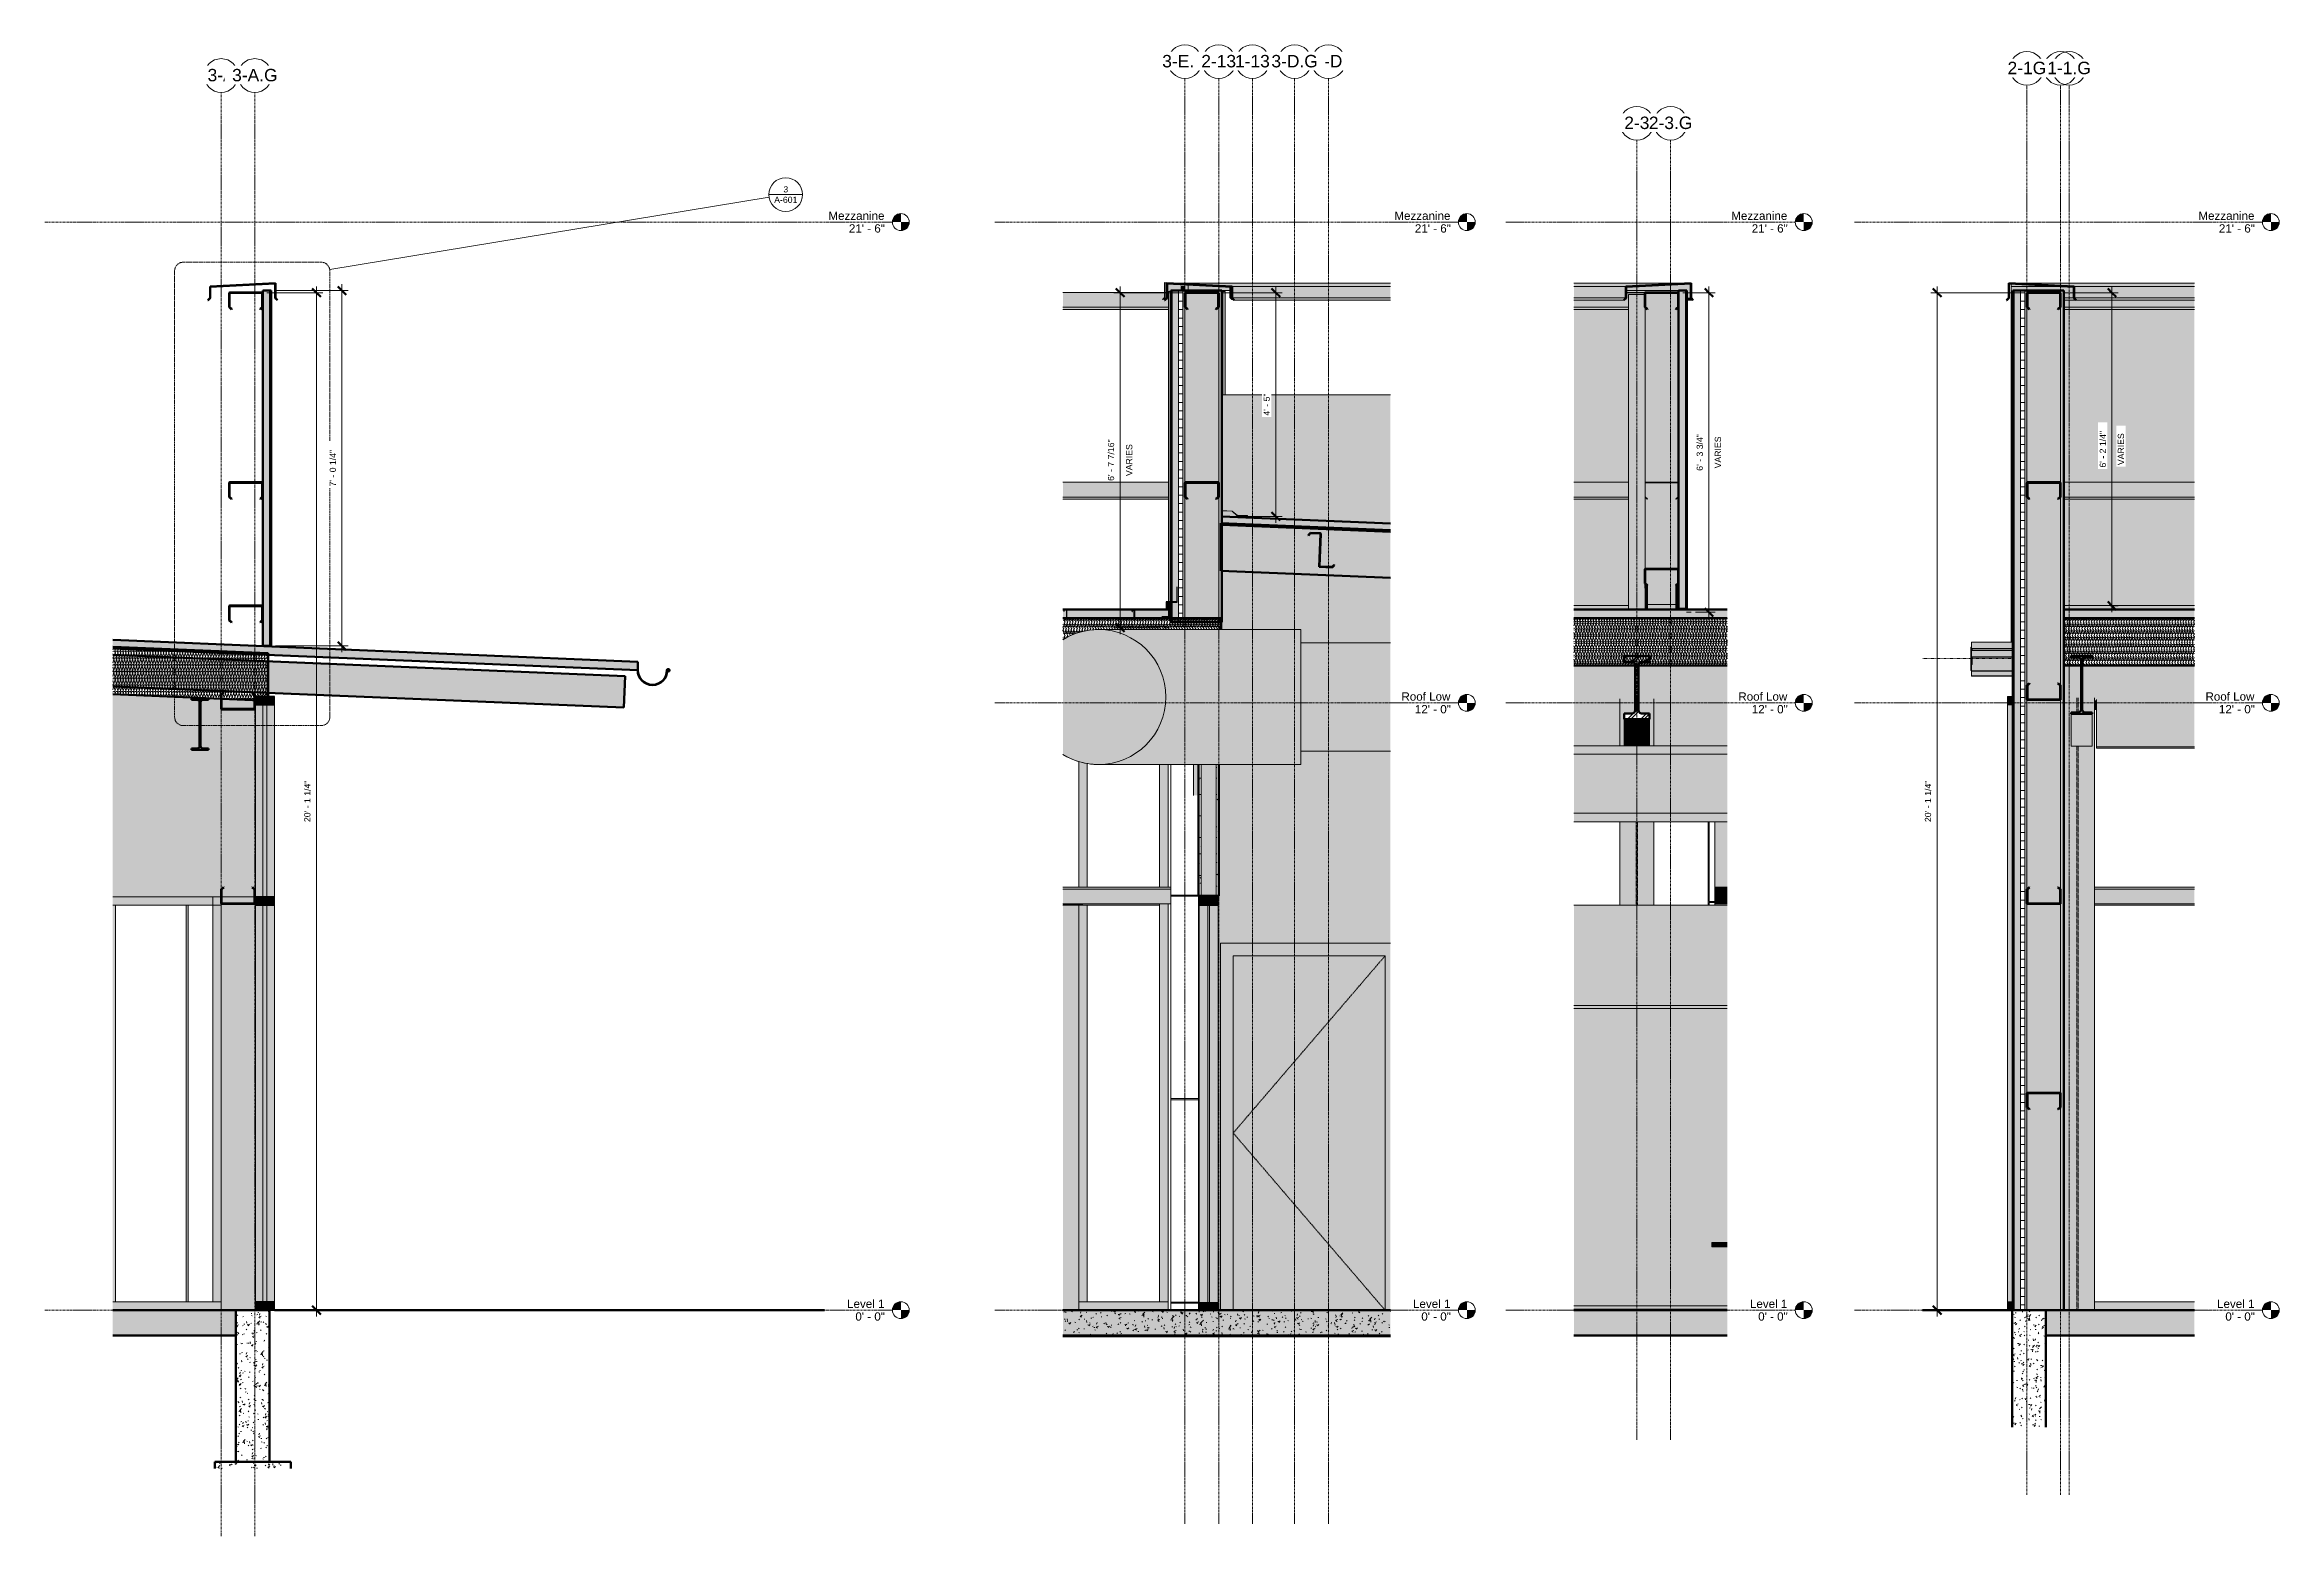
# Model space of a CAD drawing. Header units: inches. Extents: x -22111 to -21582, y -54 to 300.
import ezdxf

# ---------------------------------------------------------------- set-up
doc = ezdxf.new("R2010")
doc.units = ezdxf.units.IN
doc.header["$MEASUREMENT"] = 0
for name, pattern in [('Dash', [0.25, 0.125, -0.125]), ('Dash 1_16_', [0.125, 0.0625, -0.0625]), ('Dash Dot 3_16_', [0.3125, 0.1875, -0.0625, 0, -0.0625]), ('Grid Line 1_2_', [0.875, 0.5, -0.125, 0.125, -0.125]), ('Grid Line 1_2__2_', [0.875, 0.5, -0.125, 0.125, -0.125]), ('Hidden 1_8_', [0.1875, 0.125, -0.0625]), ('IMPORT-DASHED2', [0.1875, 0.125, -0.0625]), ('IMPORT-HIDDEN2 _3_', [0.09375, 0.0625, -0.03125])]:
    doc.linetypes.add(name, pattern=pattern)
doc.layers.get('DEFPOINTS').update_dxf_attribs({"color": 250, "lineweight": 9})
for name, color, linetype, lineweight in [('15xx-Jefferson-REHAB-pr5_dwg', 8, 'Continuous', 9), ('A-ANNO-DIMS', 211, 'Continuous', 9), ('A-ANNO-DIMS-16', 211, 'Continuous', 9), ('A-ANNO-SYMB', 150, 'Continuous', 9), ('A-CABINET-LOWER', 250, 'Continuous', 9), ('A-CABINET-UNDER', 250, 'IMPORT-HIDDEN2 _3_', 9), ('A-CABINET-UPPER', 250, 'IMPORT-DASHED2', 9), ('A-CLNG', 13, 'Continuous', 18), ('A-CLNG-PATT', 13, 'Continuous', 70), ('A-DETL', 90, 'Continuous', 9), ('A-DIM', 250, 'Continuous', 9), ('A-DOOR', 31, 'Continuous', 18), ('A-DOOR-FRAM', 31, 'Continuous', 9), ('A-FLOR', 192, 'Continuous', 18), ('A-FLOR-LEVL', 51, 'Continuous', 9), ('A-FLR-CLEAR', 250, 'IMPORT-HIDDEN2 _3_', 9), ('A-FURN', 250, 'IMPORT-HIDDEN2 _3_', 9), ('A-GENM', 13, 'Continuous', 9), ('A-GLAZ-CURT', 52, 'Continuous', 9), ('A-GLAZ-CWMG', 51, 'Continuous', 9), ('A-PLBG-FIXT', 250, 'Continuous', 9), ('A-ROOF', 132, 'Continuous', 18), ('A-ROOF-MCUT', 132, 'Continuous', 70), ('A-ROOF-OTLN', 132, 'Continuous', 9), ('A-WALL', 113, 'Continuous', 18), ('A-WALL-PATT', 111, 'Continuous', 70), ('C-TOPO', 7, 'Continuous', 9), ('I-FURN', 30, 'Continuous', 9), ('I-WALL', 2, 'Continuous', 18), ('L-SITE-WALL', 31, 'Continuous', 18), ('M-HVAC-DUCT', 70, 'Continuous', 9), ('P-Flor-Fixt', 250, 'Continuous', 9), ('Q-SPCQ', 91, 'Continuous', 9), ('S-BEAM', 12, 'Continuous', 9), ('S-COLS', 52, 'Continuous', 9), ('S-FNDN', 32, 'Continuous', 18), ('S-GRID', 1, 'Continuous', 9), ('S-GRID-IDEN', 1, 'Continuous', 9)]:
    doc.layers.add(name, color=color, linetype=linetype, lineweight=lineweight)
doc.styles.add('Arial', font='arial.ttf', dxfattribs={"height": 1.967066})
doc.styles.add('Arial_1', font='arial.ttf', dxfattribs={"height": 1.475299})
doc.styles.add('Arial_2', font='arial.ttf', dxfattribs={"height": 2.950599})
doc.dimstyles.new('Linear_-_3_32__Arial', dxfattribs={"dimscale": 12, "dimtxt": 1.5, "dimasz": 0.166667, "dimexe": 0.125, "dimexo": 0.083333, "dimgap": 0.083333, "dimtad": 1, "dimdec": 4, "dimrnd": 0.0625, "dimzin": 1, "dimdsep": 46, "dimlunit": 4, "dimtxsty": 'Arial_1', "dimblk1": 'OBLIQUE', "dimblk2": 'OBLIQUE', "dimsah": 1, "dimcen": 0.09, "dimdle": 0.125, "dimazin": 0, "dimtfac": 1, "dimtdec": 4, "dimtix": 1, "dimtmove": 0, "dimatfit": 3, "dimfxl": 1, "dimtvp": 1, "dimtfill": 1, "dimfrac": 2, "dimtolj": 1, "dimtzin": 0, "dimarcsym": 2})
doc.dimstyles.new('Linear_-_3_32__Arial_1', dxfattribs={"dimscale": 12, "dimtxt": 1.5, "dimasz": 0.166667, "dimexe": 0.125, "dimexo": 0.083333, "dimgap": 0.083333, "dimtad": 1, "dimdec": 4, "dimrnd": 0.0625, "dimzin": 1, "dimdsep": 46, "dimlunit": 4, "dimtxsty": 'Arial_1', "dimblk1": 'OBLIQUE', "dimblk2": 'OBLIQUE', "dimsah": 1, "dimcen": 0.09, "dimdle": 0.125, "dimazin": 0, "dimtfac": 1, "dimtdec": 4, "dimtix": 1, "dimtmove": 0, "dimatfit": 3, "dimfxl": 1, "dimtvp": 1, "dimtfill": 1, "dimfrac": 2, "dimtolj": 1, "dimtzin": 0, "dimarcsym": 2})
doc.dimstyles.new('Linear_-_3_32__Arial_2', dxfattribs={"dimscale": 12, "dimtxt": 1.5, "dimasz": 0.166667, "dimexe": 0.125, "dimexo": 0.083333, "dimgap": 0.083333, "dimtad": 1, "dimdec": 4, "dimrnd": 0.0625, "dimzin": 1, "dimdsep": 46, "dimlunit": 4, "dimtxsty": 'Arial_1', "dimblk1": 'OBLIQUE', "dimblk2": 'OBLIQUE', "dimsah": 1, "dimcen": 0.09, "dimdle": 0.125, "dimazin": 0, "dimtfac": 1, "dimtdec": 4, "dimtix": 1, "dimtmove": 0, "dimatfit": 3, "dimfxl": 1, "dimtvp": 1, "dimtfill": 1, "dimfrac": 2, "dimtolj": 1, "dimtzin": 0, "dimarcsym": 2})
pattern_1 = [(50, (-26060.736, 71.503), (4.5907054, -0.4018678), [0.48, -5.28]), (355, (-26060.736, 71.503), (-0.887837, 4.8136977), [0.384, -4.224]), (100.451, (-26060.353, 71.47), (3.7019703, 4.4127226), [0.408, -4.487]), (46.184, (-26060.736, 72.783), (6.830659, -1.059043), [0.72, -7.92]), (96.636, (-26060.167, 72.695), (5.981664, 6.234015), [0.612, -6.731]), (351.184, (-26060.736, 72.783), (5.982082, 6.233824), [0.576, -6.336]), (21, (-26060.096, 72.463), (3.820292, -2.5770996), [0.48, -5.28]), (326, (-26060.096, 72.463), (1.557207, 4.640587), [0.384, -4.224]), (71.451, (-26059.777, 72.248), (5.3771466, 2.0647033), [0.408, -4.487]), (37.5, (-26060.736, 71.503), (0.07797216, 2.1307863), [0.211, -3.962, 0.211, -4.077, -4.24]), (37.5, (-26060.736, 71.503), (0.07797216, 2.1307863), [-8.461, 0.211, -4.029]), (7.5, (-26060.736, 71.503), (1.683907, 2.5243905), [0.211, -2.234, 0.211, -3.866, -1.616]), (7.5, (-26060.736, 71.503), (1.683907, 2.5243905), [-6.522, 0.211, -1.405]), (327.5, (-26062.163, 71.503), (3.4165268, -0.1442966), [0.211, -1.389, 0.211, -4.781, -6.624]), (327.5, (-26062.163, 71.503), (3.4165268, -0.1442966), [-6.592, 0.211, -6.413]), (317.5, (-26062.803, 71.503), (3.7324632, 0.6407147), [0.211, -1.869, 0.211, -3.104, -4.704]), (317.5, (-26062.803, 71.503), (3.7324632, 0.6407147), [-5.395, 0.211, -4.493])]
pattern_2 = [(45, (-26060.736, 71.503), (-1.5839192, 1.5839192), []), (45, (-26060.736, 73.903), (-1.5839192, 1.5839192), [])]
pattern_3 = [(0, (-27057.522, 67.247), (5.12, 1.28), [0.211, -3.629, 0.211, -3.629, -20.48]), (0, (-27057.522, 67.247), (5.12, 1.28), [-7.68, 0.211, -7.469, 0.211, -3.629, -8.96]), (0, (-27057.522, 67.247), (5.12, 1.28), [-19.2, 0.211, -2.349, 0.211, -6.189]), (120, (-27055.602, 67.887), (-3.66851252, 3.79405007), [0.211, -3.629, 0.211, -3.629, -20.48]), (120, (-27055.602, 67.887), (-3.66851252, 3.79405007), [-7.68, 0.211, -7.469, 0.211, -3.629, -8.96]), (120, (-27055.602, 67.887), (-3.66851252, 3.79405007), [-19.2, 0.211, -2.349, 0.211, -6.189]), (240, (-27054.962, 70.447), (-1.45148748, -5.07405007), [0.211, -3.629, 0.211, -3.629, -20.48]), (240, (-27054.962, 70.447), (-1.45148748, -5.07405007), [-7.68, 0.211, -7.469, 0.211, -3.629, -8.96]), (240, (-27054.962, 70.447), (-1.45148748, -5.07405007), [-19.2, 0.211, -2.349, 0.211, -6.189])]
pattern_4 = [(161.57, (-27057.442, 67.327), (-0.6397287956, 0.000260972), [0, -4.554, 0.506, 0]), (18.43, (-27057.602, 67.327), (-0.6397287956, -0.000260972), [0, -4.554, 0.506, 0]), (108.43, (-27057.442, 67.327), (0.320200546, -1.599823931), [1.518, -3.542]), (71.57, (-27057.602, 67.327), (0.320200546, 1.599823931), [1.518, -3.542])]
pattern_5 = [(45, (-27057.522, 67.247), (-1.5839192, 1.5839192), []), (45, (-27057.522, 69.647), (-1.5839192, 1.5839192), [])]
pattern_6 = [(45, (-30048.654, 67.247), (-1.5839192, 1.5839192), []), (45, (-30048.654, 69.647), (-1.5839192, 1.5839192), [])]
pattern_7 = [(45, (-30731.112, 67.247), (-1.5839192, 1.5839192), []), (45, (-30731.112, 69.647), (-1.5839192, 1.5839192), [])]
pattern_8 = [(161.57, (-30731.032, 67.327), (-0.6397287956, 0.0002609723), [0, -4.554, 0.506, 0]), (18.43, (-30731.192, 67.327), (-0.6397287956, -0.0002609723), [0, -4.554, 0.506, 0]), (108.43, (-30731.032, 67.327), (0.320200546, -1.599823931), [1.518, -3.542]), (71.57, (-30731.192, 67.327), (0.320200546, 1.599823931), [1.518, -3.542])]

msp = doc.modelspace()

# ---------------------------------------------------------------- texts
at = {"layer": 'A-ANNO-SYMB', "attachment_point": 2, "line_spacing_factor": 0.938532, "style": 'Arial_1'}
for s, insert, char_height, width in [('3', (-21935.78131, 266.50171), 1.4753, 1.368), ('A-601', (-21935.78131, 264.02132), 1.475299, 6.552)]:
    msp.add_mtext(s, dxfattribs=dict(at, insert=insert, char_height=char_height, width=width))

# ---------------------------------------------------------------- blocks, each defined once
blk = doc.blocks.new('Level - Level Head - Circle-2773-Section 8 - Callout 1')
at = {"layer": 'A-FLOR-LEVL'}
h = blk.add_hatch(color=256, dxfattribs=at)
edge = h.paths.add_edge_path(flags=0)
edge.add_line((-21908.5, 0), (-21910.5, 0))
edge.add_arc((-21908.5, 0), 2, 90, 180, ccw=False)
edge.add_line((-21908.5, 2), (-21908.5, 0))
h = blk.add_hatch(color=256, dxfattribs=at)
edge = h.paths.add_edge_path(flags=0)
edge.add_line((-21908.5, -2), (-21908.5, 0))
edge.add_line((-21908.5, 0), (-21906.5, 0))
edge.add_arc((-21908.5, 0), 2, 270, 360, ccw=False)
at = {"layer": 'A-FLOR-LEVL', "color": 250}
blk.add_circle((-21908.5, 0), 2, dxfattribs=at)
blk = doc.blocks.new('Locker Rooms and Restrooms_rvt-1-Section 8 - Callout 1')
at = {"layer": 'A-FLOR-LEVL', "insert": (-21912.39, 2.49), "char_height": 1.967, "width": 10.584, "attachment_point": 3, "line_spacing_factor": 0.938532, "style": 'Arial', "bg_fill": 3, "box_fill_scale": 1.25, "bg_fill_color": 0, "bg_fill_transparency": 0}
blk.add_mtext('Level 1', dxfattribs=at)
at = {"layer": 'A-FLOR-LEVL', "insert": (-21912.29, -0.52), "char_height": 1.967, "width": 8.328, "attachment_point": 3, "line_spacing_factor": 0.938532, "style": 'Arial', "bg_fill": 3, "box_fill_scale": 1.25, "bg_fill_color": 0, "bg_fill_transparency": 0}
blk.add_mtext('0\' - 0"', dxfattribs=at)
at = {"layer": 'A-FLOR-LEVL', "linetype": 'Grid Line 1_2__2_'}
blk.add_line((-22111.46, 0), (-21910.5, 0), dxfattribs=at)
at = {"color": 130, "lineweight": 5}
blk.add_blockref('Level - Level Head - Circle-2773-Section 8 - Callout 1', (0, 0), dxfattribs=at)
blk = doc.blocks.new('Struct_Xcel_Sports Complex_rvt-1-Section 8 - Callout 1')
at = {"layer": 'A-FLOR'}
blk.add_hatch(color=254, dxfattribs=at).paths.add_polyline_path([(-22066.14, -6), (-22066.14, 0), (-22095.34, 0), (-22095.34, -6)], flags=0)
at = {"layer": 'A-WALL-PATT', "lineweight": 9}
h = blk.add_hatch(dxfattribs=at)
h.set_pattern_fill('FP_3', color=250, style=0, pattern_type=2)
h.set_pattern_definition(pattern_1)
h.paths.add_polyline_path([(-22066.14, -36), (-22058.14, -36), (-22058.14, 0), (-22066.14, 0)], flags=0)
at = {"layer": 'S-FNDN', "lineweight": 9}
h = blk.add_hatch(dxfattribs=at)
h.set_pattern_fill('FP_3', color=256, style=0, pattern_type=2)
h.set_pattern_definition(pattern_1)
h.paths.add_polyline_path([(-22053.14, -37.52), (-22053.14, -36), (-22071.14, -36), (-22071.14, -37.52)], flags=0)
at = {"layer": 'A-FLOR', "color": 10, "lineweight": 70}
for p, q in [((-22066.14, 0), (-22095.34, 0)), ((-22066.14, -6), (-22066.14, 0)), ((-22095.34, -6), (-22066.14, -6))]:
    blk.add_line(p, q, dxfattribs=at)
at = {"layer": 'L-SITE-WALL', "color": 10, "lineweight": 70}
for p, q in [((-22066.14, 0), (-22066.14, -36)), ((-22058.14, 0), (-22066.14, 0)), ((-22058.14, -36), (-22058.14, 0)), ((-22066.14, -36), (-22058.14, -36))]:
    blk.add_line(p, q, dxfattribs=at)
at = {"layer": 'S-FNDN', "color": 10, "lineweight": 70}
for p, q in [((-22053.14, -36), (-22071.14, -36)), ((-22071.14, -36), (-22071.14, -37.52)), ((-22053.14, -37.52), (-22053.14, -36))]:
    blk.add_line(p, q, dxfattribs=at)
blk = doc.blocks.new('Girt_C - 8_D-1253502-Section 8 - Callout 1')
at = {"layer": 'S-BEAM'}
h = blk.add_hatch(dxfattribs=at)
h.set_pattern_fill('FP_1', color=256, style=0, pattern_type=2)
h.set_pattern_definition(pattern_2)
h.paths.add_polyline_path([(-22061.83, 96.32), (-22061.7, 96.38), (-22061.64, 96.51), (-22061.64, 99.82), (-22062.21, 100.3), (-22062.29, 100.22), (-22061.75, 99.77), (-22061.75, 96.5), (-22061.77, 96.45), (-22061.83, 96.43), (-22069.45, 96.43), (-22069.51, 96.45), (-22069.53, 96.5), (-22069.53, 99.77), (-22068.99, 100.22), (-22069.06, 100.3), (-22069.64, 99.82), (-22069.64, 96.51), (-22069.59, 96.38), (-22069.45, 96.32)], flags=0)
at = {"layer": 'S-BEAM', "lineweight": 50}
for p, q in [((-22069.06, 100.3), (-22069.64, 99.82)), ((-22069.64, 99.82), (-22069.64, 96.51)), ((-22069.53, 99.77), (-22068.99, 100.22)), ((-22069.53, 96.5), (-22069.53, 99.77)), ((-22061.83, 96.43), (-22069.45, 96.43)), ((-22069.45, 96.32), (-22061.83, 96.32)), ((-22068.99, 100.22), (-22069.06, 100.3)), ((-22062.21, 100.3), (-22062.29, 100.22)), ((-22062.29, 100.22), (-22061.75, 99.77)), ((-22061.64, 99.82), (-22062.21, 100.3)), ((-22061.75, 99.77), (-22061.75, 96.5)), ((-22061.64, 96.51), (-22061.64, 99.82))]:
    blk.add_line(p, q, dxfattribs=at)
for centre, radius, start, end in [((-22069.45, 96.51), 0.187, 180, 270), ((-22069.45, 96.51), 0.0782, 183.0424, 270), ((-22061.83, 96.51), 0.188, 270, 0), ((-22061.83, 96.51), 0.0782, 270, 357.8773)]:
    blk.add_arc(centre, radius, start, end, dxfattribs=at)
blk = doc.blocks.new('W-Wide Flange-Column - B4_C-1278934-Section 8 - Callout 1')
at = {"layer": 'S-COLS'}
blk.add_hatch(color=256, dxfattribs=at).paths.add_polyline_path([(-22077.46, 2), (-22077.46, 96), (-22077.89, 96), (-22077.89, 2)], flags=0)
for p, q in [((-22077.89, 96), (-22077.89, 2)), ((-22077.46, 96), (-22077.46, 2))]:
    blk.add_line(p, q, dxfattribs=at)
blk = doc.blocks.new('Girt_C - 8_D-1355455-Section 8 - Callout 1')
at = {"layer": 'S-BEAM'}
h = blk.add_hatch(dxfattribs=at)
h.set_pattern_fill('FP_1', color=256, style=0, pattern_type=2)
h.set_pattern_definition(pattern_2)
h.paths.add_polyline_path([(-22060.34, 237.31), (-22059.77, 237.8), (-22059.77, 241.11), (-22059.82, 241.24), (-22059.95, 241.3), (-22067.58, 241.3), (-22067.71, 241.24), (-22067.77, 241.11), (-22067.77, 237.8), (-22067.19, 237.31), (-22067.12, 237.4), (-22067.66, 237.85), (-22067.66, 241.11), (-22067.63, 241.17), (-22067.58, 241.19), (-22059.95, 241.19), (-22059.9, 241.17), (-22059.87, 241.11), (-22059.87, 237.85), (-22060.41, 237.4)], flags=0)
at = {"layer": 'S-BEAM', "lineweight": 50}
for p, q in [((-22067.77, 241.11), (-22067.77, 237.8)), ((-22067.66, 237.85), (-22067.66, 241.11)), ((-22059.95, 241.3), (-22067.58, 241.3)), ((-22067.58, 241.19), (-22059.95, 241.19)), ((-22059.87, 241.11), (-22059.87, 237.85)), ((-22059.77, 237.8), (-22059.77, 241.11)), ((-22067.77, 237.8), (-22067.19, 237.31)), ((-22067.12, 237.4), (-22067.66, 237.85)), ((-22067.19, 237.31), (-22067.12, 237.4)), ((-22059.87, 237.85), (-22060.41, 237.4)), ((-22060.41, 237.4), (-22060.34, 237.31)), ((-22060.34, 237.31), (-22059.77, 237.8))]:
    blk.add_line(p, q, dxfattribs=at)
for centre, radius, start, end in [((-22067.58, 241.11), 0.188, 90, 180), ((-22067.58, 241.11), 0.0782, 90, 177.8773), ((-22059.95, 241.11), 0.188, 0, 90), ((-22059.95, 241.11), 0.0782, 3.0424, 90)]:
    blk.add_arc(centre, radius, start, end, dxfattribs=at)
blk = doc.blocks.new('Girt_C - 8_D-V1-Section 8 - Callout 1')
at = {"layer": 'S-BEAM'}
h = blk.add_hatch(dxfattribs=at)
h.set_pattern_fill('FP_1', color=256, style=0, pattern_type=2)
h.set_pattern_definition(pattern_2)
h.paths.add_polyline_path([(-22060.34, 163.07), (-22059.77, 163.55), (-22059.77, 166.87), (-22059.82, 167), (-22059.95, 167.05), (-22067.58, 167.05), (-22067.71, 167), (-22067.77, 166.87), (-22067.77, 163.55), (-22067.19, 163.07), (-22067.12, 163.16), (-22067.66, 163.61), (-22067.66, 166.87), (-22067.63, 166.92), (-22067.58, 166.95), (-22059.95, 166.95), (-22059.9, 166.92), (-22059.87, 166.87), (-22059.87, 163.61), (-22060.41, 163.16)], flags=0)
at = {"layer": 'S-BEAM', "lineweight": 50}
for p, q in [((-22067.77, 166.87), (-22067.77, 163.55)), ((-22067.66, 163.61), (-22067.66, 166.87)), ((-22059.95, 167.05), (-22067.58, 167.05)), ((-22067.58, 166.95), (-22059.95, 166.95)), ((-22059.87, 166.87), (-22059.87, 163.61)), ((-22059.77, 163.55), (-22059.77, 166.87)), ((-22067.77, 163.55), (-22067.19, 163.07)), ((-22067.12, 163.16), (-22067.66, 163.61)), ((-22067.19, 163.07), (-22067.12, 163.16)), ((-22059.87, 163.61), (-22060.41, 163.16)), ((-22060.41, 163.16), (-22060.34, 163.07)), ((-22060.34, 163.07), (-22059.77, 163.55))]:
    blk.add_line(p, q, dxfattribs=at)
for centre, radius, start, end in [((-22067.58, 166.87), 0.188, 90, 180), ((-22067.58, 166.87), 0.0782, 90, 177.8773), ((-22059.95, 166.87), 0.187, 360, 90), ((-22059.95, 166.87), 0.0782, 3.0424, 90)]:
    blk.add_arc(centre, radius, start, end, dxfattribs=at)
blk = doc.blocks.new('W-Wide Flange - W12X19-1098423-Section 8 - Callout 1')
at = {"layer": 'S-BEAM'}
h = blk.add_hatch(dxfattribs=at)
h.set_pattern_fill('FP_1', color=256, style=0, pattern_type=2)
h.set_pattern_definition(pattern_2)
h.paths.add_polyline_path([(-22076.65, 132.85), (-22072.64, 132.85), (-22072.64, 133.2), (-22074, 133.2), (-22074.2, 133.24), (-22074.37, 133.36), (-22074.48, 133.53), (-22074.52, 133.73), (-22074.52, 144.18), (-22074.48, 144.38), (-22074.37, 144.55), (-22074.2, 144.66), (-22074, 144.7), (-22072.64, 144.7), (-22072.64, 145.05), (-22076.65, 145.05), (-22076.65, 144.7), (-22075.28, 144.7), (-22075.08, 144.66), (-22074.91, 144.55), (-22074.8, 144.38), (-22074.76, 144.18), (-22074.76, 133.73), (-22074.8, 133.53), (-22074.91, 133.36), (-22075.08, 133.24), (-22075.28, 133.2), (-22076.65, 133.2)], flags=0)
at = {"layer": 'S-BEAM', "lineweight": 50}
for p, q in [((-22072.64, 145.05), (-22076.65, 145.05)), ((-22076.65, 145.05), (-22076.65, 144.7)), ((-22076.65, 144.7), (-22075.28, 144.7)), ((-22074.76, 144.18), (-22074.76, 133.73)), ((-22074.52, 133.73), (-22074.52, 144.18)), ((-22074, 144.7), (-22072.64, 144.7)), ((-22072.64, 144.7), (-22072.64, 145.05)), ((-22075.28, 133.2), (-22076.65, 133.2)), ((-22076.65, 133.2), (-22076.65, 132.85)), ((-22076.65, 132.85), (-22072.64, 132.85)), ((-22072.64, 133.2), (-22074, 133.2)), ((-22072.64, 132.85), (-22072.64, 133.2))]:
    blk.add_line(p, q, dxfattribs=at)
for centre, start, end in [((-22075.28, 144.18), 0, 90), ((-22074, 144.18), 90, 180), ((-22075.28, 133.73), 270, 0), ((-22074, 133.73), 180, 270)]:
    blk.add_arc(centre, 0.525, start, end, dxfattribs=at)
blk = doc.blocks.new('System Panel - Exterior Glazing-827454-Section 8 - Callout 1')
at = {"layer": 'A-GLAZ-CURT', "transparency": 33554649}
blk.add_hatch(color=256, dxfattribs=at).paths.add_polyline_path([(-22058.77, 2), (-22058.77, 96), (-22059.77, 96), (-22059.77, 2)], flags=0)
at = {"layer": 'A-GLAZ-CURT', "lineweight": 18}
for p, q in [((-22058.77, 96), (-22059.77, 96)), ((-22059.77, 96), (-22059.77, 2)), ((-22058.77, 2), (-22058.77, 96)), ((-22059.77, 2), (-22058.77, 2))]:
    blk.add_line(p, q, dxfattribs=at)
at = {"layer": 'A-GLAZ-CURT'}
for p, q in [((-22059.77, 96), (-22058.77, 96)), ((-22059.77, 96), (-22059.77, 2)), ((-22058.77, 2), (-22058.77, 96)), ((-22059.77, 2), (-22058.77, 2))]:
    blk.add_line(p, q, dxfattribs=at)
blk = doc.blocks.new('System Panel - Exterior Glazing-1142349-Section 8 - Callout 1')
at = {"layer": 'A-GLAZ-CURT', "transparency": 33554649}
blk.add_hatch(color=256, dxfattribs=at).paths.add_polyline_path([(-22058.77, 98), (-22058.77, 143.5), (-22059.77, 143.5), (-22059.77, 98)], flags=0)
at = {"layer": 'A-GLAZ-CURT', "lineweight": 18}
for p, q in [((-22058.77, 143.5), (-22059.77, 143.5)), ((-22059.77, 143.5), (-22059.77, 98)), ((-22058.77, 98), (-22058.77, 143.5)), ((-22059.77, 98), (-22058.77, 98))]:
    blk.add_line(p, q, dxfattribs=at)
at = {"layer": 'A-GLAZ-CURT'}
for p, q in [((-22059.77, 143.5), (-22058.77, 143.5)), ((-22059.77, 143.5), (-22059.77, 98)), ((-22058.77, 98), (-22058.77, 143.5)), ((-22059.77, 98), (-22058.77, 98))]:
    blk.add_line(p, q, dxfattribs=at)
blk = doc.blocks.new('Rectangular Mullion - Exterior 2_ x 4_5_-769167-Section 8 - Callout 1')
at = {"layer": 'A-GLAZ-CWMG'}
blk.add_hatch(color=256, dxfattribs=at).paths.add_polyline_path([(-22057.02, 0), (-22057.02, 2), (-22061.52, 2), (-22061.52, 0)], flags=0)
at = {"layer": 'A-GLAZ-CWMG', "lineweight": 30}
for p, q in [((-22057.02, 2), (-22061.52, 2)), ((-22061.52, 2), (-22061.52, 0)), ((-22061.52, 0), (-22057.02, 0)), ((-22057.02, 0), (-22057.02, 2))]:
    blk.add_line(p, q, dxfattribs=at)
blk = doc.blocks.new('Rectangular Mullion - Exterior 2_ x 4_5_-1135305-Section 8 - Callout 1')
at = {"layer": 'A-GLAZ-CWMG'}
blk.add_hatch(color=256, dxfattribs=at).paths.add_polyline_path([(-22057.02, 96), (-22057.02, 98), (-22061.52, 98), (-22061.52, 96)], flags=0)
at = {"layer": 'A-GLAZ-CWMG', "lineweight": 30}
for p, q in [((-22057.02, 98), (-22061.52, 98)), ((-22061.52, 98), (-22061.52, 96)), ((-22061.52, 96), (-22057.02, 96)), ((-22057.02, 96), (-22057.02, 98))]:
    blk.add_line(p, q, dxfattribs=at)
blk = doc.blocks.new('Rectangular Mullion - Exterior 2_ x 4_5_-1135276-Section 8 - Callout 1')
at = {"layer": 'A-GLAZ-CWMG'}
blk.add_hatch(color=256, dxfattribs=at).paths.add_polyline_path([(-22057.02, 143.5), (-22057.02, 145.5), (-22061.52, 145.5), (-22061.52, 143.5)], flags=0)
at = {"layer": 'A-GLAZ-CWMG', "lineweight": 30}
for p, q in [((-22057.02, 145.5), (-22061.52, 145.5)), ((-22061.52, 145.5), (-22061.52, 143.5)), ((-22061.52, 143.5), (-22057.02, 143.5)), ((-22057.02, 143.5), (-22057.02, 145.5))]:
    blk.add_line(p, q, dxfattribs=at)
blk = doc.blocks.new('Rectangular Mullion - Exterior 2_ x 4_5_-1142343-Section 8 - Callout 1')
at = {"layer": 'A-GLAZ-CWMG'}
h = blk.add_hatch(color=256, dxfattribs=at)
h.paths.add_polyline_path([(-22059.77, 2), (-22059.77, 96), (-22061.52, 96), (-22061.52, 2)], flags=0)
h.paths.add_polyline_path([(-22057.02, 2), (-22057.02, 96), (-22058.77, 96), (-22058.77, 2)], flags=0)
blk.add_hatch(color=256, dxfattribs=at).paths.add_polyline_path([(-22058.77, 2), (-22058.77, 96), (-22059.77, 96), (-22059.77, 2)], flags=0)
for p, q in [((-22061.52, 96), (-22059.77, 96)), ((-22059.77, 96), (-22058.77, 96)), ((-22058.77, 96), (-22057.02, 96)), ((-22057.02, 96), (-22057.02, 2)), ((-22059.77, 2), (-22061.52, 2)), ((-22058.77, 2), (-22059.77, 2)), ((-22057.02, 2), (-22058.77, 2))]:
    blk.add_line(p, q, dxfattribs=at)
blk = doc.blocks.new('Rectangular Mullion - Exterior 2_ x 4_5_-1142344-Section 8 - Callout 1')
at = {"layer": 'A-GLAZ-CWMG'}
h = blk.add_hatch(color=256, dxfattribs=at)
h.paths.add_polyline_path([(-22059.77, 98), (-22059.77, 143.5), (-22061.52, 143.5), (-22061.52, 98)], flags=0)
h.paths.add_polyline_path([(-22058.77, 98), (-22057.02, 98), (-22057.02, 143.5), (-22058.77, 143.5), (-22058.77, 117.56)], flags=0)
blk.add_hatch(color=256, dxfattribs=at).paths.add_polyline_path([(-22058.77, 98), (-22058.77, 143.5), (-22059.77, 143.5), (-22059.77, 98)], flags=0)
for p, q in [((-22061.52, 143.5), (-22059.77, 143.5)), ((-22061.52, 143.5), (-22061.52, 98)), ((-22059.77, 143.5), (-22058.77, 143.5)), ((-22058.77, 143.5), (-22057.02, 143.5)), ((-22057.02, 143.5), (-22057.02, 98)), ((-22059.77, 98), (-22061.52, 98)), ((-22058.77, 98), (-22059.77, 98)), ((-22057.02, 98), (-22058.77, 98))]:
    blk.add_line(p, q, dxfattribs=at)
blk = doc.blocks.new('Girt_C - 8_D-V2-Section 8 - Callout 1')
at = {"layer": 'S-BEAM'}
h = blk.add_hatch(dxfattribs=at)
h.set_pattern_fill('FP_1', color=256, style=0, pattern_type=2)
h.set_pattern_definition(pattern_2)
h.paths.add_polyline_path([(-22060.34, 192.31), (-22059.77, 192.8), (-22059.77, 196.11), (-22059.82, 196.24), (-22059.95, 196.3), (-22067.58, 196.3), (-22067.71, 196.24), (-22067.77, 196.11), (-22067.77, 192.8), (-22067.19, 192.31), (-22067.12, 192.4), (-22067.66, 192.85), (-22067.66, 196.11), (-22067.63, 196.17), (-22067.58, 196.19), (-22059.95, 196.19), (-22059.9, 196.17), (-22059.87, 196.11), (-22059.87, 192.85), (-22060.41, 192.4)], flags=0)
at = {"layer": 'S-BEAM', "lineweight": 50}
for p, q in [((-22067.77, 196.11), (-22067.77, 192.8)), ((-22067.66, 192.85), (-22067.66, 196.11)), ((-22059.95, 196.3), (-22067.58, 196.3)), ((-22067.58, 196.19), (-22059.95, 196.19)), ((-22059.87, 196.11), (-22059.87, 192.85)), ((-22059.77, 192.8), (-22059.77, 196.11)), ((-22067.77, 192.8), (-22067.19, 192.31)), ((-22067.12, 192.4), (-22067.66, 192.85)), ((-22067.19, 192.31), (-22067.12, 192.4)), ((-22059.87, 192.85), (-22060.41, 192.4)), ((-22060.41, 192.4), (-22060.34, 192.31)), ((-22060.34, 192.31), (-22059.77, 192.8))]:
    blk.add_line(p, q, dxfattribs=at)
for centre, radius, start, end in [((-22067.58, 196.11), 0.188, 90, 180), ((-22067.58, 196.11), 0.0782, 90, 177.8773), ((-22059.95, 196.11), 0.188, 0, 90), ((-22059.95, 196.11), 0.0782, 3.0424, 90)]:
    blk.add_arc(centre, radius, start, end, dxfattribs=at)
blk = doc.blocks.new('Dimension Lumber - 5_5 x 7_5 Glulam-1165141-Section 8 - Callout 1')
at = {"layer": 'S-BEAM'}
blk.add_hatch(color=256, dxfattribs=at).paths.add_polyline_path([(-21974.21, 142.86), (-21973.89, 150.35), (-22095.34, 155.41), (-22095.34, 147.9), (-22010.98, 144.39)], flags=0)
at = {"layer": 'S-BEAM', "lineweight": 50}
for p, q in [((-21973.89, 150.35), (-22095.34, 155.41)), ((-21974.21, 142.86), (-21973.89, 150.35)), ((-22095.34, 147.9), (-21974.21, 142.86))]:
    blk.add_line(p, q, dxfattribs=at)
blk = doc.blocks.new('Girt_C - 8_D-V3-Section 8 - Callout 1')
at = {"layer": 'S-BEAM'}
h = blk.add_hatch(dxfattribs=at)
h.set_pattern_fill('FP_1', color=256, style=0, pattern_type=2)
h.set_pattern_definition(pattern_2)
h.paths.add_polyline_path([(-22061.83, 142.44), (-22061.7, 142.49), (-22061.64, 142.63), (-22061.64, 145.94), (-22062.21, 146.42), (-22062.29, 146.34), (-22061.75, 145.89), (-22061.75, 142.62), (-22061.77, 142.57), (-22061.83, 142.55), (-22069.45, 142.55), (-22069.51, 142.57), (-22069.53, 142.62), (-22069.53, 145.89), (-22068.99, 146.34), (-22069.06, 146.42), (-22069.64, 145.94), (-22069.64, 142.63), (-22069.59, 142.49), (-22069.45, 142.44)], flags=0)
at = {"layer": 'S-BEAM', "lineweight": 50}
for p, q in [((-22069.06, 146.42), (-22069.64, 145.94)), ((-22069.64, 145.94), (-22069.64, 142.63)), ((-22069.53, 145.89), (-22068.99, 146.34)), ((-22069.53, 142.62), (-22069.53, 145.89)), ((-22068.99, 146.34), (-22069.06, 146.42)), ((-22062.21, 146.42), (-22062.29, 146.34)), ((-22062.29, 146.34), (-22061.75, 145.89)), ((-22061.64, 145.94), (-22062.21, 146.42)), ((-22061.75, 145.89), (-22061.75, 142.62)), ((-22061.64, 142.63), (-22061.64, 145.94)), ((-22061.83, 142.55), (-22069.45, 142.55)), ((-22069.45, 142.44), (-22061.83, 142.44))]:
    blk.add_line(p, q, dxfattribs=at)
for centre, radius, start, end in [((-22069.45, 142.63), 0.188, 180, 270), ((-22069.45, 142.63), 0.0782, 183.0424, 270), ((-22061.83, 142.63), 0.188, 270, 0), ((-22061.83, 142.63), 0.0782, 270, 357.8773)]:
    blk.add_arc(centre, radius, start, end, dxfattribs=at)
blk = doc.blocks.new('Rectangular Mullion - Exterior 2_ x 4_5_-1327535-Section 8 - Callout 1')
at = {"layer": 'A-GLAZ-CWMG'}
blk.add_hatch(color=256, dxfattribs=at).paths.add_polyline_path([(-22069.64, 96), (-22069.64, 98), (-22095.34, 98), (-22095.34, 96)], flags=0)
for p, q in [((-22069.64, 98), (-22095.34, 98)), ((-22095.34, 96), (-22069.64, 96))]:
    blk.add_line(p, q, dxfattribs=at)
blk = doc.blocks.new('Rectangular Mullion - Exterior 2_ x 4_5_-1327537-Section 8 - Callout 1')
at = {"layer": 'A-GLAZ-CWMG'}
blk.add_hatch(color=256, dxfattribs=at).paths.add_polyline_path([(-22069.64, 0), (-22069.64, 2), (-22095.34, 2), (-22095.34, 0)], flags=0)
blk.add_line((-22069.64, 2), (-22095.34, 2), dxfattribs=at)
blk = doc.blocks.new('Rectangular Mullion - Exterior 2_ x 4_5_-1142494-Section 8 - Callout 1')
at = {"layer": 'A-GLAZ-CWMG'}
blk.add_hatch(color=256, dxfattribs=at).paths.add_polyline_path([(-22069.64, 2), (-22069.64, 98), (-22071.64, 98), (-22071.64, 2)], flags=0)
for p, q in [((-22071.64, 98), (-22069.64, 98)), ((-22071.64, 98), (-22071.64, 2)), ((-22069.64, 2), (-22071.64, 2))]:
    blk.add_line(p, q, dxfattribs=at)
blk = doc.blocks.new('Rectangular Mullion - Exterior 2_ x 4_5_-1115231-Section 8 - Callout 1')
at = {"layer": 'A-GLAZ-CWMG'}
blk.add_hatch(color=256, dxfattribs=at).paths.add_polyline_path([(-22094.64, 2), (-22094.64, 96), (-22095.34, 96), (-22095.34, 2)], flags=0)
for p, q in [((-22095.34, 96), (-22094.64, 96)), ((-22094.64, 2), (-22094.64, 96)), ((-22094.64, 2), (-22095.34, 2))]:
    blk.add_line(p, q, dxfattribs=at)
blk = doc.blocks.new('Generic Models 7_Generic Models 1_6_Generic Models 1_6 _ Generic Models 7_Generic Models 1_337419_3 - Generic Models 7_Generic Models 1_6_Generic Models 1_6 _ Generic Models 7_Generic Models 1_337419_312901-367661-Section 8 - Callout 2')
at = {"layer": 'A-GENM'}
h = blk.add_hatch(dxfattribs=at)
h.set_pattern_fill('FP_9', color=256, style=0, pattern_type=2)
h.set_pattern_definition([(50, (-27057.522, 67.247), (4.5907054, -0.4018678), [0.48, -5.28]), (355, (-27057.522, 67.247), (-0.887837, 4.8136977), [0.384, -4.224]), (100.451, (-27057.139, 67.214), (3.7019703, 4.4127226), [0.408, -4.487]), (46.184, (-27057.522, 68.527), (6.8306586, -1.059043), [0.72, -7.92]), (96.636, (-27056.953, 68.439), (5.981664, 6.234015), [0.612, -6.731]), (351.184, (-27057.522, 68.527), (5.982082, 6.233824), [0.576, -6.336]), (21, (-27056.882, 68.207), (3.820292, -2.5770996), [0.48, -5.28]), (326, (-27056.882, 68.207), (1.557207, 4.640587), [0.384, -4.224]), (71.451, (-27056.563, 67.993), (5.3771466, 2.0647033), [0.408, -4.487]), (37.5, (-27057.522, 67.247), (0.07797216, 2.1307863), [0.211, -3.962, 0.211, -4.077, -4.24]), (37.5, (-27057.522, 67.247), (0.07797216, 2.1307863), [-8.461, 0.211, -4.029]), (7.5, (-27057.522, 67.247), (1.683907, 2.5243905), [0.211, -2.234, 0.211, -3.866, -1.616]), (7.5, (-27057.522, 67.247), (1.683907, 2.5243905), [-6.522, 0.211, -1.405]), (327.5, (-27058.949, 67.247), (3.4165268, -0.1442966), [0.211, -1.389, 0.211, -4.781, -6.624]), (327.5, (-27058.949, 67.247), (3.4165268, -0.1442966), [-6.592, 0.211, -6.413]), (317.5, (-27059.589, 67.247), (3.7324632, 0.6407147), [0.211, -1.869, 0.211, -3.104, -4.704]), (317.5, (-27059.589, 67.247), (3.7324632, 0.6407147), [-5.395, 0.211, -4.493])])
h.paths.add_polyline_path([(-22758.69, -6.23), (-22758.69, 0), (-22836.32, 0), (-22836.32, -6.23)], flags=0)
at = {"layer": 'A-GENM', "color": 171, "lineweight": 30}
for p, q in [((-22758.69, 0), (-22836.32, 0)), ((-22836.32, -6.23), (-22758.69, -6.23))]:
    blk.add_line(p, q, dxfattribs=at)
blk = doc.blocks.new('Generic Models _ Callout 20')
at = {"layer": 'A-GENM'}
blk.add_hatch(color=50, dxfattribs=at).paths.add_polyline_path([(-22758.69, 186.55), (-22758.69, 186.62), (-22797.92, 188.25), (-22797.93, 188.19), (-22759.72, 186.6)], flags=0)
at = {"layer": 'A-GENM', "color": 161}
for p in [(-22797.93, 188.19), (-22758.69, 186.62)]:
    blk.add_line(p, (-22797.92, 188.25), dxfattribs=at)
blk = doc.blocks.new('Generic Models _ Callout 21')
at = {"layer": 'A-GENM'}
blk.add_hatch(color=50, dxfattribs=at).paths.add_polyline_path([(-22758.69, 184.55), (-22758.69, 184.61), (-22798.01, 186.25), (-22798.01, 186.19), (-22778.09, 185.36)], flags=0)
at = {"layer": 'A-GENM', "color": 171, "lineweight": 30}
for p, q in [((-22758.69, 184.61), (-22798.01, 186.25)), ((-22798.01, 186.25), (-22798.01, 186.19)), ((-22798.01, 186.19), (-22758.69, 184.55))]:
    blk.add_line(p, q, dxfattribs=at)
blk = doc.blocks.new('Generic Models 7_Generic Models 1_5_Generic Models 1_5 _ Generic Models 7_Generic Models 1_337419_20 - Generic Models 7_Generic Models 1_5_Generic Models 1_5 _ Generic Models 7_Generic Models 1_337419_311462-552532-Section 8 - Callout 2')
at = {"layer": 'A-GENM'}
h = blk.add_hatch(color=50, dxfattribs=at)
h.paths.add_polyline_path([(-22796.25, 239.61), (-22796.2, 239.65), (-22796.7, 240.15), (-22796.7, 242.65), (-22796.77, 242.65), (-22796.77, 240.13), (-22796.27, 239.63)], flags=0)
h.paths.add_polyline_path([(-22812.66, 239.61), (-22812.14, 240.13), (-22812.14, 243.59), (-22796.77, 242.78), (-22796.76, 242.72), (-22796.7, 242.71), (-22796.7, 242.84), (-22812.2, 243.65), (-22812.2, 240.15), (-22812.7, 239.65)], flags=0)
at = {"layer": 'A-GENM', "color": 161}
for p, q in [((-22812.2, 240.15), (-22812.7, 239.65)), ((-22812.7, 239.65), (-22812.66, 239.61)), ((-22812.66, 239.61), (-22812.14, 240.13)), ((-22796.7, 242.84), (-22812.2, 243.65)), ((-22812.2, 243.65), (-22812.2, 240.15)), ((-22812.14, 240.13), (-22812.14, 243.59)), ((-22812.14, 243.59), (-22796.77, 242.78)), ((-22796.77, 242.78), (-22796.77, 242.72)), ((-22796.77, 242.65), (-22796.77, 240.13)), ((-22796.77, 240.13), (-22796.25, 239.61)), ((-22796.7, 242.71), (-22796.7, 242.84)), ((-22796.7, 240.15), (-22796.7, 242.65)), ((-22796.2, 239.65), (-22796.7, 240.15)), ((-22796.25, 239.61), (-22796.2, 239.65))]:
    blk.add_line(p, q, dxfattribs=at)
blk = doc.blocks.new('Generic Models _ Callout 22')
at = {"layer": 'A-GENM'}
for points in [[(-22798.64, 217), (-22798.42, 217), (-22798.42, 241.5), (-22798.64, 241.5), (-22798.64, 237.14)], [(-22798.41, 217), (-22798.41, 241.5), (-22798.42, 241.5), (-22798.42, 217)], [(-22797.89, 217), (-22797.89, 241.5), (-22798.41, 241.5), (-22798.41, 217)]]:
    blk.add_hatch(color=50, dxfattribs=at).paths.add_polyline_path(points, flags=0)
at = {"layer": 'A-GENM', "color": 161}
for p, q in [((-22798.64, 241.5), (-22798.42, 241.5)), ((-22798.42, 241.5), (-22798.41, 241.5)), ((-22798.42, 217), (-22798.42, 241.5)), ((-22798.41, 241.5), (-22797.89, 241.5)), ((-22798.41, 217), (-22798.41, 241.5)), ((-22797.89, 217), (-22797.89, 241.5))]:
    blk.add_line(p, q, dxfattribs=at)
blk = doc.blocks.new('Generic Models _ Callout 23')
at = {"layer": 'A-GENM'}
blk.add_hatch(color=53, dxfattribs=at).paths.add_polyline_path([(-22806.64, 241.75), (-22799.39, 241.75), (-22799.39, 242.73), (-22806.64, 243.11), (-22806.64, 242.63)], flags=0)
at = {"layer": 'A-GENM', "color": 161}
for p, q in [((-22799.39, 242.73), (-22806.64, 243.11)), ((-22806.64, 243.11), (-22806.64, 241.75)), ((-22799.39, 241.75), (-22799.39, 242.73))]:
    blk.add_line(p, q, dxfattribs=at)
blk = doc.blocks.new('Panel_Panel_300_ Callout 20')
at = {"layer": 'A-GENM'}
blk.add_hatch(color=47, dxfattribs=at).paths.add_polyline_path([(-22811.14, 167.97), (-22810.89, 167.97), (-22810.89, 241.5), (-22811.27, 241.5), (-22811.27, 167.97)], flags=0)
at = {"layer": 'A-GENM', "color": 161}
for p, q in [((-22811.27, 241.5), (-22810.89, 241.5)), ((-22811.27, 241.5), (-22811.27, 167.97)), ((-22810.89, 167.97), (-22810.89, 241.5))]:
    blk.add_line(p, q, dxfattribs=at)
blk = doc.blocks.new('Inner panel_Inn_ Callout 20')
at = {"layer": 'A-GENM'}
blk.add_hatch(color=21, dxfattribs=at).paths.add_polyline_path([(-22808.27, 241.75), (-22807.39, 241.75), (-22807.39, 242.75), (-22808.27, 242.75), (-22808.27, 242.63)], flags=0)
at = {"layer": 'A-GENM', "color": 161}
for p, q in [((-22808.27, 242.75), (-22807.39, 242.75)), ((-22808.27, 242.75), (-22808.27, 241.75)), ((-22807.39, 241.75), (-22807.39, 242.75))]:
    blk.add_line(p, q, dxfattribs=at)
blk = doc.blocks.new('Generic Models 7_Generic Models 1_1_Generic Models 1_1 _ Generic Models 7_Generic Models 1_337419_17 - Generic Models 7_Generic Models 1_1_Generic Models 1_1 _ Generic Models 7_Generic Models 1_337419_306201-555227-Section 8 - Callout 2')
at = {"layer": 'A-GENM'}
h = blk.add_hatch(color=9, dxfattribs=at)
h.paths.add_polyline_path([(-22836.32, 237.8), (-22811.27, 237.8), (-22811.27, 241.3), (-22811.64, 241.3), (-22811.64, 239.97), (-22812.16, 239.46), (-22812.2, 239.5), (-22811.7, 240), (-22811.7, 241.3), (-22812.14, 241.3), (-22812.14, 240.13), (-22812.66, 239.61), (-22812.7, 239.65), (-22812.2, 240.15), (-22812.2, 241.3), (-22836.32, 241.3)], flags=0)
h.paths.add_polyline_path([(-22810.7, 237.8), (-22810.7, 241.3), (-22810.89, 241.3), (-22810.89, 237.8)], flags=0)
h = blk.add_hatch(color=9, dxfattribs=at)
h.paths.add_polyline_path([(-22811.27, 237.31), (-22811.27, 237.8), (-22836.32, 237.8), (-22836.32, 237.31), (-22816.91, 237.31)], flags=0)
h.paths.add_polyline_path([(-22810.7, 237.31), (-22810.7, 237.8), (-22810.89, 237.8), (-22810.89, 237.31)], flags=0)
at = {"layer": 'A-GENM', "color": 161}
for p, q in [((-22812.2, 241.3), (-22836.32, 241.3)), ((-22811.7, 241.3), (-22812.14, 241.3)), ((-22811.27, 241.3), (-22811.64, 241.3)), ((-22810.7, 241.3), (-22810.89, 241.3)), ((-22836.32, 237.8), (-22811.27, 237.8)), ((-22836.32, 237.31), (-22811.27, 237.31)), ((-22810.89, 237.8), (-22810.7, 237.8)), ((-22810.89, 237.31), (-22810.7, 237.31))]:
    blk.add_line(p, q, dxfattribs=at)
blk = doc.blocks.new('Generic Models 7_Generic Models 1_1_Generic Models 1_1 _ Generic Models 7_Generic Models 1_337419_20 - Generic Models 7_Generic Models 1_1_Generic Models 1_1 _ Generic Models 7_Generic Models 1_337419_306201-555599-Section 8 - Callout 2')
at = {"layer": 'A-GENM'}
h = blk.add_hatch(color=9, dxfattribs=at)
h.paths.add_polyline_path([(-22811.27, 192.8), (-22811.27, 196.3), (-22836.32, 196.3), (-22836.32, 192.8), (-22816.91, 192.8)], flags=0)
h.paths.add_polyline_path([(-22810.7, 192.8), (-22810.7, 196.3), (-22810.89, 196.3), (-22810.89, 192.8)], flags=0)
h = blk.add_hatch(color=9, dxfattribs=at)
h.paths.add_polyline_path([(-22811.27, 192.31), (-22811.27, 192.8), (-22836.32, 192.8), (-22836.32, 192.31), (-22816.91, 192.31)], flags=0)
h.paths.add_polyline_path([(-22810.7, 192.31), (-22810.7, 192.8), (-22810.89, 192.8), (-22810.89, 192.31)], flags=0)
at = {"layer": 'A-GENM', "color": 161}
for p, q in [((-22811.27, 196.3), (-22836.32, 196.3)), ((-22810.7, 196.3), (-22810.89, 196.3)), ((-22836.32, 192.8), (-22811.27, 192.8)), ((-22836.32, 192.31), (-22811.27, 192.31)), ((-22810.89, 192.8), (-22810.7, 192.8)), ((-22810.89, 192.31), (-22810.7, 192.31))]:
    blk.add_line(p, q, dxfattribs=at)
blk = doc.blocks.new('Generic Models 7_Generic Models 1_1_Generic Models 1_1 _ Generic Models 7_Generic Models 1_337419_21 - Generic Models 7_Generic Models 1_1_Generic Models 1_1 _ Generic Models 7_Generic Models 1_337419_306201-555669-Section 8 - Callout 2')
at = {"layer": 'A-GENM'}
blk.add_hatch(color=9, dxfattribs=at).paths.add_polyline_path([(-22804.14, 122.04), (-22804.14, 129.38), (-22805.39, 129.38), (-22805.39, 122.04), (-22804.54, 122.04)], flags=0)
at = {"layer": 'A-GENM', "color": 161}
blk.add_line((-22805.39, 122.04), (-22805.39, 129.38), dxfattribs=at)
blk = doc.blocks.new('Generic Models _ Callout 24')
at = {"layer": 'A-GENM'}
blk.add_hatch(color=9, dxfattribs=at).paths.add_polyline_path([(-22792.54, 188.17), (-22792.53, 188.42), (-22795.03, 188.52), (-22796.18, 189.49), (-22798.64, 189.59), (-22798.64, 189.53), (-22796.2, 189.42), (-22795.05, 188.46), (-22792.6, 188.36), (-22792.6, 188.23), (-22792.83, 188.24), (-22792.83, 188.18)], flags=0)
at = {"layer": 'A-GENM', "color": 161}
for p, q in [((-22796.18, 189.49), (-22798.64, 189.59)), ((-22798.64, 189.53), (-22796.2, 189.42)), ((-22796.2, 189.42), (-22795.05, 188.46)), ((-22795.03, 188.52), (-22796.18, 189.49)), ((-22795.05, 188.46), (-22792.6, 188.36)), ((-22792.53, 188.42), (-22795.03, 188.52)), ((-22792.6, 188.23), (-22792.83, 188.24)), ((-22792.83, 188.24), (-22792.83, 188.18)), ((-22792.83, 188.18), (-22792.54, 188.17)), ((-22792.6, 188.36), (-22792.6, 188.23)), ((-22792.54, 188.17), (-22792.53, 188.42))]:
    blk.add_line(p, q, dxfattribs=at)
blk = doc.blocks.new('Generic Models _ Callout 25')
at = {"layer": 'A-GENM'}
h = blk.add_hatch(color=9, dxfattribs=at)
h.paths.add_polyline_path([(-22810.45, 164.37), (-22810.45, 166.87), (-22810.52, 166.87), (-22810.52, 164.43), (-22812.86, 164.43), (-22812.86, 164.37), (-22812.06, 164.37)], flags=0)
h.paths.add_polyline_path([(-22810.87, 165.68), (-22810.87, 167.75), (-22811.68, 167.75), (-22811.68, 167.68), (-22810.93, 167.68), (-22810.93, 165.68)], flags=0)
h.paths.add_polyline_path([(-22811.85, 167.47), (-22811.1, 167.47), (-22811.1, 167.53), (-22811.79, 167.53), (-22811.79, 167.9), (-22809.27, 167.9), (-22809.27, 171.47), (-22809.33, 171.47), (-22809.33, 167.97), (-22811.85, 167.97)], flags=0)
for points in [[(-22811.1, 164.43), (-22811.1, 167.47), (-22811.85, 167.47), (-22811.85, 166.1), (-22811.14, 166.1), (-22811.14, 164.43)], [(-22810.7, 164.43), (-22810.7, 167.9), (-22811.79, 167.9), (-22811.79, 167.53), (-22811.68, 167.53), (-22811.68, 167.75), (-22810.87, 167.75), (-22810.87, 164.43)], [(-22811.1, 164.43), (-22810.93, 164.43), (-22810.93, 167.68), (-22811.68, 167.68), (-22811.68, 167.53), (-22811.1, 167.53), (-22811.1, 165.68)], [(-22810.7, 164.19), (-22810.7, 164.37), (-22811.14, 164.37), (-22811.14, 164.19)], [(-22810.93, 164.43), (-22810.87, 164.43), (-22810.87, 165.68), (-22810.93, 165.68)]]:
    blk.add_hatch(color=9, dxfattribs=at).paths.add_polyline_path(points, flags=0)
at = {"layer": 'A-GENM', "color": 171, "lineweight": 30}
for p, q in [((-22809.27, 171.47), (-22809.33, 171.47)), ((-22809.33, 171.47), (-22809.33, 167.97)), ((-22809.27, 167.9), (-22809.27, 171.47)), ((-22810.52, 164.43), (-22812.86, 164.43)), ((-22812.86, 164.43), (-22812.86, 164.37)), ((-22812.86, 164.37), (-22810.45, 164.37)), ((-22809.33, 167.97), (-22811.85, 167.97)), ((-22811.85, 167.97), (-22811.85, 167.47)), ((-22811.85, 167.47), (-22811.1, 167.47)), ((-22811.79, 167.9), (-22809.27, 167.9)), ((-22811.79, 167.53), (-22811.79, 167.9)), ((-22811.1, 167.53), (-22811.79, 167.53)), ((-22810.87, 167.75), (-22811.68, 167.75)), ((-22811.68, 167.75), (-22811.68, 167.68)), ((-22811.68, 167.68), (-22810.93, 167.68)), ((-22811.1, 167.47), (-22811.1, 167.53)), ((-22810.93, 167.68), (-22810.93, 165.68)), ((-22810.93, 165.68), (-22810.87, 165.68)), ((-22810.87, 165.68), (-22810.87, 167.75)), ((-22810.45, 166.87), (-22810.52, 166.87)), ((-22810.52, 166.87), (-22810.52, 164.43)), ((-22810.45, 164.37), (-22810.45, 166.87))]:
    blk.add_line(p, q, dxfattribs=at)
at = {"layer": 'A-GENM', "color": 161}
for p, q in [((-22811.85, 167.47), (-22811.85, 166.1)), ((-22811.68, 167.68), (-22811.68, 167.53)), ((-22811.1, 167.47), (-22811.1, 164.43)), ((-22810.93, 165.68), (-22810.93, 164.43)), ((-22810.87, 165.68), (-22810.87, 164.43))]:
    blk.add_line(p, q, dxfattribs=at)
blk = doc.blocks.new('Generic Models _ Callout 26')
at = {"layer": 'A-GENM'}
for points in [[(-22835.44, 164.12), (-22819.44, 164.12), (-22819.44, 166.06), (-22819.88, 166.06), (-22819.88, 165.68), (-22819.82, 165.68), (-22819.82, 166), (-22819.51, 166), (-22819.51, 164.18), (-22835.38, 164.18), (-22835.38, 166.18), (-22836.07, 166.18), (-22836.07, 165.75), (-22836.01, 165.75), (-22836.01, 166.12), (-22835.44, 166.12)], [(-22835.44, 166.1), (-22835.44, 166.12), (-22836.01, 166.12), (-22836.01, 166.1)]]:
    blk.add_hatch(color=50, dxfattribs=at).paths.add_polyline_path(points, flags=0)
at = {"layer": 'A-GENM', "color": 171, "lineweight": 30}
for p, q in [((-22835.38, 166.18), (-22836.07, 166.18)), ((-22836.07, 166.18), (-22836.07, 165.75)), ((-22836.07, 165.75), (-22836.01, 165.75)), ((-22836.01, 166.12), (-22835.44, 166.12)), ((-22836.01, 165.75), (-22836.01, 166.12)), ((-22835.44, 166.12), (-22835.44, 164.12)), ((-22835.38, 164.18), (-22835.38, 166.18)), ((-22819.44, 166.06), (-22819.88, 166.06)), ((-22819.88, 166.06), (-22819.88, 165.68)), ((-22819.88, 165.68), (-22819.82, 165.68)), ((-22819.82, 165.68), (-22819.82, 166)), ((-22819.82, 166), (-22819.51, 166)), ((-22819.51, 166), (-22819.51, 164.18)), ((-22819.44, 164.12), (-22819.44, 166.06)), ((-22835.44, 164.12), (-22819.44, 164.12)), ((-22819.51, 164.18), (-22835.38, 164.18))]:
    blk.add_line(p, q, dxfattribs=at)
blk = doc.blocks.new('Generic Models _ Callout 27')
at = {"layer": 'A-GENM'}
for points in [[(-22819.33, 164.12), (-22810.61, 164.12), (-22810.61, 166.06), (-22810.67, 166.06), (-22810.67, 164.19), (-22819.3, 164.19), (-22819.3, 166.19), (-22819.99, 166.19), (-22819.99, 165.75), (-22819.92, 165.75), (-22819.92, 166.13), (-22819.36, 166.13), (-22819.36, 164.12)], [(-22819.38, 166.1), (-22819.36, 166.1), (-22819.36, 166.13), (-22819.92, 166.13), (-22819.92, 166.1), (-22819.9, 166.1)], [(-22810.7, 164.11), (-22810.7, 164.12), (-22811.14, 164.12), (-22811.14, 164.11)]]:
    blk.add_hatch(color=50, dxfattribs=at).paths.add_polyline_path(points, flags=0)
at = {"layer": 'A-GENM', "color": 171, "lineweight": 30}
for p, q in [((-22819.3, 166.19), (-22819.99, 166.19)), ((-22819.99, 166.19), (-22819.99, 165.75)), ((-22819.99, 165.75), (-22819.92, 165.75)), ((-22819.92, 166.13), (-22819.36, 166.13)), ((-22819.92, 165.75), (-22819.92, 166.13)), ((-22819.36, 166.13), (-22819.36, 164.12)), ((-22819.3, 164.19), (-22819.3, 166.19)), ((-22810.61, 166.06), (-22810.67, 166.06)), ((-22810.67, 166.06), (-22810.67, 164.19)), ((-22810.61, 164.12), (-22810.61, 166.06)), ((-22819.36, 164.12), (-22810.61, 164.12)), ((-22810.67, 164.19), (-22819.3, 164.19))]:
    blk.add_line(p, q, dxfattribs=at)
blk = doc.blocks.new('detail_Ryan_rvt-1-Section 8 - Callout 2')
at = {"color": 161, "lineweight": 9}
for name in ['Generic Models 7_Generic Models 1_1_Generic Models 1_1 _ Generic Models 7_Generic Models 1_337419_17 - Generic Models 7_Generic Models 1_1_Generic Models 1_1 _ Generic Models 7_Generic Models 1_337419_306201-555227-Section 8 - Callout 2', 'Generic Models 7_Generic Models 1_5_Generic Models 1_5 _ Generic Models 7_Generic Models 1_337419_20 - Generic Models 7_Generic Models 1_5_Generic Models 1_5 _ Generic Models 7_Generic Models 1_337419_311462-552532-Section 8 - Callout 2', 'Panel_Panel_300_ Callout 20', 'Inner panel_Inn_ Callout 20', 'Generic Models _ Callout 23', 'Generic Models _ Callout 22', 'Generic Models 7_Generic Models 1_1_Generic Models 1_1 _ Generic Models 7_Generic Models 1_337419_20 - Generic Models 7_Generic Models 1_1_Generic Models 1_1 _ Generic Models 7_Generic Models 1_337419_306201-555599-Section 8 - Callout 2', 'Generic Models _ Callout 24', 'Generic Models _ Callout 21', 'Generic Models _ Callout 20', 'Generic Models _ Callout 25', 'Generic Models _ Callout 26', 'Generic Models _ Callout 27', 'Generic Models 7_Generic Models 1_1_Generic Models 1_1 _ Generic Models 7_Generic Models 1_337419_21 - Generic Models 7_Generic Models 1_1_Generic Models 1_1 _ Generic Models 7_Generic Models 1_337419_306201-555669-Section 8 - Callout 2', 'Generic Models 7_Generic Models 1_6_Generic Models 1_6 _ Generic Models 7_Generic Models 1_337419_3 - Generic Models 7_Generic Models 1_6_Generic Models 1_6 _ Generic Models 7_Generic Models 1_337419_312901-367661-Section 8 - Callout 2']:
    blk.add_blockref(name, (0, 0), dxfattribs=at)
blk = doc.blocks.new('Level - Level Head - Circle-2773-Section 8 - Callout 2')
at = {"layer": 'A-FLOR-LEVL'}
h = blk.add_hatch(color=256, dxfattribs=at)
edge = h.paths.add_edge_path(flags=0)
edge.add_line((-22740.56, 0), (-22742.56, 0))
edge.add_arc((-22740.56, 0), 2, 90, 180, ccw=False)
edge.add_line((-22740.56, 2), (-22740.56, 0))
h = blk.add_hatch(color=256, dxfattribs=at)
edge = h.paths.add_edge_path(flags=0)
edge.add_line((-22740.56, -2), (-22740.56, 0))
edge.add_line((-22740.56, 0), (-22738.56, 0))
edge.add_arc((-22740.56, 0), 2, 270, 360, ccw=False)
at = {"layer": 'A-FLOR-LEVL', "color": 250}
blk.add_circle((-22740.56, 0), 2, dxfattribs=at)
blk = doc.blocks.new('Locker Rooms and Restrooms_rvt-2-Section 8 - Callout 2')
at = {"layer": 'A-FLOR-LEVL', "insert": (-22744.46, 2.49), "char_height": 1.967, "width": 10.584, "attachment_point": 3, "line_spacing_factor": 0.938532, "style": 'Arial', "bg_fill": 3, "box_fill_scale": 1.25, "bg_fill_color": 0, "bg_fill_transparency": 0}
blk.add_mtext('Level 1', dxfattribs=at)
at = {"layer": 'A-FLOR-LEVL', "insert": (-22744.36, -0.52), "char_height": 1.967, "width": 8.328, "attachment_point": 3, "line_spacing_factor": 0.938532, "style": 'Arial', "bg_fill": 3, "box_fill_scale": 1.25, "bg_fill_color": 0, "bg_fill_transparency": 0}
blk.add_mtext('0\' - 0"', dxfattribs=at)
at = {"layer": 'A-FLOR-LEVL', "linetype": 'Grid Line 1_2__2_'}
blk.add_line((-22852.43, 0), (-22742.56, 0), dxfattribs=at)
at = {"color": 130, "lineweight": 5}
blk.add_blockref('Level - Level Head - Circle-2773-Section 8 - Callout 2', (0, 0), dxfattribs=at)
blk = doc.blocks.new('Struct_Xcel_Sports Complex_rvt-2-Section 8 - Callout 2')
at = {"layer": 'A-FLOR'}
blk.add_hatch(color=254, dxfattribs=at).paths.add_polyline_path([(-22758.69, -6), (-22758.69, 0), (-22836.32, 0), (-22836.32, -6)], flags=0)
at = {"layer": 'A-FLOR', "color": 10, "lineweight": 70}
for p, q in [((-22758.69, 0), (-22836.32, 0)), ((-22836.32, -6), (-22758.69, -6))]:
    blk.add_line(p, q, dxfattribs=at)
blk = doc.blocks.new('Girt_C - 8_D-1253506-Section 8 - Callout 2')
at = {"layer": 'S-BEAM'}
for points in [[(-22836.32, 99.82), (-22810.7, 99.82), (-22810.7, 100.3), (-22836.32, 100.3)], [(-22810.7, 96.51), (-22810.7, 99.82), (-22836.32, 99.82), (-22836.32, 96.51)], [(-22810.7, 96.32), (-22810.7, 96.51), (-22836.32, 96.51), (-22836.32, 96.32)]]:
    blk.add_hatch(color=256, dxfattribs=at).paths.add_polyline_path(points, flags=0)
for p, q in [((-22810.7, 100.3), (-22836.32, 100.3)), ((-22810.7, 99.82), (-22836.32, 99.82)), ((-22836.32, 96.32), (-22810.7, 96.32))]:
    blk.add_line(p, q, dxfattribs=at)
blk = doc.blocks.new('Girt_C - 8_D-1253507-Section 8 - Callout 2')
at = {"layer": 'S-BEAM'}
h = blk.add_hatch(dxfattribs=at)
h.set_pattern_fill('FP_8', color=256, style=0, pattern_type=2)
h.set_pattern_definition(pattern_5)
h.paths.add_polyline_path([(-22799.97, 237.31), (-22799.39, 237.8), (-22799.39, 241.11), (-22799.45, 241.24), (-22799.58, 241.3), (-22807.21, 241.3), (-22807.34, 241.24), (-22807.39, 241.11), (-22807.39, 237.8), (-22806.82, 237.31), (-22806.75, 237.4), (-22807.28, 237.85), (-22807.28, 241.11), (-22807.26, 241.17), (-22807.2, 241.19), (-22799.58, 241.19), (-22799.52, 241.17), (-22799.5, 241.11), (-22799.5, 237.85), (-22800.04, 237.4)], flags=0)
at = {"layer": 'S-BEAM', "lineweight": 50}
for p, q in [((-22807.39, 241.11), (-22807.39, 237.8)), ((-22807.28, 237.85), (-22807.28, 241.11)), ((-22799.58, 241.3), (-22807.2, 241.3)), ((-22807.2, 241.19), (-22799.58, 241.19)), ((-22799.5, 241.11), (-22799.5, 237.85)), ((-22799.39, 237.8), (-22799.39, 241.11)), ((-22807.39, 237.8), (-22806.82, 237.31)), ((-22806.75, 237.4), (-22807.28, 237.85)), ((-22806.82, 237.31), (-22806.75, 237.4)), ((-22799.5, 237.85), (-22800.04, 237.4)), ((-22800.04, 237.4), (-22799.97, 237.31)), ((-22799.97, 237.31), (-22799.39, 237.8))]:
    blk.add_line(p, q, dxfattribs=at)
for centre, radius, start, end in [((-22807.2, 241.11), 0.188, 90, 180), ((-22807.2, 241.11), 0.0782, 90, 177.8773), ((-22799.58, 241.11), 0.188, 0, 90), ((-22799.58, 241.11), 0.0782, 3.0424, 90)]:
    blk.add_arc(centre, radius, start, end, dxfattribs=at)
blk = doc.blocks.new('Girt_Z - 8_D-1355456-Section 8 - Callout 2')
at = {"layer": 'S-BEAM'}
h = blk.add_hatch(dxfattribs=at)
h.set_pattern_fill('FP_8', color=256, style=0, pattern_type=2)
h.set_pattern_definition(pattern_5)
h.paths.add_polyline_path([(-22772.48, 176.12), (-22771.97, 176.67), (-22772.05, 176.75), (-22772.52, 176.23), (-22775.41, 176.35), (-22775.46, 176.38), (-22775.48, 176.43), (-22775.17, 184.05), (-22775.22, 184.18), (-22775.35, 184.24), (-22777.66, 184.34), (-22778.16, 183.79), (-22778.08, 183.71), (-22777.61, 184.23), (-22775.35, 184.14), (-22775.3, 184.11), (-22775.28, 184.05), (-22775.6, 176.25)], flags=0)
at = {"layer": 'S-BEAM', "lineweight": 50}
for p, q in [((-22777.66, 184.34), (-22778.16, 183.79)), ((-22778.16, 183.79), (-22778.08, 183.71)), ((-22778.08, 183.71), (-22777.61, 184.23)), ((-22775.35, 184.24), (-22777.66, 184.34)), ((-22777.61, 184.23), (-22775.35, 184.14)), ((-22775.28, 184.05), (-22775.6, 176.25)), ((-22775.48, 176.43), (-22775.17, 184.05)), ((-22775.6, 176.25), (-22772.48, 176.12)), ((-22772.52, 176.23), (-22775.41, 176.35)), ((-22772.05, 176.75), (-22772.52, 176.23)), ((-22772.48, 176.12), (-22771.97, 176.67)), ((-22771.97, 176.67), (-22772.05, 176.75))]:
    blk.add_line(p, q, dxfattribs=at)
for centre, radius, start, end in [((-22775.35, 184.06), 0.187, 357.6141, 87.6141), ((-22775.35, 184.06), 0.0782, 357.6141, 85.4913), ((-22775.41, 176.43), 0.0782, 177.6141, 264.5717)]:
    blk.add_arc(centre, radius, start, end, dxfattribs=at)
blk = doc.blocks.new('Girt_C - 8_D-V4-Section 8 - Callout 2')
at = {"layer": 'S-BEAM'}
h = blk.add_hatch(dxfattribs=at)
h.set_pattern_fill('FP_8', color=256, style=0, pattern_type=2)
h.set_pattern_definition(pattern_5)
h.paths.add_polyline_path([(-22799.97, 192.31), (-22799.39, 192.8), (-22799.39, 196.11), (-22799.45, 196.24), (-22799.58, 196.3), (-22807.21, 196.3), (-22807.34, 196.24), (-22807.39, 196.11), (-22807.39, 192.8), (-22806.82, 192.31), (-22806.75, 192.4), (-22807.28, 192.85), (-22807.28, 196.11), (-22807.26, 196.17), (-22807.2, 196.19), (-22799.58, 196.19), (-22799.52, 196.17), (-22799.5, 196.11), (-22799.5, 192.85), (-22800.04, 192.4)], flags=0)
at = {"layer": 'S-BEAM', "lineweight": 50}
for p, q in [((-22807.39, 196.11), (-22807.39, 192.8)), ((-22807.28, 192.85), (-22807.28, 196.11)), ((-22799.58, 196.3), (-22807.2, 196.3)), ((-22807.2, 196.19), (-22799.58, 196.19)), ((-22799.5, 196.11), (-22799.5, 192.85)), ((-22799.39, 192.8), (-22799.39, 196.11)), ((-22807.39, 192.8), (-22806.82, 192.31)), ((-22806.75, 192.4), (-22807.28, 192.85)), ((-22806.82, 192.31), (-22806.75, 192.4)), ((-22799.5, 192.85), (-22800.04, 192.4)), ((-22800.04, 192.4), (-22799.97, 192.31)), ((-22799.97, 192.31), (-22799.39, 192.8))]:
    blk.add_line(p, q, dxfattribs=at)
for centre, radius, start, end in [((-22807.2, 196.11), 0.188, 90, 180), ((-22807.2, 196.11), 0.0782, 90, 177.8773), ((-22799.58, 196.11), 0.188, 0, 90), ((-22799.58, 196.11), 0.0782, 3.0424, 90)]:
    blk.add_arc(centre, radius, start, end, dxfattribs=at)
blk = doc.blocks.new('Door_Single_Storefront - one-1354583-Section 8 - Callout 2')
at = {"layer": 'A-DOOR'}
blk.add_hatch(color=256, dxfattribs=at).paths.add_polyline_path([(-22836.32, 0), (-22832.58, 0), (-22832.58, 96), (-22836.32, 96), (-22836.32, 0.62)], flags=0)
blk = doc.blocks.new('Rectangular Mullion - Exterior 2_ x 4_5_-1354580-Section 8 - Callout 2')
at = {"layer": 'A-GLAZ-CWMG'}
blk.add_hatch(color=256, dxfattribs=at).paths.add_polyline_path([(-22811.39, 0), (-22811.39, 2), (-22832.58, 2), (-22832.58, 0)], flags=0)
for p, q in [((-22832.58, 0), (-22832.58, 2)), ((-22811.39, 2), (-22832.58, 2)), ((-22811.39, 2), (-22811.39, 0))]:
    blk.add_line(p, q, dxfattribs=at)
blk = doc.blocks.new('Rectangular Mullion - Exterior 2_ x 4_5_-1142379-Section 8 - Callout 2')
at = {"layer": 'A-GLAZ-CWMG'}
blk.add_hatch(color=256, dxfattribs=at).paths.add_polyline_path([(-22813.39, 2), (-22811.39, 2), (-22811.39, 96.32), (-22813.39, 96.32), (-22813.39, 43.09)], flags=0)
for p, q in [((-22813.39, 96.32), (-22813.39, 2)), ((-22811.39, 2), (-22811.39, 96.32)), ((-22811.39, 2), (-22813.39, 2))]:
    blk.add_line(p, q, dxfattribs=at)
blk = doc.blocks.new('Rectangular Mullion - Exterior 2_ x 4_5_-1142380-Section 8 - Callout 2')
at = {"layer": 'A-GLAZ-CWMG'}
blk.add_hatch(color=256, dxfattribs=at).paths.add_polyline_path([(-22811.39, 100.3), (-22811.39, 129.38), (-22813.39, 129.38), (-22813.39, 100.3)], flags=0)
for p, q in [((-22813.39, 129.38), (-22813.39, 100.3)), ((-22811.39, 100.3), (-22811.39, 129.38))]:
    blk.add_line(p, q, dxfattribs=at)
blk = doc.blocks.new('Rectangular Mullion - Exterior 2_ x 4_5_-1354581-Section 8 - Callout 2')
at = {"layer": 'A-GLAZ-CWMG'}
blk.add_hatch(color=256, dxfattribs=at).paths.add_polyline_path([(-22831.58, 96), (-22831.58, 96.32), (-22836.32, 96.32), (-22836.32, 96)], flags=0)
blk.add_line((-22836.32, 96), (-22831.58, 96), dxfattribs=at)
blk = doc.blocks.new('Rectangular Mullion - Exterior 2_ x 4_5_-1354582-Section 8 - Callout 2')
at = {"layer": 'A-GLAZ-CWMG'}
blk.add_hatch(color=256, dxfattribs=at).paths.add_polyline_path([(-22813.39, 96), (-22813.39, 96.32), (-22831.58, 96.32), (-22831.58, 96)], flags=0)
for p in [(-22831.58, 96), (-22813.39, 96.32)]:
    blk.add_line(p, (-22813.39, 96), dxfattribs=at)
blk = doc.blocks.new('Rectangular Mullion - Exterior 2_ x 4_5_-827464-Section 8 - Callout 2')
at = {"layer": 'A-GLAZ-CWMG'}
blk.add_hatch(color=256, dxfattribs=at).paths.add_polyline_path([(-22830.58, 2), (-22830.58, 96), (-22832.58, 96), (-22832.58, 2)], flags=0)
for p, q in [((-22832.58, 96), (-22830.58, 96)), ((-22832.58, 96), (-22832.58, 2)), ((-22830.58, 2), (-22830.58, 96)), ((-22830.58, 2), (-22832.58, 2))]:
    blk.add_line(p, q, dxfattribs=at)
blk = doc.blocks.new('Rectangular Mullion - Exterior 2_ x 4_5_-1142356-Section 8 - Callout 2')
at = {"layer": 'A-GLAZ-CWMG'}
blk.add_hatch(color=256, dxfattribs=at).paths.add_polyline_path([(-22832.58, 100.3), (-22830.58, 100.3), (-22830.58, 129.61), (-22830.67, 129.62), (-22832.03, 129.92), (-22832.58, 130.1), (-22832.58, 120.71)], flags=0)
for p, q in [((-22832.58, 130.1), (-22832.58, 100.3)), ((-22830.58, 100.3), (-22830.58, 129.61))]:
    blk.add_line(p, q, dxfattribs=at)
blk = doc.blocks.new('15xx-Jefferson-REHAB-pr5_dwg__ARCHTICK-1286411-Section 8 - Callout 2')
at = {"layer": 'A-DIM'}
blk.add_line((-22791.77, 0), (-22797.77, 0), dxfattribs=at)
blk = doc.blocks.new('15xx-Jefferson-REHAB-pr5_dwg_2018LAV-1286405-Section 8 - Callout 2')
at = {"layer": 'P-Flor-Fixt'}
for p, q in [((-22770.54, 0), (-22770.03, 0)), ((-22770.03, 0), (-22770.54, 0)), ((-22758.69, 0), (-22770.03, 0)), ((-22770.03, 0), (-22758.69, 0)), ((-22768.49, 0), (-22766.95, 0)), ((-22766.95, 0), (-22768.49, 0)), ((-22766.95, 0), (-22758.69, 0)), ((-22758.69, 0), (-22766.95, 0)), ((-22759.75, 0), (-22759.75, 0))]:
    blk.add_line(p, q, dxfattribs=at)
blk = doc.blocks.new('15xx-Jefferson-REHAB-pr5_dwg_DOORBLK-1286429-Section 8 - Callout 2')
at = {"layer": 'A-DOOR', "color": 250, "lineweight": 9}
for p, q in [((-22758.68, 0), (-22773.52, 0)), ((-22775.27, 0), (-22773.52, 0)), ((-22773.52, 0), (-22775.27, 0))]:
    blk.add_line(p, q, dxfattribs=at)
blk = doc.blocks.new('15xx-Jefferson-REHAB-pr5_dwg_chair-phlebotomy-1286451-Section 8 - Callout 2')
at = {"layer": 'A-FURN'}
for p, q in [((-22775.58, 0), (-22778.5, 0)), ((-22778.5, 0), (-22775.58, 0)), ((-22774.46, 0), (-22777.15, 0)), ((-22777.15, 0), (-22774.46, 0)), ((-22775.58, 0), (-22774.46, 0)), ((-22774.46, 0), (-22775.58, 0)), ((-22773.78, 0), (-22770.07, 0)), ((-22770.07, 0), (-22773.78, 0)), ((-22773.78, 0), (-22772.78, 0)), ((-22772.78, 0), (-22773.78, 0)), ((-22772.78, 0), (-22773.78, 0)), ((-22773.78, 0), (-22772.78, 0)), ((-22772.78, 0), (-22758.69, 0)), ((-22772.78, 0), (-22758.69, 0)), ((-22772.78, 0), (-22758.69, 0)), ((-22772.78, 0), (-22758.69, 0)), ((-22761.78, 0), (-22758.69, 0)), ((-22758.69, 0), (-22761.78, 0)), ((-22770.07, 0), (-22761.78, 0)), ((-22761.78, 0), (-22770.07, 0))]:
    blk.add_line(p, q, dxfattribs=at)
blk = doc.blocks.new('15xx-Jefferson-REHAB-pr5_dwg_SINK-SC1-1286454-Section 8 - Callout 2')
at = {"layer": 'P-Flor-Fixt'}
for p, q in [((-22775.39, 0), (-22773.89, 0)), ((-22773.89, 0), (-22775.39, 0)), ((-22773.89, 0), (-22764.89, 0)), ((-22773.89, 0), (-22764.89, 0)), ((-22764.89, 0), (-22763.39, 0)), ((-22763.39, 0), (-22764.89, 0)), ((-22761.89, 0), (-22776.89, 0)), ((-22776.89, 0), (-22761.89, 0))]:
    blk.add_line(p, q, dxfattribs=at)
blk = doc.blocks.new('15xx-Jefferson-REHAB-pr5_dwg-1211969-Section 8 - Callout 2')
at = {"layer": 'A-CABINET-LOWER'}
for p, q in [((-22799.77, 0), (-22836.34, 0)), ((-22832.52, 0), (-22792.52, 0)), ((-22836.32, 0), (-22799.77, 0)), ((-22799.77, 0), (-22836.32, 0)), ((-22832.52, 0), (-22792.52, 0)), ((-22792.52, 0), (-22832.52, 0)), ((-22758.69, 0), (-22779.27, 0)), ((-22779.27, 0), (-22758.69, 0)), ((-22758.69, 0), (-22779.27, 0)), ((-22779.27, 0), (-22758.69, 0))]:
    blk.add_line(p, q, dxfattribs=at)
at = {"layer": 'A-CABINET-UNDER'}
for p, q in [((-22762.29, 0), (-22758.7, 0)), ((-22758.7, 0), (-22762.29, 0))]:
    blk.add_line(p, q, dxfattribs=at)
at = {"layer": 'A-CABINET-UPPER'}
for p, q in [((-22758.69, 0), (-22767.27, 0)), ((-22767.27, 0), (-22758.69, 0)), ((-22765.64, 0), (-22758.69, 0)), ((-22758.69, 0), (-22763.27, 0)), ((-22763.27, 0), (-22758.69, 0))]:
    blk.add_line(p, q, dxfattribs=at)
at = {"layer": 'A-DIM', "color": 90, "lineweight": 30}
for p in [(-22800.77, 0), (-22785.27, 0)]:
    blk.add_line(p, (-22758.69, 0), dxfattribs=at)
at = {"layer": 'A-FLR-CLEAR'}
for p, q in [((-22769.02, 0), (-22758.71, 0)), ((-22758.71, 0), (-22769.02, 0)), ((-22775.27, 0), (-22758.69, 0)), ((-22758.69, 0), (-22775.27, 0)), ((-22758.69, 0), (-22775.02, 0)), ((-22775.02, 0), (-22758.69, 0))]:
    blk.add_line(p, q, dxfattribs=at)
at = {"layer": 'A-FLR-CLEAR', "flags": 128}
blk.add_lwpolyline([(-22758.69, 0), (-22761.27, 0), (-22758.69, 0)], dxfattribs=at)
at = {"layer": 'A-FURN'}
blk.add_line((-22779.27, 0), (-22758.69, 0), dxfattribs=at)
at = {"layer": 'A-PLBG-FIXT'}
for p, q in [((-22773.27, 0), (-22773.77, 0)), ((-22773.77, 0), (-22773.27, 0)), ((-22758.69, 0), (-22773.27, 0)), ((-22773.27, 0), (-22758.69, 0)), ((-22771.77, 0), (-22771.77, 0)), ((-22771.77, 0), (-22771.77, 0)), ((-22771.77, 0), (-22771.77, 0)), ((-22769.77, 0), (-22768.27, 0)), ((-22768.27, 0), (-22769.77, 0)), ((-22768.27, 0), (-22759.27, 0)), ((-22759.27, 0), (-22768.27, 0)), ((-22759.27, 0), (-22758.69, 0)), ((-22758.69, 0), (-22759.27, 0))]:
    blk.add_line(p, q, dxfattribs=at)
at = {"layer": 'A-WALL', "color": 250, "lineweight": 9}
for p, q in [((-22796.2, 0), (-22799.77, 0)), ((-22779.27, 0), (-22792.52, 0)), ((-22758.69, 0), (-22779.27, 0)), ((-22800.39, 0), (-22792.52, 0)), ((-22779.27, 0), (-22758.69, 0)), ((-22758.69, 0), (-22779.27, 0)), ((-22758.69, 0), (-22779.27, 0)), ((-22779.27, 0), (-22775.27, 0)), ((-22775.27, 0), (-22779.27, 0)), ((-22779.27, 0), (-22758.69, 0)), ((-22758.69, 0), (-22779.27, 0)), ((-22758.69, 0), (-22779.27, 0)), ((-22779.27, 0), (-22758.69, 0)), ((-22758.69, 0), (-22779.27, 0)), ((-22779.27, 0), (-22758.69, 0)), ((-22758.69, 0), (-22779.27, 0)), ((-22779.27, 0), (-22758.69, 0)), ((-22758.69, 0), (-22779.27, 0)), ((-22779.27, 0), (-22758.69, 0)), ((-22758.69, 0), (-22779.27, 0)), ((-22779.27, 0), (-22758.69, 0))]:
    blk.add_line(p, q, dxfattribs=at)
at = {"layer": 'A-WALL', "color": 250, "lineweight": 9, "flags": 128}
for points in [[(-22799.77, 0), (-22796.2, 0)], [(-22792.52, 0), (-22779.27, 0)]]:
    blk.add_lwpolyline(points, close=True, dxfattribs=at)
blk.add_lwpolyline([(-22758.69, 0), (-22792.52, 0), (-22800.39, 0)], dxfattribs=at)
for name, p in [('15xx-Jefferson-REHAB-pr5_dwg__ARCHTICK-1286411-Section 8 - Callout 2', (0, 0)), ('15xx-Jefferson-REHAB-pr5_dwg__ARCHTICK-1286411-Section 8 - Callout 2', (15.5, 0)), ('15xx-Jefferson-REHAB-pr5_dwg_chair-phlebotomy-1286451-Section 8 - Callout 2', (0, 0)), ('15xx-Jefferson-REHAB-pr5_dwg_SINK-SC1-1286454-Section 8 - Callout 2', (0, 0)), ('15xx-Jefferson-REHAB-pr5_dwg_SINK-SC1-1286454-Section 8 - Callout 2', (0, 0)), ('15xx-Jefferson-REHAB-pr5_dwg_DOORBLK-1286429-Section 8 - Callout 2', (0, 0)), ('15xx-Jefferson-REHAB-pr5_dwg_2018LAV-1286405-Section 8 - Callout 2', (0, 0))]:
    blk.add_blockref(name, p)
blk = doc.blocks.new('Rectangular Mullion - Interior 1_75_ x 4_5_-1214729-Section 8 - Callout 2')
at = {"layer": 'A-GLAZ-CWMG'}
blk.add_hatch(color=256, dxfattribs=at).paths.add_polyline_path([(-22799.52, 96), (-22799.52, 97.75), (-22804.02, 97.75), (-22804.02, 96)], flags=0)
at = {"layer": 'A-GLAZ-CWMG', "lineweight": 30}
for p, q in [((-22799.52, 97.75), (-22804.02, 97.75)), ((-22804.02, 97.75), (-22804.02, 96)), ((-22804.02, 96), (-22799.52, 96)), ((-22799.52, 96), (-22799.52, 97.75))]:
    blk.add_line(p, q, dxfattribs=at)
blk = doc.blocks.new('Rectangular Mullion - Interior 1_75_ x 4_5_-1220285-Section 8 - Callout 2')
at = {"layer": 'A-GLAZ-CWMG'}
h = blk.add_hatch(color=256, dxfattribs=at)
h.paths.add_polyline_path([(-22801.95, 1.75), (-22801.95, 96), (-22804.02, 96), (-22804.02, 1.75)], flags=0)
h.paths.add_polyline_path([(-22799.52, 1.75), (-22799.52, 96), (-22801.58, 96), (-22801.58, 1.75)], flags=0)
for p, q in [((-22804.02, 96), (-22804.02, 1.75)), ((-22799.52, 96), (-22799.52, 1.75))]:
    blk.add_line(p, q, dxfattribs=at)
blk = doc.blocks.new('Single-Flush - 36_ x 84_-1318898-Section 8 - Callout 2')
at = {"layer": 'A-DOOR'}
blk.add_hatch(color=256, dxfattribs=at).paths.add_polyline_path([(-22795.95, 0), (-22759.95, 0), (-22759.95, 84), (-22795.95, 84), (-22795.95, 43.09)], flags=0)
at = {"layer": 'A-DOOR-FRAM', "lineweight": 18}
blk.add_hatch(color=256, dxfattribs=at).paths.add_polyline_path([(-22758.69, 0), (-22758.69, 87), (-22798.95, 87), (-22798.95, 0), (-22795.95, 0), (-22795.95, 84), (-22759.95, 84), (-22759.95, 0)], flags=0)
at = {"layer": 'A-DOOR', "linetype": 'Dash 1_16_', "lineweight": 9}
for p in [(-22759.95, 84), (-22759.95, 0)]:
    blk.add_line(p, (-22795.95, 42), dxfattribs=at)
at = {"layer": 'A-DOOR-FRAM'}
for p, q in [((-22758.69, 87), (-22798.95, 87)), ((-22798.95, 87), (-22798.95, 0)), ((-22795.95, 0), (-22795.95, 84)), ((-22795.95, 84), (-22759.95, 84)), ((-22759.95, 84), (-22759.95, 0))]:
    blk.add_line(p, q, dxfattribs=at)
blk = doc.blocks.new('System Panel - Interior Glazing-1220306-Section 8 - Callout 2')
at = {"layer": 'A-GLAZ-CURT'}
blk.add_hatch(color=256, dxfattribs=at).paths.add_polyline_path([(-22801.58, 1.75), (-22801.58, 96), (-22801.95, 96), (-22801.95, 1.75)], flags=0)
at = {"layer": 'A-GLAZ-CURT', "lineweight": 18}
for p, q in [((-22801.58, 96), (-22801.95, 96)), ((-22801.95, 96), (-22801.95, 1.75)), ((-22801.58, 1.75), (-22801.58, 96)), ((-22801.95, 1.75), (-22801.58, 1.75))]:
    blk.add_line(p, q, dxfattribs=at)
blk = doc.blocks.new('Rectangular Mullion - Interior 1_75_ x 4_5_-1314717-Section 8 - Callout 2')
at = {"layer": 'A-GLAZ-CWMG'}
blk.add_hatch(color=256, dxfattribs=at).paths.add_polyline_path([(-22804.02, 0), (-22799.52, 0), (-22799.52, 1.75), (-22804.02, 1.75)], flags=0)
at = {"layer": 'A-GLAZ-CWMG', "lineweight": 30}
for p, q in [((-22799.52, 1.75), (-22804.02, 1.75)), ((-22804.02, 1.75), (-22804.02, 0)), ((-22804.02, 0), (-22799.52, 0)), ((-22799.52, 0), (-22799.52, 1.75))]:
    blk.add_line(p, q, dxfattribs=at)
blk = doc.blocks.new('Round Elbow - 1_5 D-1342547-Section 8 - Callout 2')
at = {"layer": 'M-HVAC-DUCT'}
for points in [[(-22827.89, 129.38), (-22826.5, 129.44), (-22825.11, 129.62), (-22823.75, 129.92), (-22822.42, 130.34), (-22821.13, 130.88), (-22819.89, 131.52), (-22818.71, 132.27), (-22817.61, 133.12), (-22816.58, 134.07), (-22815.63, 135.1), (-22814.78, 136.2), (-22814.03, 137.38), (-22813.39, 138.62), (-22812.86, 139.91), (-22812.44, 141.24), (-22812.13, 142.6), (-22811.95, 143.99), (-22811.89, 145.38), (-22811.95, 146.77), (-22812.13, 148.16), (-22812.44, 149.52), (-22812.86, 150.85), (-22813.39, 152.14), (-22814.03, 153.38), (-22814.78, 154.56), (-22815.63, 155.66), (-22816.58, 156.69), (-22817.61, 157.64), (-22818.71, 158.49), (-22819.89, 159.24), (-22821.13, 159.88), (-22822.42, 160.41), (-22823.75, 160.83), (-22825.11, 161.14), (-22826.5, 161.32), (-22827.89, 161.38), (-22829.28, 161.32), (-22830.67, 161.14), (-22832.03, 160.83), (-22833.36, 160.41), (-22834.65, 159.88), (-22835.89, 159.24), (-22836.32, 158.96), (-22836.32, 131.79), (-22835.89, 131.52), (-22834.65, 130.88), (-22833.36, 130.34), (-22832.03, 129.92), (-22830.67, 129.62), (-22829.28, 129.44)], [(-22784.72, 145.38), (-22779.89, 145.38), (-22779.89, 161.38), (-22827.89, 161.38), (-22826.5, 161.32), (-22825.11, 161.14), (-22823.75, 160.83), (-22822.42, 160.41), (-22821.13, 159.88), (-22819.89, 159.24), (-22818.71, 158.49), (-22817.61, 157.64), (-22816.58, 156.69), (-22815.63, 155.66), (-22814.78, 154.56), (-22814.03, 153.38), (-22813.37, 152.1), (-22812.86, 150.85), (-22812.44, 149.52), (-22812.13, 148.16), (-22811.95, 146.77), (-22811.89, 145.38), (-22785.66, 145.38)], [(-22827.66, 129.38), (-22779.89, 129.38), (-22779.89, 145.38), (-22811.89, 145.38), (-22811.95, 143.99), (-22812.13, 142.6), (-22812.44, 141.24), (-22812.86, 139.91), (-22813.39, 138.62), (-22814.03, 137.38), (-22814.78, 136.2), (-22815.63, 135.1), (-22816.6, 134.04), (-22817.61, 133.12), (-22818.71, 132.27), (-22819.89, 131.52), (-22821.13, 130.88), (-22822.42, 130.34), (-22823.75, 129.92), (-22825.11, 129.62), (-22826.5, 129.44), (-22827.79, 129.38)]]:
    blk.add_hatch(color=256, dxfattribs=at).paths.add_polyline_path(points, flags=0)
for p, q in [((-22779.89, 161.38), (-22779.89, 145.38)), ((-22779.89, 145.38), (-22779.89, 129.38))]:
    blk.add_line(p, q, dxfattribs=at)
at = {"layer": 'M-HVAC-DUCT', "flags": 128}
for points in [[(-22836.32, 158.98), (-22835.99, 159.18), (-22835.43, 159.49), (-22834.86, 159.78), (-22834.28, 160.05), (-22833.69, 160.29), (-22833.09, 160.51), (-22832.48, 160.71), (-22831.86, 160.88), (-22831.24, 161.03), (-22830.61, 161.15), (-22829.98, 161.24), (-22829.34, 161.31), (-22828.7, 161.36), (-22828.06, 161.38), (-22827.89, 161.38)], [(-22827.89, 161.38), (-22827.85, 161.38), (-22827.74, 161.38), (-22827.55, 161.38), (-22827.28, 161.38), (-22826.93, 161.38), (-22826.51, 161.38), (-22826.02, 161.38), (-22825.45, 161.38), (-22824.81, 161.38), (-22824.1, 161.38), (-22823.32, 161.38), (-22822.47, 161.38), (-22821.55, 161.38), (-22820.56, 161.38), (-22819.51, 161.38), (-22818.39, 161.38), (-22817.21, 161.38), (-22815.98, 161.38), (-22814.68, 161.38), (-22813.33, 161.38), (-22811.93, 161.38), (-22810.47, 161.38), (-22808.97, 161.38), (-22807.42, 161.38), (-22805.82, 161.38), (-22804.19, 161.38), (-22802.51, 161.38), (-22800.8, 161.38), (-22799.06, 161.38), (-22797.28, 161.38), (-22795.48, 161.38), (-22793.65, 161.38), (-22791.8, 161.38), (-22789.93, 161.38), (-22788.05, 161.38), (-22786.15, 161.38), (-22784.24, 161.38), (-22782.33, 161.38), (-22780.41, 161.38), (-22779.89, 161.38)], [(-22827.89, 129.38), (-22828.53, 129.39), (-22829.17, 129.43), (-22829.81, 129.49), (-22830.44, 129.58), (-22831.07, 129.7), (-22831.69, 129.84), (-22832.31, 130), (-22832.92, 130.19), (-22833.53, 130.41), (-22834.12, 130.64), (-22834.71, 130.9), (-22835.28, 131.19), (-22835.84, 131.49), (-22836.32, 131.78)], [(-22779.89, 129.38), (-22781.81, 129.38), (-22783.73, 129.38), (-22785.64, 129.38), (-22787.54, 129.38), (-22789.43, 129.38), (-22791.3, 129.38), (-22793.16, 129.38), (-22794.99, 129.38), (-22796.8, 129.38), (-22798.58, 129.38), (-22800.34, 129.38), (-22802.06, 129.38), (-22803.74, 129.38), (-22805.39, 129.38), (-22806.99, 129.38), (-22808.56, 129.38), (-22810.07, 129.38), (-22811.54, 129.38), (-22812.96, 129.38), (-22814.32, 129.38), (-22815.63, 129.38), (-22816.89, 129.38), (-22818.08, 129.38), (-22819.21, 129.38), (-22820.28, 129.38), (-22821.29, 129.38), (-22822.22, 129.38), (-22823.1, 129.38), (-22823.9, 129.38), (-22824.63, 129.38), (-22825.29, 129.38), (-22825.87, 129.38), (-22826.39, 129.38), (-22826.83, 129.38), (-22827.19, 129.38), (-22827.48, 129.38), (-22827.69, 129.38), (-22827.83, 129.38), (-22827.89, 129.38), (-22827.89, 129.38)]]:
    blk.add_lwpolyline(points, dxfattribs=at)
at = {"layer": 'M-HVAC-DUCT'}
for start, end in [(90, 121.8111), (360, 90), (270, 360), (238.1889, 270)]:
    blk.add_arc((-22827.89, 145.38), 16, start, end, dxfattribs=at)
blk = doc.blocks.new('Furniture 5 - Furniture 1-2367-Section 8 - Callout 3')
at = {"layer": 'I-FURN'}
blk.add_hatch(color=8, dxfattribs=at).paths.add_polyline_path([(-25669.95, 15), (-25669.95, 16), (-25673.64, 16), (-25673.64, 15)], flags=0)
at = {"layer": 'I-FURN', "color": 250}
for p, q in [((-25673.64, 16), (-25669.95, 16)), ((-25673.64, 16), (-25673.64, 15)), ((-25669.95, 15), (-25673.64, 15))]:
    blk.add_line(p, q, dxfattribs=at)
blk = doc.blocks.new('Bradley-Washroom_Accessories-Mirrors-780_Custom - Bradley-Washroom_Accessories-Mirrors-780_Custom-177612-Section 8 - Callout 3')
at = {"layer": 'Q-SPCQ'}
h = blk.add_hatch(color=9, dxfattribs=at)
h.paths.add_polyline_path([(-25669.95, 0.25), (-25669.95, 1), (-25706.32, 1), (-25706.32, 0.25)], flags=0)
h.paths.add_polyline_path([(-25669.95, 71.5), (-25669.95, 72.25), (-25706.32, 72.25), (-25706.32, 71.5)], flags=0)
blk.add_hatch(color=255, dxfattribs=at).paths.add_polyline_path([(-25669.95, 1), (-25669.95, 15), (-25673.64, 15), (-25673.64, 16), (-25669.95, 16), (-25669.95, 71.5), (-25706.32, 71.5), (-25706.32, 1), (-25673.64, 1)], flags=0)
at = {"layer": 'Q-SPCQ', "color": 250}
for p, q in [((-25669.95, 72.25), (-25706.32, 72.25)), ((-25706.32, 71.5), (-25669.95, 71.5)), ((-25669.95, 1), (-25706.32, 1)), ((-25706.32, 0.25), (-25669.95, 0.25))]:
    blk.add_line(p, q, dxfattribs=at)
blk = doc.blocks.new('Level - Level Head - Circle-2773-Section 8 - Callout 3')
at = {"layer": 'A-FLOR-LEVL'}
h = blk.add_hatch(color=256, dxfattribs=at)
edge = h.paths.add_edge_path(flags=0)
edge.add_line((-25651.83, 0), (-25653.83, 0))
edge.add_arc((-25651.83, 0), 2, 90, 180, ccw=False)
edge.add_line((-25651.83, 2), (-25651.83, 0))
h = blk.add_hatch(color=256, dxfattribs=at)
edge = h.paths.add_edge_path(flags=0)
edge.add_line((-25651.83, -2), (-25651.83, 0))
edge.add_line((-25651.83, 0), (-25649.83, 0))
edge.add_arc((-25651.83, 0), 2, 270, 360, ccw=False)
at = {"layer": 'A-FLOR-LEVL', "color": 250}
blk.add_circle((-25651.83, 0), 2, dxfattribs=at)
blk = doc.blocks.new('Locker Rooms and Restrooms_rvt-3-Section 8 - Callout 3')
at = {"layer": 'I-WALL', "lineweight": 5}
h = blk.add_hatch(color=130, dxfattribs=at)
h.paths.add_polyline_path([(-25706.32, 0), (-25669.95, 0), (-25669.95, 0.25), (-25706.32, 0.25)], flags=0)
h.paths.add_polyline_path([(-25669.95, 72.25), (-25669.95, 96), (-25706.32, 96), (-25706.32, 72.25)], flags=0)
at = {"layer": 'I-WALL', "color": 170}
blk.add_line((-25669.95, 96), (-25706.32, 96), dxfattribs=at)
at = {"color": 250, "lineweight": 9}
for name in ['Bradley-Washroom_Accessories-Mirrors-780_Custom - Bradley-Washroom_Accessories-Mirrors-780_Custom-177612-Section 8 - Callout 3', 'Furniture 5 - Furniture 1-2367-Section 8 - Callout 3']:
    blk.add_blockref(name, (0, 0), dxfattribs=at)
at = {"layer": 'A-FLOR-LEVL', "insert": (-25655.72, 2.49), "char_height": 1.967, "width": 10.584, "attachment_point": 3, "line_spacing_factor": 0.938532, "style": 'Arial', "bg_fill": 3, "box_fill_scale": 1.25, "bg_fill_color": 0, "bg_fill_transparency": 0}
blk.add_mtext('Level 1', dxfattribs=at)
at = {"layer": 'A-FLOR-LEVL', "insert": (-25655.63, -0.52), "char_height": 1.967, "width": 8.328, "attachment_point": 3, "line_spacing_factor": 0.938532, "style": 'Arial', "bg_fill": 3, "box_fill_scale": 1.25, "bg_fill_color": 0, "bg_fill_transparency": 0}
blk.add_mtext('0\' - 0"', dxfattribs=at)
at = {"layer": 'A-FLOR-LEVL', "linetype": 'Grid Line 1_2__2_'}
blk.add_line((-25722.44, 0), (-25653.83, 0), dxfattribs=at)
at = {"color": 130, "lineweight": 5}
blk.add_blockref('Level - Level Head - Circle-2773-Section 8 - Callout 3', (0, 0), dxfattribs=at)
blk = doc.blocks.new('Struct_Xcel_Sports Complex_rvt-3-Section 8 - Callout 3')
at = {"layer": 'A-FLOR'}
blk.add_hatch(color=254, dxfattribs=at).paths.add_polyline_path([(-25669.95, -6), (-25669.95, 0), (-25706.32, 0), (-25706.32, -6)], flags=0)
at = {"layer": 'A-FLOR', "color": 10, "lineweight": 70}
for p, q in [((-25669.95, 0), (-25706.32, 0)), ((-25706.32, -6), (-25669.95, -6))]:
    blk.add_line(p, q, dxfattribs=at)
blk = doc.blocks.new('W-Wide Flange-Column - B2_E-1278685-Section 8 - Callout 3')
at = {"layer": 'S-COLS'}
h = blk.add_hatch(color=256, dxfattribs=at)
h.paths.add_polyline_path([(-25687.39, 96), (-25687.39, 115.82), (-25695.39, 115.82), (-25695.39, 96), (-25688.14, 96)], flags=0)
h.paths.add_polyline_path([(-25688.14, 133.82), (-25687.39, 133.82), (-25687.39, 144.93), (-25691.02, 144.93), (-25691.02, 142.35), (-25690.99, 142.15), (-25690.93, 141.96), (-25690.82, 141.79), (-25690.68, 141.65), (-25690.51, 141.55), (-25690.32, 141.48), (-25690.13, 141.46), (-25688.39, 141.46), (-25688.39, 133.82)], flags=0)
h.paths.add_polyline_path([(-25694.39, 133.82), (-25694.39, 141.46), (-25692.66, 141.46), (-25692.46, 141.48), (-25692.27, 141.55), (-25692.1, 141.65), (-25691.96, 141.79), (-25691.85, 141.96), (-25691.79, 142.15), (-25691.77, 142.35), (-25691.77, 144.93), (-25695.39, 144.93), (-25695.39, 133.82)], flags=0)
for p, q in [((-25695.39, 144.93), (-25695.39, 133.82)), ((-25687.39, 144.93), (-25687.39, 133.82)), ((-25695.39, 115.82), (-25695.39, 96)), ((-25687.39, 115.82), (-25687.39, 96))]:
    blk.add_line(p, q, dxfattribs=at)
at = {"layer": 'S-COLS', "linetype": 'Hidden 1_8_'}
for p, q in [((-25691.55, 96), (-25691.55, 115.82)), ((-25691.23, 115.82), (-25691.23, 96))]:
    blk.add_line(p, q, dxfattribs=at)
blk = doc.blocks.new('W-Wide Flange - 1_-3_ deep-1341319-Section 8 - Callout 3')
at = {"layer": 'S-BEAM'}
h = blk.add_hatch(dxfattribs=at)
h.set_pattern_fill('FP_10', color=256, style=0, pattern_type=2)
h.set_pattern_definition(pattern_6)
h.paths.add_polyline_path([(-25688.39, 140.1), (-25688.39, 141.46), (-25690.13, 141.46), (-25690.32, 141.48), (-25690.51, 141.55), (-25690.68, 141.65), (-25690.82, 141.79), (-25690.93, 141.96), (-25690.99, 142.15), (-25691.02, 142.35), (-25691.02, 152.86), (-25690.99, 153.06), (-25690.93, 153.25), (-25690.82, 153.41), (-25690.68, 153.56), (-25690.51, 153.66), (-25690.32, 153.73), (-25690.13, 153.75), (-25688.39, 153.75), (-25688.39, 155.11), (-25694.39, 155.11), (-25694.39, 153.75), (-25692.66, 153.75), (-25692.46, 153.73), (-25692.27, 153.66), (-25692.08, 153.53), (-25691.96, 153.41), (-25691.85, 153.25), (-25691.79, 153.06), (-25691.77, 152.86), (-25691.77, 142.35), (-25691.79, 142.15), (-25691.85, 141.96), (-25691.96, 141.79), (-25692.1, 141.65), (-25692.27, 141.55), (-25692.46, 141.48), (-25692.68, 141.46), (-25694.39, 141.46), (-25694.39, 140.1)], flags=0)
blk.add_hatch(color=256, dxfattribs=at).paths.add_polyline_path([(-25688.39, 133.82), (-25688.39, 140.1), (-25694.39, 140.1), (-25694.39, 133.82)], flags=0)
at = {"layer": 'S-BEAM', "lineweight": 50}
for p, q in [((-25688.39, 155.11), (-25694.39, 155.11)), ((-25694.39, 155.11), (-25694.39, 153.75)), ((-25694.39, 153.75), (-25692.66, 153.75)), ((-25690.13, 153.75), (-25688.39, 153.75)), ((-25688.39, 153.75), (-25688.39, 155.11)), ((-25691.77, 152.86), (-25691.77, 142.35)), ((-25691.02, 142.35), (-25691.02, 152.86)), ((-25692.66, 141.46), (-25694.39, 141.46)), ((-25694.39, 141.46), (-25694.39, 140.1)), ((-25694.39, 140.1), (-25688.39, 140.1)), ((-25688.39, 141.46), (-25690.13, 141.46)), ((-25688.39, 140.1), (-25688.39, 141.46))]:
    blk.add_line(p, q, dxfattribs=at)
at = {"layer": 'S-BEAM'}
for p, q in [((-25694.39, 133.82), (-25694.39, 140.1)), ((-25688.39, 133.82), (-25688.39, 140.1))]:
    blk.add_line(p, q, dxfattribs=at)
at = {"layer": 'S-BEAM', "lineweight": 50, "flags": 128}
for points in [[(-25692.66, 153.75), (-25692.46, 153.73), (-25692.27, 153.66), (-25692.1, 153.56), (-25691.96, 153.41), (-25691.85, 153.25), (-25691.79, 153.06), (-25691.77, 152.86)], [(-25691.02, 152.86), (-25690.99, 153.06), (-25690.93, 153.25), (-25690.82, 153.41), (-25690.68, 153.56), (-25690.51, 153.66), (-25690.32, 153.73), (-25690.13, 153.75)], [(-25691.77, 142.35), (-25691.79, 142.15), (-25691.85, 141.96), (-25691.96, 141.79), (-25692.1, 141.65), (-25692.27, 141.55), (-25692.46, 141.48), (-25692.66, 141.46)], [(-25690.13, 141.46), (-25690.32, 141.48), (-25690.51, 141.55), (-25690.68, 141.65), (-25690.82, 141.79), (-25690.93, 141.96), (-25690.99, 142.15), (-25691.02, 142.35)]]:
    blk.add_lwpolyline(points, dxfattribs=at)
blk = doc.blocks.new('Girt_C - 8_D-1253506-Section 8 - Callout 3')
at = {"layer": 'S-BEAM'}
for points in [[(-25672.89, 99.82), (-25669.95, 99.82), (-25669.95, 100.3), (-25672.89, 100.3)], [(-25669.95, 96.51), (-25669.95, 99.82), (-25672.89, 99.82), (-25672.89, 96.51)], [(-25672.89, 96.32), (-25669.95, 96.32), (-25669.95, 96.51), (-25672.89, 96.51), (-25672.89, 96.34)]]:
    blk.add_hatch(color=256, dxfattribs=at).paths.add_polyline_path(points, flags=0)
for p, q in [((-25669.95, 100.3), (-25672.89, 100.3)), ((-25669.95, 99.82), (-25672.89, 99.82)), ((-25672.89, 96.32), (-25669.95, 96.32))]:
    blk.add_line(p, q, dxfattribs=at)
blk = doc.blocks.new('Rectangular Mullion - Profile_Polycarbonate_right-1184085-Section 8 - Callout 3')
at = {"layer": 'A-GLAZ-CWMG'}
h = blk.add_hatch(color=256, dxfattribs=at)
h.paths.add_polyline_path([(-25672.89, 96), (-25669.95, 96), (-25669.95, 96.32), (-25672.89, 96.32)], flags=0)
h.paths.add_polyline_path([(-25669.95, 100.3), (-25669.95, 115.82), (-25672.89, 115.82), (-25672.89, 100.3)], flags=0)
blk = doc.blocks.new('W-Wide Flange - W12X19-1278585-Section 8 - Callout 3')
at = {"layer": 'S-BEAM'}
h = blk.add_hatch(color=256, dxfattribs=at)
h.paths.add_polyline_path([(-25697.23, 144.55), (-25695.39, 144.55), (-25695.39, 144.79), (-25706.32, 144.79), (-25706.32, 144.55)], flags=0)
h.paths.add_polyline_path([(-25687.39, 144.55), (-25669.95, 144.55), (-25669.95, 144.79), (-25687.39, 144.79), (-25687.39, 144.67)], flags=0)
h = blk.add_hatch(color=256, dxfattribs=at)
h.paths.add_polyline_path([(-25687.39, 134.1), (-25669.95, 134.1), (-25669.95, 144.55), (-25687.39, 144.55)], flags=0)
h.paths.add_polyline_path([(-25697.23, 134.1), (-25695.39, 134.1), (-25695.39, 144.55), (-25706.32, 144.55), (-25706.32, 134.1)], flags=0)
h = blk.add_hatch(color=256, dxfattribs=at)
h.paths.add_polyline_path([(-25697.23, 133.82), (-25695.39, 133.82), (-25695.39, 134.1), (-25706.32, 134.1), (-25706.32, 133.82)], flags=0)
h.paths.add_polyline_path([(-25687.39, 133.82), (-25669.95, 133.82), (-25669.95, 134.1), (-25687.39, 134.1), (-25687.39, 133.82)], flags=0)
blk = doc.blocks.new('Girt_C - 8_D-1355457-Section 8 - Callout 3')
at = {"layer": 'S-BEAM'}
for points in [[(-25706.32, 237.8), (-25693.39, 237.8), (-25693.39, 240.83), (-25689.64, 240.83), (-25689.64, 241.11), (-25693.95, 241.11), (-25693.95, 239.97), (-25694.47, 239.46), (-25706.32, 239.46)], [(-25692.68, 241.11), (-25689.64, 241.11), (-25689.64, 241.3), (-25693.95, 241.3), (-25693.95, 241.11)], [(-25697.23, 237.31), (-25693.39, 237.31), (-25693.39, 237.8), (-25706.32, 237.8), (-25706.32, 237.31)]]:
    blk.add_hatch(color=256, dxfattribs=at).paths.add_polyline_path(points, flags=0)
for p, q in [((-25689.64, 241.3), (-25693.95, 241.3)), ((-25689.64, 241.3), (-25689.64, 241.11)), ((-25689.64, 241.11), (-25689.64, 240.83)), ((-25706.32, 237.8), (-25693.39, 237.8)), ((-25706.32, 237.31), (-25693.39, 237.31))]:
    blk.add_line(p, q, dxfattribs=at)
blk = doc.blocks.new('Girt_C - 8_D-V5-Section 8 - Callout 3')
at = {"layer": 'S-BEAM'}
for points in [[(-25706.32, 166.87), (-25693.39, 166.87), (-25693.39, 167.05), (-25706.32, 167.05), (-25706.32, 166.87)], [(-25706.32, 166.1), (-25693.39, 166.1), (-25693.39, 166.87), (-25706.32, 166.87)]]:
    blk.add_hatch(color=256, dxfattribs=at).paths.add_polyline_path(points, flags=0)
blk.add_line((-25693.39, 167.05), (-25706.32, 167.05), dxfattribs=at)
blk = doc.blocks.new('Girt_C - 8_D-1264129-Section 8 - Callout 3')
at = {"layer": 'S-BEAM'}
h = blk.add_hatch(dxfattribs=at)
h.set_pattern_fill('FP_10', color=256, style=0, pattern_type=2)
h.set_pattern_definition(pattern_6)
h.paths.add_polyline_path([(-25688.94, 237.31), (-25688.87, 237.4), (-25689.41, 237.85), (-25689.41, 241.11), (-25689.38, 241.17), (-25689.33, 241.19), (-25681.7, 241.19), (-25681.65, 241.17), (-25681.62, 241.11), (-25681.62, 237.85), (-25682.16, 237.4), (-25682.09, 237.31), (-25681.52, 237.8), (-25681.52, 241.11), (-25681.57, 241.24), (-25681.7, 241.3), (-25689.33, 241.3), (-25689.46, 241.24), (-25689.52, 241.11), (-25689.52, 237.8)], flags=0)
at = {"layer": 'S-BEAM', "lineweight": 50}
for p, q in [((-25689.52, 241.11), (-25689.52, 237.8)), ((-25689.41, 237.85), (-25689.41, 241.11)), ((-25681.7, 241.3), (-25689.33, 241.3)), ((-25689.33, 241.19), (-25681.7, 241.19)), ((-25681.62, 241.11), (-25681.62, 237.85)), ((-25681.52, 237.8), (-25681.52, 241.11)), ((-25689.52, 237.8), (-25688.94, 237.31)), ((-25688.87, 237.4), (-25689.41, 237.85)), ((-25688.94, 237.31), (-25688.87, 237.4)), ((-25681.62, 237.85), (-25682.16, 237.4)), ((-25682.16, 237.4), (-25682.09, 237.31)), ((-25682.09, 237.31), (-25681.52, 237.8))]:
    blk.add_line(p, q, dxfattribs=at)
for centre, radius, start, end in [((-25689.33, 241.11), 0.188, 90, 180), ((-25689.33, 241.11), 0.0782, 90, 176.9576), ((-25681.7, 241.11), 0.188, 0, 90), ((-25681.7, 241.11), 0.0782, 2.1227, 90)]:
    blk.add_arc(centre, radius, start, end, dxfattribs=at)
blk = doc.blocks.new('Girt_C - 8_D-1253561-Section 8 - Callout 3')
at = {"layer": 'S-BEAM'}
h = blk.add_hatch(dxfattribs=at)
h.set_pattern_fill('FP_10', color=256, style=0, pattern_type=2)
h.set_pattern_definition(pattern_6)
h.paths.add_polyline_path([(-25682.09, 171.81), (-25681.52, 172.29), (-25681.52, 175.61), (-25681.53, 175.68), (-25681.57, 175.74), (-25681.63, 175.78), (-25681.7, 175.8), (-25689.33, 175.8), (-25689.4, 175.78), (-25689.46, 175.74), (-25689.5, 175.68), (-25689.52, 175.61), (-25689.52, 172.29), (-25688.94, 171.81), (-25688.87, 171.9), (-25689.41, 172.35), (-25689.41, 175.61), (-25689.39, 175.65), (-25689.37, 175.68), (-25689.33, 175.69), (-25681.7, 175.69), (-25681.66, 175.68), (-25681.64, 175.65), (-25681.62, 175.61), (-25681.62, 172.35), (-25682.16, 171.9)], flags=0)
for points in [[(-25689.33, 172.28), (-25689.33, 175.69), (-25689.37, 175.68), (-25689.39, 175.65), (-25689.41, 175.61), (-25689.4, 174.51), (-25689.39, 174.54), (-25689.38, 172.33), (-25689.35, 172.29)], [(-25682.16, 167.35), (-25682.16, 171.9), (-25681.7, 172.28), (-25681.7, 175.69), (-25689.33, 175.69), (-25689.33, 172.28), (-25688.87, 171.9), (-25688.87, 167.35), (-25688.14, 167.35)], [(-25681.7, 172.28), (-25681.62, 172.35), (-25681.62, 175.61), (-25681.64, 175.65), (-25681.66, 175.68), (-25681.7, 175.69), (-25681.7, 172.29)], [(-25688.94, 166.1), (-25688.94, 171.81), (-25689.52, 172.29), (-25689.52, 171.21), (-25689.44, 171.13), (-25689.39, 171.07), (-25689.39, 166.1)], [(-25688.94, 166.1), (-25688.87, 166.1), (-25688.87, 171.9), (-25688.94, 171.81), (-25688.94, 166.47)], [(-25682.09, 166.1), (-25682.09, 171.81), (-25682.16, 171.9), (-25682.16, 166.1)], [(-25681.52, 166.1), (-25681.52, 172.29), (-25682.09, 171.81), (-25682.09, 166.1)]]:
    blk.add_hatch(color=256, dxfattribs=at).paths.add_polyline_path(points, flags=0)
at = {"layer": 'S-BEAM', "lineweight": 50}
for p, q in [((-25689.52, 175.61), (-25689.52, 172.29)), ((-25689.41, 172.35), (-25689.41, 175.61)), ((-25681.7, 175.8), (-25689.33, 175.8)), ((-25689.33, 175.69), (-25681.7, 175.69)), ((-25681.62, 175.61), (-25681.62, 172.35)), ((-25681.52, 172.29), (-25681.52, 175.61)), ((-25689.52, 172.29), (-25688.94, 171.81)), ((-25688.87, 171.9), (-25689.41, 172.35)), ((-25688.94, 171.81), (-25688.87, 171.9)), ((-25681.62, 172.35), (-25682.16, 171.9)), ((-25682.16, 171.9), (-25682.09, 171.81)), ((-25682.09, 171.81), (-25681.52, 172.29))]:
    blk.add_line(p, q, dxfattribs=at)
at = {"layer": 'S-BEAM'}
for p, q in [((-25689.52, 171.21), (-25689.52, 172.29)), ((-25688.94, 171.81), (-25688.94, 166.1)), ((-25688.87, 171.9), (-25688.87, 166.1)), ((-25682.16, 171.9), (-25682.16, 166.1)), ((-25682.09, 171.81), (-25682.09, 166.1)), ((-25682.16, 167.35), (-25688.87, 167.35))]:
    blk.add_line(p, q, dxfattribs=at)
at = {"layer": 'S-BEAM', "lineweight": 50, "flags": 128}
for points in [[(-25689.33, 175.8), (-25689.4, 175.78), (-25689.46, 175.74), (-25689.5, 175.68), (-25689.52, 175.61)], [(-25689.41, 175.61), (-25689.39, 175.65), (-25689.37, 175.68), (-25689.33, 175.69)], [(-25681.52, 175.61), (-25681.53, 175.68), (-25681.57, 175.74), (-25681.63, 175.78), (-25681.7, 175.8)], [(-25681.7, 175.69), (-25681.66, 175.68), (-25681.64, 175.65), (-25681.62, 175.61)]]:
    blk.add_lwpolyline(points, dxfattribs=at)
blk = doc.blocks.new('Girt_C - 8_D-V6-Section 8 - Callout 3')
at = {"layer": 'S-BEAM'}
for points in [[(-25693.39, 196.11), (-25693.39, 196.3), (-25706.32, 196.3), (-25706.32, 196.11), (-25697.23, 196.11)], [(-25697.23, 192.8), (-25693.39, 192.8), (-25693.39, 196.11), (-25706.32, 196.11), (-25706.32, 192.8)], [(-25706.32, 192.31), (-25693.39, 192.31), (-25693.39, 192.8), (-25706.32, 192.8), (-25706.32, 192.33)]]:
    blk.add_hatch(color=256, dxfattribs=at).paths.add_polyline_path(points, flags=0)
for p, q in [((-25693.39, 196.3), (-25706.32, 196.3)), ((-25706.32, 192.8), (-25693.39, 192.8)), ((-25706.32, 192.31), (-25693.39, 192.31))]:
    blk.add_line(p, q, dxfattribs=at)
blk = doc.blocks.new('Girt_C - 8_D-1264130-Section 8 - Callout 3')
at = {"layer": 'S-BEAM'}
h = blk.add_hatch(color=256, dxfattribs=at)
h.paths.add_polyline_path([(-25688.94, 192.31), (-25688.87, 192.4), (-25689.39, 192.83), (-25689.39, 192.69), (-25688.96, 192.33)], flags=0)
h.paths.add_polyline_path([(-25682.09, 192.31), (-25681.52, 192.8), (-25681.52, 196.11), (-25681.57, 196.24), (-25681.7, 196.3), (-25689.33, 196.3), (-25689.39, 196.27), (-25689.39, 196.15), (-25689.38, 196.17), (-25689.33, 196.19), (-25681.7, 196.19), (-25681.65, 196.17), (-25681.62, 196.11), (-25681.62, 192.85), (-25682.16, 192.4), (-25682.11, 192.33)], flags=0)
for p, q in [((-25681.7, 196.3), (-25689.33, 196.3)), ((-25689.33, 196.19), (-25681.7, 196.19)), ((-25681.62, 196.11), (-25681.62, 192.85)), ((-25688.87, 192.4), (-25689.39, 192.83)), ((-25689.39, 192.69), (-25688.94, 192.31)), ((-25688.94, 192.31), (-25688.87, 192.4)), ((-25681.62, 192.85), (-25682.16, 192.4)), ((-25682.16, 192.4), (-25682.09, 192.31)), ((-25682.09, 192.31), (-25681.52, 192.8))]:
    blk.add_line(p, q, dxfattribs=at)
for centre, radius, start, end in [((-25689.33, 196.11), 0.188, 90, 111.2132), ((-25689.33, 196.11), 0.0782, 90, 148.9716), ((-25681.7, 196.11), 0.188, 0, 90), ((-25681.7, 196.11), 0.0782, 2.1227, 90)]:
    blk.add_arc(centre, radius, start, end, dxfattribs=at)
blk = doc.blocks.new('Inner panel_Inn_ Callout 40')
at = {"layer": 'A-GENM'}
for points in [[(-26284.7, 150.41), (-26284.7, 151.55), (-26294.52, 151.55), (-26294.52, 150.41), (-26289.99, 150.41)], [(-26289.99, 150.35), (-26284.7, 150.35), (-26284.7, 150.41), (-26294.52, 150.41), (-26294.52, 150.35)]]:
    blk.add_hatch(color=9, dxfattribs=at).paths.add_polyline_path(points, flags=0)
at = {"layer": 'A-GENM', "color": 161}
for p, q in [((-26294.52, 150.41), (-26294.52, 151.55)), ((-26294.52, 150.35), (-26294.52, 150.41)), ((-26284.7, 150.41), (-26294.52, 150.41)), ((-26284.7, 150.35), (-26294.52, 150.35))]:
    blk.add_line(p, q, dxfattribs=at)
blk = doc.blocks.new('Inner panel_Inn_ Callout 41')
at = {"layer": 'A-GENM'}
for points in [[(-26284.7, 151.61), (-26284.7, 153.09), (-26294.39, 153.09), (-26294.39, 153.11), (-26294.52, 153.11), (-26294.52, 151.61), (-26289.99, 151.61)], [(-26289.99, 151.55), (-26284.7, 151.55), (-26284.7, 151.61), (-26294.52, 151.61), (-26294.52, 151.55)]]:
    blk.add_hatch(color=9, dxfattribs=at).paths.add_polyline_path(points, flags=0)
at = {"layer": 'A-GENM', "color": 161}
for p, q in [((-26294.52, 151.61), (-26294.52, 153.11)), ((-26294.52, 153.11), (-26294.39, 153.11)), ((-26294.52, 151.55), (-26294.52, 151.61)), ((-26284.7, 151.61), (-26294.52, 151.61)), ((-26284.7, 151.55), (-26294.52, 151.55))]:
    blk.add_line(p, q, dxfattribs=at)
blk = doc.blocks.new('Inner panel_Inn_ Callout 42')
at = {"layer": 'A-GENM'}
for points in [[(-26289.99, 154.9), (-26284.7, 154.9), (-26284.7, 156.4), (-26294.52, 156.4), (-26294.52, 154.9)], [(-26289.99, 154.84), (-26284.7, 154.84), (-26284.7, 154.9), (-26294.52, 154.9), (-26294.52, 154.84)]]:
    blk.add_hatch(color=9, dxfattribs=at).paths.add_polyline_path(points, flags=0)
at = {"layer": 'A-GENM', "color": 161}
for p, q in [((-26294.52, 154.9), (-26294.52, 156.4)), ((-26294.52, 156.4), (-26284.7, 156.4)), ((-26294.52, 154.84), (-26294.52, 154.9)), ((-26284.7, 154.9), (-26294.52, 154.9)), ((-26284.7, 154.84), (-26294.52, 154.84))]:
    blk.add_line(p, q, dxfattribs=at)
blk = doc.blocks.new('Inner panel_Inn_ Callout 43')
at = {"layer": 'A-GENM'}
for points in [[(-26289.99, 156.9), (-26284.7, 156.9), (-26284.7, 158.4), (-26294.52, 158.4), (-26294.52, 156.9)], [(-26289.99, 156.83), (-26284.7, 156.83), (-26284.7, 156.9), (-26294.52, 156.9), (-26294.52, 156.83)]]:
    blk.add_hatch(color=9, dxfattribs=at).paths.add_polyline_path(points, flags=0)
at = {"layer": 'A-GENM', "color": 161}
for p, q in [((-26294.52, 156.9), (-26294.52, 158.4)), ((-26294.52, 158.4), (-26284.7, 158.4)), ((-26294.52, 156.83), (-26294.52, 156.9)), ((-26284.7, 156.9), (-26294.52, 156.9)), ((-26284.7, 156.83), (-26294.52, 156.83))]:
    blk.add_line(p, q, dxfattribs=at)
blk = doc.blocks.new('Generic Models _ Callout 40')
at = {"layer": 'A-GENM'}
for points in [[(-26294.71, 155.29), (-26294.52, 155.3), (-26294.52, 155.36), (-26294.65, 155.36), (-26294.65, 157.17), (-26294.52, 157.17), (-26294.52, 157.23), (-26294.71, 157.23)], [(-26294.71, 151.65), (-26294.52, 151.65), (-26294.52, 153.11), (-26294.39, 153.11), (-26294.39, 154.84), (-26294.52, 154.84), (-26294.52, 155.29), (-26294.71, 155.29), (-26294.71, 151.76)], [(-26294.65, 155.36), (-26294.52, 155.36), (-26294.52, 156.4), (-26294.39, 156.4), (-26294.39, 156.83), (-26294.52, 156.83), (-26294.52, 157.17), (-26294.65, 157.17), (-26294.65, 156.25)]]:
    blk.add_hatch(color=50, dxfattribs=at).paths.add_polyline_path(points, flags=0)
at = {"layer": 'A-GENM', "color": 161}
for p, q in [((-26294.52, 157.23), (-26294.71, 157.23)), ((-26294.71, 157.23), (-26294.71, 155.29)), ((-26294.71, 155.29), (-26294.52, 155.29)), ((-26294.71, 151.65), (-26294.71, 155.29)), ((-26294.65, 155.36), (-26294.65, 157.17)), ((-26294.65, 157.17), (-26294.52, 157.17)), ((-26294.52, 155.36), (-26294.65, 155.36)), ((-26294.52, 151.65), (-26294.71, 151.65))]:
    blk.add_line(p, q, dxfattribs=at)
blk = doc.blocks.new('detail_Ryan_rvt-3-Section 8 - Callout 4')
at = {"color": 161, "lineweight": 9}
for name in ['Generic Models _ Callout 40', 'Inner panel_Inn_ Callout 43', 'Inner panel_Inn_ Callout 42', 'Inner panel_Inn_ Callout 41', 'Inner panel_Inn_ Callout 40']:
    blk.add_blockref(name, (0, 0), dxfattribs=at)
blk = doc.blocks.new('Level - Level Head - Circle-2773-Section 8 - Callout 4')
at = {"layer": 'A-FLOR-LEVL'}
h = blk.add_hatch(color=256, dxfattribs=at)
edge = h.paths.add_edge_path(flags=0)
edge.add_line((-26223.56, 0), (-26225.56, 0))
edge.add_arc((-26223.56, 0), 2, 90, 180, ccw=False)
edge.add_line((-26223.56, 2), (-26223.56, 0))
h = blk.add_hatch(color=256, dxfattribs=at)
edge = h.paths.add_edge_path(flags=0)
edge.add_line((-26223.56, -2), (-26223.56, 0))
edge.add_line((-26223.56, 0), (-26221.56, 0))
edge.add_arc((-26223.56, 0), 2, 270, 360, ccw=False)
at = {"layer": 'A-FLOR-LEVL', "color": 250}
blk.add_circle((-26223.56, 0), 2, dxfattribs=at)
blk = doc.blocks.new('Locker Rooms and Restrooms_rvt-4-Section 8 - Callout 4')
at = {"layer": 'A-FLOR-LEVL', "insert": (-26227.45, 2.49), "char_height": 1.967, "width": 10.584, "attachment_point": 3, "line_spacing_factor": 0.938532, "style": 'Arial', "bg_fill": 3, "box_fill_scale": 1.25, "bg_fill_color": 0, "bg_fill_transparency": 0}
blk.add_mtext('Level 1', dxfattribs=at)
at = {"layer": 'A-FLOR-LEVL', "insert": (-26227.35, -0.52), "char_height": 1.967, "width": 8.328, "attachment_point": 3, "line_spacing_factor": 0.938532, "style": 'Arial', "bg_fill": 3, "box_fill_scale": 1.25, "bg_fill_color": 0, "bg_fill_transparency": 0}
blk.add_mtext('0\' - 0"', dxfattribs=at)
at = {"layer": 'A-FLOR-LEVL', "linetype": 'Grid Line 1_2__2_'}
blk.add_line((-26322.22, 0), (-26225.56, 0), dxfattribs=at)
at = {"color": 130, "lineweight": 5}
blk.add_blockref('Level - Level Head - Circle-2773-Section 8 - Callout 4', (0, 0), dxfattribs=at)
blk = doc.blocks.new('Struct_Xcel_Sports Complex_rvt-4-Section 8 - Callout 4')
at = {"layer": 'A-FLOR'}
blk.add_hatch(color=254, dxfattribs=at).paths.add_polyline_path([(-26241.67, -6), (-26241.67, 0), (-26276.89, 0), (-26276.89, -6)], flags=0)
at = {"layer": 'A-WALL-PATT', "lineweight": 9}
h = blk.add_hatch(dxfattribs=at)
h.set_pattern_fill('FP_16', color=250, style=0, pattern_type=2)
h.set_pattern_definition([(50, (-30731.112, 67.247), (4.5907054, -0.4018678), [0.48, -5.28]), (355, (-30731.112, 67.247), (-0.887837, 4.8136977), [0.384, -4.224]), (100.451, (-30730.73, 67.214), (3.7019703, 4.4127226), [0.408, -4.487]), (46.184, (-30731.112, 68.527), (6.8306586, -1.059043), [0.72, -7.92]), (96.636, (-30730.543, 68.439), (5.981664, 6.2340145), [0.612, -6.731]), (351.184, (-30731.112, 68.527), (5.982082, 6.233824), [0.576, -6.336]), (21, (-30730.472, 68.207), (3.820292, -2.5770996), [0.48, -5.28]), (326, (-30730.472, 68.207), (1.557207, 4.640587), [0.384, -4.224]), (71.451, (-30730.154, 67.993), (5.3771466, 2.0647033), [0.408, -4.487]), (37.5, (-30731.112, 67.247), (0.07797216, 2.1307863), [0.211, -3.962, 0.211, -4.077, -4.24]), (37.5, (-30731.112, 67.247), (0.07797216, 2.1307863), [-8.461, 0.211, -4.029]), (7.5, (-30731.112, 67.247), (1.683907, 2.5243905), [0.211, -2.234, 0.211, -3.866, -1.616]), (7.5, (-30731.112, 67.247), (1.683907, 2.5243905), [-6.522, 0.211, -1.405]), (327.5, (-30732.539, 67.247), (3.4165268, -0.1442966), [0.211, -1.389, 0.211, -4.781, -6.624]), (327.5, (-30732.539, 67.247), (3.4165268, -0.1442966), [-6.592, 0.211, -6.413]), (317.5, (-30733.179, 67.247), (3.7324632, 0.6407147), [0.211, -1.869, 0.211, -3.104, -4.704]), (317.5, (-30733.179, 67.247), (3.7324632, 0.6407147), [-5.395, 0.211, -4.493])])
h.paths.add_polyline_path([(-26284.89, -27.71), (-26276.89, -27.71), (-26276.89, 0), (-26284.89, 0)], flags=0)
at = {"layer": 'A-FLOR', "color": 10, "lineweight": 70}
for p, q in [((-26276.89, 0), (-26276.89, -6)), ((-26241.67, 0), (-26276.89, 0)), ((-26276.89, -6), (-26241.67, -6))]:
    blk.add_line(p, q, dxfattribs=at)
at = {"layer": 'L-SITE-WALL', "color": 10, "lineweight": 70}
for p, q in [((-26276.89, 0), (-26284.89, 0)), ((-26284.89, 0), (-26284.89, -27.71)), ((-26276.89, -27.71), (-26276.89, 0))]:
    blk.add_line(p, q, dxfattribs=at)
blk = doc.blocks.new('W-Wide Flange-Column - B2_D-1169473-Section 8 - Callout 4')
at = {"layer": 'S-COLS'}
blk.add_hatch(color=256, dxfattribs=at).paths.add_polyline_path([(-26265.39, 0), (-26265.39, 145.17), (-26268.28, 145.17), (-26268.28, 142.46), (-26268.26, 142.3), (-26268.2, 142.15), (-26268.12, 142.01), (-26268, 141.89), (-26267.86, 141.81), (-26267.71, 141.75), (-26267.55, 141.73), (-26265.89, 141.73), (-26265.89, 133.76), (-26270.89, 133.76), (-26270.89, 141.73), (-26269.23, 141.73), (-26269.07, 141.75), (-26268.92, 141.81), (-26268.78, 141.89), (-26268.66, 142.01), (-26268.58, 142.15), (-26268.52, 142.3), (-26268.51, 142.46), (-26268.51, 145.17), (-26272.64, 145.17), (-26272.64, 0)], flags=0)
at = {"layer": 'S-COLS', "linetype": 'Hidden 1_8_'}
for p, q in [((-26269.55, 141.73), (-26269.55, 145.17)), ((-26269.23, 145.17), (-26269.23, 141.73)), ((-26269.55, 0), (-26269.55, 133.76)), ((-26269.23, 133.76), (-26269.23, 0))]:
    blk.add_line(p, q, dxfattribs=at)
at = {"layer": 'S-COLS'}
blk.add_line((-26265.39, 145.17), (-26265.39, 0), dxfattribs=at)
blk = doc.blocks.new('W-Wide Flange - W14X22-1341277-Section 8 - Callout 4')
at = {"layer": 'S-BEAM'}
h = blk.add_hatch(dxfattribs=at)
h.set_pattern_fill('FP_13', color=256, style=0, pattern_type=2)
h.set_pattern_definition(pattern_7)
h.paths.add_polyline_path([(-26265.89, 141.4), (-26265.89, 141.73), (-26267.55, 141.73), (-26267.71, 141.75), (-26267.86, 141.81), (-26268, 141.89), (-26268.12, 142.01), (-26268.2, 142.15), (-26268.26, 142.3), (-26268.28, 142.46), (-26268.28, 154.05), (-26268.26, 154.21), (-26268.2, 154.36), (-26268.12, 154.5), (-26268, 154.62), (-26267.84, 154.71), (-26267.71, 154.76), (-26267.55, 154.78), (-26265.89, 154.78), (-26265.89, 155.11), (-26270.89, 155.11), (-26270.89, 154.78), (-26269.23, 154.78), (-26269.07, 154.76), (-26268.92, 154.7), (-26268.78, 154.62), (-26268.66, 154.5), (-26268.58, 154.36), (-26268.52, 154.21), (-26268.51, 153.98), (-26268.51, 142.46), (-26268.52, 142.3), (-26268.58, 142.15), (-26268.66, 142.01), (-26268.78, 141.89), (-26268.92, 141.81), (-26269.07, 141.75), (-26269.23, 141.73), (-26270.89, 141.73), (-26270.89, 141.4)], flags=0)
blk.add_hatch(color=256, dxfattribs=at).paths.add_polyline_path([(-26265.89, 133.76), (-26265.89, 141.4), (-26270.89, 141.4), (-26270.89, 133.76)], flags=0)
at = {"layer": 'S-BEAM', "lineweight": 50}
for p, q in [((-26265.89, 155.11), (-26270.89, 155.11)), ((-26270.89, 155.11), (-26270.89, 154.78)), ((-26270.89, 154.78), (-26269.23, 154.78)), ((-26268.51, 154.05), (-26268.51, 142.46)), ((-26268.28, 142.46), (-26268.28, 154.05)), ((-26267.55, 154.78), (-26265.89, 154.78)), ((-26265.89, 154.78), (-26265.89, 155.11)), ((-26269.23, 141.73), (-26270.89, 141.73)), ((-26270.89, 141.73), (-26270.89, 141.4)), ((-26270.89, 141.4), (-26265.89, 141.4)), ((-26265.89, 141.73), (-26267.55, 141.73)), ((-26265.89, 141.4), (-26265.89, 141.73))]:
    blk.add_line(p, q, dxfattribs=at)
at = {"layer": 'S-BEAM'}
for p, q in [((-26270.89, 133.76), (-26270.89, 141.4)), ((-26265.89, 133.76), (-26265.89, 141.4)), ((-26265.89, 133.76), (-26270.89, 133.76))]:
    blk.add_line(p, q, dxfattribs=at)
at = {"layer": 'S-BEAM', "lineweight": 50, "flags": 128}
for points in [[(-26269.23, 154.78), (-26269.07, 154.76), (-26268.92, 154.7), (-26268.78, 154.62), (-26268.66, 154.5), (-26268.58, 154.36), (-26268.52, 154.21), (-26268.51, 154.05)], [(-26268.28, 154.05), (-26268.26, 154.21), (-26268.2, 154.36), (-26268.12, 154.5), (-26268, 154.62), (-26267.86, 154.7), (-26267.71, 154.76), (-26267.55, 154.78)], [(-26268.51, 142.46), (-26268.52, 142.3), (-26268.58, 142.15), (-26268.66, 142.01), (-26268.78, 141.89), (-26268.92, 141.81), (-26269.07, 141.75), (-26269.23, 141.73)], [(-26267.55, 141.73), (-26267.71, 141.75), (-26267.86, 141.81), (-26268, 141.89), (-26268.12, 142.01), (-26268.2, 142.15), (-26268.26, 142.3), (-26268.28, 142.46)]]:
    blk.add_lwpolyline(points, dxfattribs=at)
blk = doc.blocks.new('Girt_C - 8_D-1279678-Section 8 - Callout 4')
at = {"layer": 'S-BEAM'}
h = blk.add_hatch(dxfattribs=at)
h.set_pattern_fill('FP_13', color=256, style=0, pattern_type=2)
h.set_pattern_definition(pattern_7)
h.paths.add_polyline_path([(-26280.81, 47.57), (-26280.74, 47.66), (-26281.28, 48.11), (-26281.28, 51.37), (-26281.26, 51.42), (-26281.2, 51.45), (-26273.58, 51.45), (-26273.52, 51.42), (-26273.5, 51.37), (-26273.5, 48.11), (-26274.04, 47.66), (-26273.96, 47.57), (-26273.39, 48.05), (-26273.39, 51.37), (-26273.45, 51.5), (-26273.58, 51.55), (-26281.2, 51.55), (-26281.34, 51.5), (-26281.39, 51.37), (-26281.39, 48.05), (-26281.09, 47.8)], flags=0)
at = {"layer": 'S-BEAM', "lineweight": 50}
for p, q in [((-26281.39, 51.37), (-26281.39, 48.05)), ((-26281.39, 48.05), (-26280.81, 47.57)), ((-26281.28, 48.11), (-26281.28, 51.37)), ((-26280.74, 47.66), (-26281.28, 48.11)), ((-26273.58, 51.55), (-26281.2, 51.55)), ((-26281.2, 51.45), (-26273.58, 51.45)), ((-26273.5, 48.11), (-26274.04, 47.66)), ((-26273.96, 47.57), (-26273.39, 48.05)), ((-26273.5, 51.37), (-26273.5, 48.11)), ((-26273.39, 48.05), (-26273.39, 51.37)), ((-26280.81, 47.57), (-26280.74, 47.66)), ((-26274.04, 47.66), (-26273.96, 47.57))]:
    blk.add_line(p, q, dxfattribs=at)
for centre, radius, start, end in [((-26281.2, 51.37), 0.188, 90, 180), ((-26281.2, 51.37), 0.0782, 90, 176.9576), ((-26273.58, 51.37), 0.188, 0, 90), ((-26273.58, 51.37), 0.0782, 2.1227, 90)]:
    blk.add_arc(centre, radius, start, end, dxfattribs=at)
blk = doc.blocks.new('Girt_C - 8_D-1253499-Section 8 - Callout 4')
at = {"layer": 'S-BEAM'}
h = blk.add_hatch(dxfattribs=at)
h.set_pattern_fill('FP_13', color=256, style=0, pattern_type=2)
h.set_pattern_definition(pattern_7)
h.paths.add_polyline_path([(-26281.2, 96.32), (-26273.58, 96.32), (-26273.45, 96.38), (-26273.39, 96.51), (-26273.39, 99.82), (-26273.97, 100.3), (-26274.04, 100.22), (-26273.5, 99.77), (-26273.5, 96.5), (-26273.52, 96.45), (-26273.58, 96.43), (-26281.2, 96.43), (-26281.26, 96.45), (-26281.28, 96.5), (-26281.28, 99.77), (-26280.75, 100.22), (-26280.82, 100.3), (-26281.39, 99.82), (-26281.39, 96.51), (-26281.34, 96.38)], flags=0)
at = {"layer": 'S-BEAM', "lineweight": 50}
for p, q in [((-26280.82, 100.3), (-26281.39, 99.82)), ((-26281.39, 99.82), (-26281.39, 96.51)), ((-26281.28, 99.77), (-26280.75, 100.22)), ((-26281.28, 96.5), (-26281.28, 99.77)), ((-26273.58, 96.43), (-26281.2, 96.43)), ((-26281.2, 96.32), (-26273.58, 96.32)), ((-26280.75, 100.22), (-26280.82, 100.3)), ((-26273.97, 100.3), (-26274.04, 100.22)), ((-26274.04, 100.22), (-26273.5, 99.77)), ((-26273.39, 99.82), (-26273.97, 100.3)), ((-26273.5, 99.77), (-26273.5, 96.5)), ((-26273.39, 96.51), (-26273.39, 99.82))]:
    blk.add_line(p, q, dxfattribs=at)
for centre, radius, start, end in [((-26281.2, 96.51), 0.188, 180, 270), ((-26281.2, 96.51), 0.0782, 182.1227, 270), ((-26273.58, 96.51), 0.188, 270, 0), ((-26273.58, 96.51), 0.0782, 270, 356.9576)]:
    blk.add_arc(centre, radius, start, end, dxfattribs=at)
blk = doc.blocks.new('Girt_C - 8_D-1253506-Section 8 - Callout 4')
at = {"layer": 'S-BEAM'}
for points in [[(-26241.67, 99.82), (-26241.67, 100.3), (-26265.39, 100.3), (-26265.39, 99.82), (-26257.78, 99.82)], [(-26265.39, 96.51), (-26241.67, 96.51), (-26241.67, 99.82), (-26265.39, 99.82)], [(-26257.78, 96.32), (-26241.67, 96.32), (-26241.67, 96.51), (-26265.39, 96.51), (-26265.39, 96.32)]]:
    blk.add_hatch(color=256, dxfattribs=at).paths.add_polyline_path(points, flags=0)
for p, q in [((-26241.67, 100.3), (-26265.39, 100.3)), ((-26241.67, 99.82), (-26265.39, 99.82)), ((-26265.39, 96.32), (-26241.67, 96.32))]:
    blk.add_line(p, q, dxfattribs=at)
blk = doc.blocks.new('Rectangular Mullion - Exterior 2_ x 4_5_-1135280-Section 8 - Callout 4')
at = {"layer": 'A-GLAZ-CWMG'}
blk.add_hatch(color=256, dxfattribs=at).paths.add_polyline_path([(-26241.67, 0), (-26241.67, 2), (-26265.39, 2), (-26265.39, 0)], flags=0)
blk.add_line((-26265.39, 2), (-26241.67, 2), dxfattribs=at)
blk = doc.blocks.new('Rectangular Mullion - Exterior 2_ x 4_5_-1135281-Section 8 - Callout 4')
at = {"layer": 'A-GLAZ-CWMG'}
blk.add_hatch(color=256, dxfattribs=at).paths.add_polyline_path([(-26241.67, 96), (-26241.67, 96.32), (-26265.39, 96.32), (-26265.39, 96), (-26257.78, 96)], flags=0)
blk.add_line((-26241.67, 96), (-26265.39, 96), dxfattribs=at)
blk = doc.blocks.new('Rectangular Mullion - Exterior 2_ x 4_5_-1135294-Section 8 - Callout 4')
at = {"layer": 'A-GLAZ-CWMG'}
blk.add_hatch(color=256, dxfattribs=at).paths.add_polyline_path([(-26284.89, 0), (-26284.7, 0), (-26284.7, 2), (-26286.02, 2), (-26286.02, 0)], flags=0)
for p, q in [((-26284.7, 2), (-26286.02, 2)), ((-26286.02, 2), (-26286.02, 0))]:
    blk.add_line(p, q, dxfattribs=at)
blk = doc.blocks.new('Rectangular Mullion - Exterior 2_ x 4_5_-1142341-Section 8 - Callout 4')
at = {"layer": 'A-GLAZ-CWMG'}
blk.add_hatch(color=256, dxfattribs=at).paths.add_polyline_path([(-26286.02, 97), (-26284.7, 97), (-26284.7, 143.5), (-26286.02, 143.5), (-26286.02, 123.31)], flags=0)
for p, q in [((-26286.02, 143.5), (-26284.7, 143.5)), ((-26286.02, 97), (-26286.02, 143.5))]:
    blk.add_line(p, q, dxfattribs=at)
blk = doc.blocks.new('Rectangular Mullion - Exterior 2_ x 4_5_-1142342-Section 8 - Callout 4')
at = {"layer": 'A-GLAZ-CWMG'}
blk.add_hatch(color=256, dxfattribs=at).paths.add_polyline_path([(-26286.02, 2), (-26284.7, 2), (-26284.7, 97), (-26286.02, 97), (-26286.02, 47.8)], flags=0)
for p, q in [((-26286.02, 2), (-26286.02, 97)), ((-26284.7, 2), (-26286.02, 2))]:
    blk.add_line(p, q, dxfattribs=at)
blk = doc.blocks.new('Rectangular Mullion - Exterior 2_ x 4_5_-1135297-Section 8 - Callout 4')
at = {"layer": 'A-GLAZ-CWMG'}
blk.add_hatch(color=256, dxfattribs=at).paths.add_polyline_path([(-26286.02, 143.5), (-26284.7, 143.5), (-26284.7, 145.5), (-26286.02, 145.5)], flags=0)
for p, q in [((-26284.7, 145.5), (-26286.02, 145.5)), ((-26286.02, 145.5), (-26286.02, 143.5)), ((-26286.02, 143.5), (-26284.7, 143.5))]:
    blk.add_line(p, q, dxfattribs=at)
blk = doc.blocks.new('W-Wide Flange - W12X19-1278585-Section 8 - Callout 4')
at = {"layer": 'S-BEAM'}
for points in [[(-26257.78, 144.55), (-26241.67, 144.55), (-26241.67, 144.79), (-26264.89, 144.79), (-26264.89, 144.55)], [(-26264.89, 134.1), (-26241.67, 134.1), (-26241.67, 144.55), (-26264.89, 144.55), (-26264.89, 142.19)], [(-26264.89, 133.58), (-26241.67, 133.58), (-26241.67, 134.1), (-26264.89, 134.1), (-26264.89, 133.59)], [(-26264.89, 133.23), (-26241.67, 133.23), (-26241.67, 133.58), (-26264.89, 133.58)]]:
    blk.add_hatch(color=256, dxfattribs=at).paths.add_polyline_path(points, flags=0)
for p, q in [((-26264.89, 144.55), (-26264.89, 144.79)), ((-26264.89, 134.1), (-26264.89, 144.55)), ((-26264.89, 133.58), (-26264.89, 134.1)), ((-26264.89, 133.23), (-26264.89, 133.58)), ((-26264.89, 133.58), (-26241.67, 133.58)), ((-26264.89, 133.23), (-26241.67, 133.23))]:
    blk.add_line(p, q, dxfattribs=at)
blk = doc.blocks.new('Girt_C - 8_D-1355457-Section 8 - Callout 4')
at = {"layer": 'S-BEAM'}
for points in [[(-26272.64, 237.8), (-26241.67, 237.8), (-26241.67, 239.46), (-26272.64, 239.46)], [(-26241.67, 237.31), (-26241.67, 237.8), (-26272.64, 237.8), (-26272.64, 237.31)]]:
    blk.add_hatch(color=256, dxfattribs=at).paths.add_polyline_path(points, flags=0)
for p, q in [((-26272.64, 237.8), (-26241.67, 237.8)), ((-26272.64, 237.31), (-26241.67, 237.31))]:
    blk.add_line(p, q, dxfattribs=at)
blk = doc.blocks.new('Girt_C - 8_D-V7-Section 8 - Callout 4')
at = {"layer": 'S-BEAM'}
for points in [[(-26241.67, 166.87), (-26241.67, 167.05), (-26272.64, 167.05), (-26272.64, 166.87)], [(-26272.64, 166.1), (-26241.67, 166.1), (-26241.67, 166.87), (-26272.64, 166.87)]]:
    blk.add_hatch(color=256, dxfattribs=at).paths.add_polyline_path(points, flags=0)
blk.add_line((-26241.67, 167.05), (-26272.64, 167.05), dxfattribs=at)
blk = doc.blocks.new('Girt_C - 8_D-1253521-Section 8 - Callout 4')
at = {"layer": 'S-BEAM'}
h = blk.add_hatch(dxfattribs=at)
h.set_pattern_fill('FP_13', color=256, style=0, pattern_type=2)
h.set_pattern_definition(pattern_7)
h.paths.add_polyline_path([(-26273.97, 237.31), (-26273.39, 237.8), (-26273.39, 241.11), (-26273.45, 241.24), (-26273.58, 241.3), (-26281.2, 241.3), (-26281.34, 241.24), (-26281.39, 241.11), (-26281.39, 237.8), (-26280.82, 237.31), (-26280.75, 237.4), (-26281.28, 237.85), (-26281.28, 241.11), (-26281.26, 241.17), (-26281.2, 241.19), (-26273.58, 241.19), (-26273.52, 241.17), (-26273.5, 241.11), (-26273.5, 237.85), (-26274.04, 237.4)], flags=0)
at = {"layer": 'S-BEAM', "lineweight": 50}
for p, q in [((-26281.39, 241.11), (-26281.39, 237.8)), ((-26281.28, 237.85), (-26281.28, 241.11)), ((-26273.58, 241.3), (-26281.2, 241.3)), ((-26281.2, 241.19), (-26273.58, 241.19)), ((-26273.5, 241.11), (-26273.5, 237.85)), ((-26273.39, 237.8), (-26273.39, 241.11)), ((-26281.39, 237.8), (-26280.82, 237.31)), ((-26280.75, 237.4), (-26281.28, 237.85)), ((-26280.82, 237.31), (-26280.75, 237.4)), ((-26273.5, 237.85), (-26274.04, 237.4)), ((-26274.04, 237.4), (-26273.97, 237.31)), ((-26273.97, 237.31), (-26273.39, 237.8))]:
    blk.add_line(p, q, dxfattribs=at)
for centre, radius, start, end in [((-26281.2, 241.11), 0.188, 90, 180), ((-26281.2, 241.11), 0.0782, 90, 177.8773), ((-26273.58, 241.11), 0.188, 0, 90), ((-26273.58, 241.11), 0.0782, 3.0424, 90)]:
    blk.add_arc(centre, radius, start, end, dxfattribs=at)
blk = doc.blocks.new('Girt_C - 8_D-1253520-Section 8 - Callout 4')
at = {"layer": 'S-BEAM'}
h = blk.add_hatch(dxfattribs=at)
h.set_pattern_fill('FP_13', color=256, style=0, pattern_type=2)
h.set_pattern_definition(pattern_7)
h.paths.add_polyline_path([(-26273.97, 192.31), (-26273.39, 192.8), (-26273.39, 196.11), (-26273.45, 196.24), (-26273.58, 196.3), (-26281.2, 196.3), (-26281.34, 196.24), (-26281.39, 196.11), (-26281.39, 192.8), (-26280.82, 192.31), (-26280.75, 192.4), (-26281.28, 192.85), (-26281.28, 196.11), (-26281.26, 196.17), (-26281.2, 196.19), (-26273.58, 196.19), (-26273.52, 196.17), (-26273.5, 196.11), (-26273.5, 192.85), (-26274.04, 192.4)], flags=0)
at = {"layer": 'S-BEAM', "lineweight": 50}
for p, q in [((-26281.39, 196.11), (-26281.39, 192.8)), ((-26281.28, 192.85), (-26281.28, 196.11)), ((-26273.58, 196.3), (-26281.2, 196.3)), ((-26281.2, 196.19), (-26273.58, 196.19)), ((-26273.5, 196.11), (-26273.5, 192.85)), ((-26273.39, 192.8), (-26273.39, 196.11)), ((-26281.39, 192.8), (-26280.82, 192.31)), ((-26280.75, 192.4), (-26281.28, 192.85)), ((-26280.82, 192.31), (-26280.75, 192.4)), ((-26273.5, 192.85), (-26274.04, 192.4)), ((-26274.04, 192.4), (-26273.97, 192.31)), ((-26273.97, 192.31), (-26273.39, 192.8))]:
    blk.add_line(p, q, dxfattribs=at)
for centre, radius, start, end in [((-26281.2, 196.11), 0.188, 90, 180), ((-26281.2, 196.11), 0.0782, 90, 177.8773), ((-26273.58, 196.11), 0.188, 0, 90), ((-26273.58, 196.11), 0.0782, 3.0424, 90)]:
    blk.add_arc(centre, radius, start, end, dxfattribs=at)
blk = doc.blocks.new('Girt_C - 8_D-1279677-Section 8 - Callout 4')
at = {"layer": 'S-BEAM'}
h = blk.add_hatch(dxfattribs=at)
h.set_pattern_fill('FP_13', color=256, style=0, pattern_type=2)
h.set_pattern_definition(pattern_7)
h.paths.add_polyline_path([(-26273.58, 144.69), (-26273.45, 144.74), (-26273.39, 144.88), (-26273.39, 148.19), (-26273.96, 148.67), (-26274.04, 148.59), (-26273.5, 148.14), (-26273.5, 144.87), (-26273.52, 144.82), (-26273.58, 144.8), (-26281.2, 144.8), (-26281.26, 144.82), (-26281.28, 144.87), (-26281.28, 148.14), (-26280.74, 148.59), (-26280.81, 148.67), (-26281.39, 148.19), (-26281.39, 144.88), (-26281.34, 144.74), (-26281.2, 144.69), (-26273.88, 144.69)], flags=0)
at = {"layer": 'S-BEAM', "lineweight": 50}
for p, q in [((-26280.81, 148.67), (-26281.39, 148.19)), ((-26281.28, 148.14), (-26280.74, 148.59)), ((-26280.74, 148.59), (-26280.81, 148.67)), ((-26273.96, 148.67), (-26274.04, 148.59)), ((-26274.04, 148.59), (-26273.5, 148.14)), ((-26273.39, 148.19), (-26273.96, 148.67)), ((-26281.39, 148.19), (-26281.39, 144.88)), ((-26281.28, 144.87), (-26281.28, 148.14)), ((-26273.58, 144.8), (-26281.2, 144.8)), ((-26281.2, 144.69), (-26273.58, 144.69)), ((-26273.5, 148.14), (-26273.5, 144.87)), ((-26273.39, 144.88), (-26273.39, 148.19))]:
    blk.add_line(p, q, dxfattribs=at)
for centre, radius, start, end in [((-26281.2, 144.88), 0.187, 180, 270), ((-26281.2, 144.88), 0.0782, 183.0424, 270), ((-26273.58, 144.88), 0.188, 270, 0), ((-26273.58, 144.88), 0.0782, 270, 357.8773)]:
    blk.add_arc(centre, radius, start, end, dxfattribs=at)
blk = doc.blocks.new('Girt_C - 8_D-V8-Section 8 - Callout 4')
at = {"layer": 'S-BEAM'}
for points in [[(-26241.67, 196.11), (-26241.67, 196.3), (-26272.64, 196.3), (-26272.64, 196.11)], [(-26241.67, 192.8), (-26241.67, 196.11), (-26272.64, 196.11), (-26272.64, 192.8)], [(-26241.67, 192.31), (-26241.67, 192.8), (-26272.64, 192.8), (-26272.64, 192.31)]]:
    blk.add_hatch(color=256, dxfattribs=at).paths.add_polyline_path(points, flags=0)
for p, q in [((-26241.67, 196.3), (-26272.64, 196.3)), ((-26272.64, 192.8), (-26241.67, 192.8)), ((-26272.64, 192.31), (-26241.67, 192.31))]:
    blk.add_line(p, q, dxfattribs=at)
blk = doc.blocks.new('15xx-Jefferson-REHAB-pr5_dwg-1211969-Section 8 - Callout 4')
at = {"layer": 'DEFPOINTS', "color": 90, "lineweight": 30}
blk.add_line((-26286.17, 0), (-26306.1, 0), dxfattribs=at)
blk.add_line((-26286.17, 0), (-26306.1, 0), dxfattribs=at)
blk = doc.blocks.new('Girt_C - 8_D-1253543-Section 8 - Callout 4')
at = {"layer": 'S-BEAM'}
for points in [[(-26264.89, 142.63), (-26264.89, 144.58), (-26265.39, 144.58), (-26265.39, 142.63)], [(-26264.89, 142.44), (-26264.89, 142.63), (-26265.39, 142.63), (-26265.39, 142.44)]]:
    blk.add_hatch(color=256, dxfattribs=at).paths.add_polyline_path(points, flags=0)
blk.add_line((-26265.39, 142.44), (-26264.89, 142.44), dxfattribs=at)
blk = doc.blocks.new('Level - Level Head - Circle-15001-Section 8 - Callout 1')
at = {"layer": 'A-FLOR-LEVL'}
h = blk.add_hatch(color=256, dxfattribs=at)
edge = h.paths.add_edge_path(flags=0)
edge.add_line((-21908.5, 0), (-21910.5, 0))
edge.add_arc((-21908.5, 0), 2, 90, 180, ccw=False)
edge.add_line((-21908.5, 2), (-21908.5, 0))
h = blk.add_hatch(color=256, dxfattribs=at)
edge = h.paths.add_edge_path(flags=0)
edge.add_line((-21908.5, -2), (-21908.5, 0))
edge.add_line((-21908.5, 0), (-21906.5, 0))
edge.add_arc((-21908.5, 0), 2, 270, 360, ccw=False)
blk.add_circle((-21908.5, 0), 2, dxfattribs=at)
blk = doc.blocks.new('Detail View - Callout Head-19020-Section 8 - Callout 1')
at = {"layer": 'A-ANNO-SYMB'}
blk.add_line((-21939.8, 264.52), (-21931.8, 264.52), dxfattribs=at)
for start, end in [(0, 180), (180, 360)]:
    blk.add_arc((-21935.8, 264.52), 4, start, end, dxfattribs=at)
blk = doc.blocks.new('Grid - Grid Head - Circle-14747-Section 8 - Callout 1')
at = {"layer": 'S-GRID-IDEN'}
blk.add_circle((-22069.64, 292.75), 4, dxfattribs=at)
blk = doc.blocks.new('DIMBLOCK1-Section 8 - Callout 1')
at = {"layer": 'A-ANNO-DIMS-16'}
for p, q in [((-22058.77, 241.24), (-22045.52, 241.24)), ((-22047.02, 241.24), (-22058.77, 241.24)), ((-22047.02, -1.5), (-22047.02, 242.74)), ((-22047.44, 0), (-22045.52, 0)), ((-22047.02, 0), (-22047.44, 0))]:
    blk.add_line(p, q, dxfattribs=at)
at = {"layer": 'A-ANNO-DIMS-16', "lineweight": 50}
for p, q in [((-22047.02, 241.24), (-22048.02, 242.24)), ((-22047.02, 241.24), (-22046.02, 240.24)), ((-22047.02, 0), (-22048.02, 1)), ((-22047.02, 0), (-22046.02, -1))]:
    blk.add_line(p, q, dxfattribs=at)
at = {"layer": 'A-ANNO-DIMS-16', "color": 0, "insert": (-22049.94, 115.73), "char_height": 1.4753, "width": 11.7415, "attachment_point": 1, "rotation": 90, "line_spacing_factor": 0.938532, "style": 'Arial_1', "bg_fill": 3, "box_fill_scale": 1.25, "bg_fill_color": 0, "bg_fill_transparency": 0}
blk.add_mtext('20\' - 1 1/4"', dxfattribs=at)
blk = doc.blocks.new('_Oblique')
at = {"color": 0, "linetype": 'ByBlock', "lineweight": -2}
blk.add_line((-0.5, -0.5), (0.5, 0.5), dxfattribs=at)
blk = doc.blocks.new('DIMBLOCK2-Section 8 - Callout 1')
at = {"layer": 'A-ANNO-DIMS-16'}
for p, q in [((-22056.77, 241.75), (-22039.49, 241.75)), ((-22040.99, 241.75), (-22056.77, 241.75)), ((-22040.99, 156), (-22040.99, 243.25)), ((-22056.77, 157.5), (-22039.49, 157.5)), ((-22040.99, 157.5), (-22056.77, 157.5))]:
    blk.add_line(p, q, dxfattribs=at)
at = {"layer": 'A-ANNO-DIMS-16', "lineweight": 50}
for p, q in [((-22040.99, 241.75), (-22041.99, 242.75)), ((-22040.99, 241.75), (-22039.99, 240.75)), ((-22040.99, 157.5), (-22041.99, 158.5)), ((-22040.99, 157.5), (-22039.99, 156.5))]:
    blk.add_line(p, q, dxfattribs=at)
at = {"layer": 'A-ANNO-DIMS-16', "color": 0, "insert": (-22043.9, 195.3), "char_height": 1.4753, "width": 10.3846, "attachment_point": 1, "rotation": 90, "line_spacing_factor": 0.938532, "style": 'Arial_1', "bg_fill": 3, "box_fill_scale": 1.25, "bg_fill_color": 0, "bg_fill_transparency": 0}
blk.add_mtext('7\' - 0 1/4"', dxfattribs=at)
blk = doc.blocks.new('Level - Level Head - Circle-15001-Section 8 - Callout 2')
at = {"layer": 'A-FLOR-LEVL'}
h = blk.add_hatch(color=256, dxfattribs=at)
edge = h.paths.add_edge_path(flags=0)
edge.add_line((-22740.56, 0), (-22742.56, 0))
edge.add_arc((-22740.56, 0), 2, 90, 180, ccw=False)
edge.add_line((-22740.56, 2), (-22740.56, 0))
h = blk.add_hatch(color=256, dxfattribs=at)
edge = h.paths.add_edge_path(flags=0)
edge.add_line((-22740.56, -2), (-22740.56, 0))
edge.add_line((-22740.56, 0), (-22738.56, 0))
edge.add_arc((-22740.56, 0), 2, 270, 360, ccw=False)
blk.add_circle((-22740.56, 0), 2, dxfattribs=at)
blk = doc.blocks.new('Grid - Grid Head - Circle-14747-Section 8 - Callout 2')
at = {"layer": 'S-GRID-IDEN'}
blk.add_circle((-22807.39, 296.06), 4, dxfattribs=at)
blk = doc.blocks.new('DIMBLOCK3-Section 8 - Callout 2')
at = {"layer": 'A-ANNO-DIMS-16'}
for p, q in [((-21842.16, 241.24), (-21858.01, 241.24)), ((-21856.51, 160.32), (-21856.51, 242.74)), ((-21856.51, 241.24), (-21842.16, 241.24)), ((-21847.16, 161.82), (-21858.01, 161.82)), ((-21856.51, 161.82), (-21847.16, 161.82))]:
    blk.add_line(p, q, dxfattribs=at)
at = {"layer": 'A-ANNO-DIMS-16', "lineweight": 50}
for p, q in [((-21856.51, 241.24), (-21857.51, 242.24)), ((-21856.51, 241.24), (-21855.51, 240.24)), ((-21856.51, 161.82), (-21857.51, 162.82)), ((-21856.51, 161.82), (-21855.51, 160.82))]:
    blk.add_line(p, q, dxfattribs=at)
at = {"layer": 'A-ANNO-DIMS-16', "color": 0, "insert": (-21855.12, 197.78), "char_height": 1.475, "width": 9, "attachment_point": 1, "rotation": 90, "line_spacing_factor": 0.938532, "style": 'Arial_1', "bg_fill": 3, "box_fill_scale": 1.25, "bg_fill_color": 0, "bg_fill_transparency": 0}
blk.add_mtext('VARIES', dxfattribs=at)
at = {"layer": 'A-ANNO-DIMS-16', "color": 0, "insert": (-21859.42, 196.64), "char_height": 1.4753, "width": 11.7415, "attachment_point": 1, "rotation": 90, "line_spacing_factor": 0.938532, "style": 'Arial_1', "bg_fill": 3, "box_fill_scale": 1.25, "bg_fill_color": 0, "bg_fill_transparency": 0}
blk.add_mtext('6\' - 7 7/16"', dxfattribs=at)
blk = doc.blocks.new('DIMBLOCK4-Section 8 - Callout 2')
at = {"layer": 'A-ANNO-DIMS-16'}
for p, q in [((-21832.16, 241.24), (-21818.11, 241.24)), ((-21819.61, 241.24), (-21832.16, 241.24)), ((-21819.61, 186.72), (-21819.61, 242.74)), ((-21831.41, 188.22), (-21818.11, 188.22)), ((-21819.61, 188.22), (-21831.41, 188.22))]:
    blk.add_line(p, q, dxfattribs=at)
at = {"layer": 'A-ANNO-DIMS-16', "lineweight": 50}
for p, q in [((-21819.61, 241.24), (-21820.61, 242.24)), ((-21819.61, 241.24), (-21818.61, 240.24)), ((-21819.61, 188.22), (-21820.61, 189.22)), ((-21819.61, 188.22), (-21818.61, 187.22))]:
    blk.add_line(p, q, dxfattribs=at)
at = {"layer": 'A-ANNO-DIMS-16', "color": 0, "insert": (-21822.53, 212.11), "char_height": 1.475, "width": 6.2862, "attachment_point": 1, "rotation": 90, "line_spacing_factor": 0.938532, "style": 'Arial_1', "bg_fill": 3, "box_fill_scale": 1.25, "bg_fill_color": 0, "bg_fill_transparency": 0}
blk.add_mtext('4\' - 5"', dxfattribs=at)
blk = doc.blocks.new('Level - Level Head - Circle-15001-Section 8 - Callout 3')
at = {"layer": 'A-FLOR-LEVL'}
h = blk.add_hatch(color=256, dxfattribs=at)
edge = h.paths.add_edge_path(flags=0)
edge.add_line((-25651.83, 0), (-25653.83, 0))
edge.add_arc((-25651.83, 0), 2, 90, 180, ccw=False)
edge.add_line((-25651.83, 2), (-25651.83, 0))
h = blk.add_hatch(color=256, dxfattribs=at)
edge = h.paths.add_edge_path(flags=0)
edge.add_line((-25651.83, -2), (-25651.83, 0))
edge.add_line((-25651.83, 0), (-25649.83, 0))
edge.add_arc((-25651.83, 0), 2, 270, 360, ccw=False)
blk.add_circle((-25651.83, 0), 2, dxfattribs=at)
blk = doc.blocks.new('Grid - Grid Head - Circle-14747-Section 8 - Callout 3')
at = {"layer": 'S-GRID-IDEN'}
blk.add_circle((-25691.39, 281.44), 4, dxfattribs=at)
blk = doc.blocks.new('DIMBLOCK5-Section 8 - Callout 3')
at = {"layer": 'A-ANNO-DIMS-16'}
for p, q in [((-21723.15, 241.24), (-21715.45, 241.24)), ((-21716.95, 241.24), (-21723.15, 241.24)), ((-21716.95, 163.97), (-21716.95, 242.74)), ((-21720.14, 165.47), (-21715.45, 165.47)), ((-21716.95, 165.47), (-21720.14, 165.47))]:
    blk.add_line(p, q, dxfattribs=at)
at = {"layer": 'A-ANNO-DIMS-16', "lineweight": 50}
for p, q in [((-21716.95, 241.24), (-21717.95, 242.24)), ((-21716.95, 241.24), (-21715.95, 240.24)), ((-21716.95, 165.47), (-21717.95, 166.47)), ((-21716.95, 165.47), (-21715.95, 164.47))]:
    blk.add_line(p, q, dxfattribs=at)
at = {"layer": 'A-ANNO-DIMS-16', "color": 0, "insert": (-21715.56, 199.61), "char_height": 1.475, "width": 9, "attachment_point": 1, "rotation": 90, "line_spacing_factor": 0.938532, "style": 'Arial_1', "bg_fill": 3, "box_fill_scale": 1.25, "bg_fill_color": 0, "bg_fill_transparency": 0}
blk.add_mtext('VARIES', dxfattribs=at)
at = {"layer": 'A-ANNO-DIMS-16', "color": 0, "insert": (-21719.86, 199.03), "char_height": 1.4753, "width": 10.3846, "attachment_point": 1, "rotation": 90, "line_spacing_factor": 0.938532, "style": 'Arial_1', "bg_fill": 3, "box_fill_scale": 1.25, "bg_fill_color": 0, "bg_fill_transparency": 0}
blk.add_mtext('6\' - 3 3/4"', dxfattribs=at)
blk = doc.blocks.new('Level - Level Head - Circle-15001-Section 8 - Callout 4')
at = {"layer": 'A-FLOR-LEVL'}
h = blk.add_hatch(color=256, dxfattribs=at)
edge = h.paths.add_edge_path(flags=0)
edge.add_line((-26223.56, 0), (-26225.56, 0))
edge.add_arc((-26223.56, 0), 2, 90, 180, ccw=False)
edge.add_line((-26223.56, 2), (-26223.56, 0))
h = blk.add_hatch(color=256, dxfattribs=at)
edge = h.paths.add_edge_path(flags=0)
edge.add_line((-26223.56, -2), (-26223.56, 0))
edge.add_line((-26223.56, 0), (-26221.56, 0))
edge.add_arc((-26223.56, 0), 2, 270, 360, ccw=False)
blk.add_circle((-26223.56, 0), 2, dxfattribs=at)
blk = doc.blocks.new('Grid - Grid Head - Circle-14747-Section 8 - Callout 4')
at = {"layer": 'S-GRID-IDEN'}
blk.add_circle((-26281.39, 294.45), 4, dxfattribs=at)
blk = doc.blocks.new('DIMBLOCK6-Section 8 - Callout 4')
at = {"layer": 'A-ANNO-DIMS-16'}
for p, q in [((-21642.57, 241.24), (-21664.35, 241.24)), ((-21662.85, -1.5), (-21662.85, 242.74)), ((-21662.85, 241.24), (-21642.57, 241.24)), ((-21663.26, 0), (-21661.35, 0)), ((-21662.85, 0), (-21663.26, 0))]:
    blk.add_line(p, q, dxfattribs=at)
at = {"layer": 'A-ANNO-DIMS-16', "lineweight": 50}
for p, q in [((-21662.85, 241.24), (-21663.85, 242.24)), ((-21662.85, 241.24), (-21661.85, 240.24)), ((-21662.85, 0), (-21663.85, 1)), ((-21662.85, 0), (-21661.85, -1))]:
    blk.add_line(p, q, dxfattribs=at)
at = {"layer": 'A-ANNO-DIMS-16', "color": 0, "insert": (-21665.76, 115.73), "char_height": 1.4753, "width": 11.7415, "attachment_point": 1, "rotation": 90, "line_spacing_factor": 0.938532, "style": 'Arial_1', "bg_fill": 3, "box_fill_scale": 1.25, "bg_fill_color": 0, "bg_fill_transparency": 0}
blk.add_mtext('20\' - 1 1/4"', dxfattribs=at)
blk = doc.blocks.new('DIMBLOCK7-Section 8 - Callout 4')
at = {"layer": 'A-ANNO-DIMS-16'}
for p, q in [((-21632.57, 241.24), (-21619.91, 241.24)), ((-21621.41, 241.24), (-21632.57, 241.24)), ((-21621.41, 165.5), (-21621.41, 242.74)), ((-21621.82, 167), (-21619.91, 167)), ((-21621.41, 167), (-21621.82, 167))]:
    blk.add_line(p, q, dxfattribs=at)
at = {"layer": 'A-ANNO-DIMS-16', "lineweight": 50}
for p, q in [((-21621.41, 241.24), (-21622.41, 242.24)), ((-21621.41, 241.24), (-21620.41, 240.24)), ((-21621.41, 167), (-21622.41, 168)), ((-21621.41, 167), (-21620.41, 166))]:
    blk.add_line(p, q, dxfattribs=at)
at = {"layer": 'A-ANNO-DIMS-16', "color": 0, "insert": (-21620.02, 200.37), "char_height": 1.475, "width": 9, "attachment_point": 1, "rotation": 90, "line_spacing_factor": 0.938532, "style": 'Arial_1', "bg_fill": 3, "box_fill_scale": 1.25, "bg_fill_color": 0, "bg_fill_transparency": 0}
blk.add_mtext('VARIES', dxfattribs=at)
at = {"layer": 'A-ANNO-DIMS-16', "color": 0, "insert": (-21624.32, 199.79), "char_height": 1.4753, "width": 10.3846, "attachment_point": 1, "rotation": 90, "line_spacing_factor": 0.938532, "style": 'Arial_1', "bg_fill": 3, "box_fill_scale": 1.25, "bg_fill_color": 0, "bg_fill_transparency": 0}
blk.add_mtext('6\' - 2 1/4"', dxfattribs=at)

# ---------------------------------------------------------------- hatches: boundary and pattern name
at = {"layer": 'A-CLNG-PATT', "lineweight": 9}
h = msp.add_hatch(dxfattribs=at)
h.set_pattern_fill('FP_7', color=256, style=0, pattern_type=2)
h.set_pattern_definition(pattern_4)
h.paths.add_polyline_path([(-21792.45819, 173.66141), (-21792.45819, 184.92117), (-21832.66244, 186.59635), (-21832.66244, 175.33659), (-21811.86586, 174.47007)], flags=0)
h = msp.add_hatch(dxfattribs=at)
h.set_pattern_fill('FP_7', color=256, style=0, pattern_type=2)
h.set_pattern_definition(pattern_4)
h.paths.add_polyline_path([(-21870.08886, 158.96443), (-21869.66244, 159.23608), (-21868.42434, 159.8806), (-21867.13477, 160.41476), (-21865.80355, 160.83449), (-21864.44081, 161.1366), (-21864.07436, 161.19082), (-21863.05694, 161.31879), (-21861.56527, 161.37968), (-21832.66244, 161.37968), (-21832.66244, 164.11396), (-21870.08886, 164.11396), (-21870.08886, 159.03724)], flags=0)
h = msp.add_hatch(dxfattribs=at)
h.set_pattern_fill('FP_12', color=256, style=0, pattern_type=2)
h.set_pattern_definition([(161.57, (-30048.574, 67.327), (-0.6397287956, 0.0002609723), [0, -4.554, 0.506, 0]), (18.43, (-30048.734, 67.327), (-0.6397287956, -0.0002609723), [0, -4.554, 0.506, 0]), (108.43, (-30048.574, 67.327), (0.320200546, -1.599823931), [1.518, -3.542]), (71.57, (-30048.734, 67.327), (0.320200546, 1.599823931), [1.518, -3.542])])
h.paths.add_polyline_path([(-21748.96416, 152.85419), (-21712.59082, 152.85419), (-21712.59082, 164.11396), (-21748.96416, 164.11396), (-21748.96416, 157.84386)], flags=0)
h = msp.add_hatch(dxfattribs=at)
h.set_pattern_fill('FP_15', color=256, style=0, pattern_type=2)
h.set_pattern_definition(pattern_8)
h.paths.add_polyline_path([(-21630.03967, 152.85419), (-21601.85126, 152.85419), (-21601.85126, 164.11396), (-21632.82206, 164.11396), (-21632.82206, 152.85419)], flags=0)
h = msp.add_hatch(dxfattribs=at)
h.set_pattern_fill('FP_2', color=256, style=0, pattern_type=2)
h.set_pattern_definition([(161.57, (-26060.656, 71.583), (-0.639728796, 0.000260972), [0, -4.554, 0.506, 0]), (18.43, (-26060.816, 71.583), (-0.639728796, -0.000260972), [0, -4.554, 0.506, 0]), (108.43, (-26060.656, 71.583), (0.320200546, -1.599823931), [1.518, -3.542]), (71.57, (-26060.816, 71.583), (0.320200546, 1.599823931), [1.518, -3.542])])
h.paths.add_polyline_path([(-22058.4946, 144.48677), (-22058.4946, 155.74653), (-22095.3434, 157.2819), (-22095.3434, 146.02214), (-22074.25274, 145.14336)], flags=0)
at = {"layer": 'A-CLNG-PATT', "lineweight": 5}
h = msp.add_hatch(color=256, dxfattribs=at)
h.paths.add_polyline_path([(-21748.96416, 144.79194), (-21738.02973, 144.79194), (-21738.02973, 144.93034), (-21734.40473, 144.93034), (-21734.40473, 152.85419), (-21748.96416, 152.85419)], flags=0)
h.paths.add_polyline_path([(-21712.59082, 144.79194), (-21712.59082, 152.85419), (-21733.65473, 152.85419), (-21733.65473, 144.93034), (-21730.02973, 144.93034), (-21730.02973, 144.79194)], flags=0)
h = msp.add_hatch(color=256, dxfattribs=at)
h.paths.add_polyline_path([(-21625.57206, 144.57617), (-21625.07206, 144.57617), (-21625.07206, 144.79194), (-21601.85126, 144.79194), (-21601.85126, 152.85419), (-21628.45706, 152.85419), (-21628.45706, 145.16992), (-21625.57206, 145.16992), (-21625.57206, 144.59424)], flags=0)
h.paths.add_polyline_path([(-21628.68706, 145.16992), (-21628.68706, 152.85419), (-21632.82206, 152.85419), (-21632.82206, 145.16992), (-21630.03967, 145.16992)], flags=0)
at = {"layer": 'A-ROOF'}
for points in [[(-21792.45819, 184.55138), (-21792.45819, 186.55312), (-21832.41244, 188.21788), (-21832.41244, 186.21614), (-21811.86586, 185.36003)], [(-21855.53311, 164.10094), (-21844.91244, 164.10094), (-21844.91244, 166.10267), (-21870.08886, 166.10267), (-21870.08886, 164.10094), (-21857.95907, 164.10094)], [(-21735.32416, 164.10094), (-21712.59082, 164.10094), (-21712.59082, 166.10267), (-21748.96416, 166.10267), (-21748.96416, 164.10094), (-21739.87082, 164.10094)], [(-21632.82206, 164.10094), (-21601.85126, 164.10094), (-21601.85126, 166.10267), (-21632.82206, 166.10267)], [(-21970.89023, 151.72656), (-21970.89023, 153.72829), (-22095.3434, 158.91384), (-22095.3434, 156.91211), (-22010.98074, 153.397)]]:
    msp.add_hatch(color=256, dxfattribs=at).paths.add_polyline_path(points, flags=0)
at = {"layer": 'A-ROOF', "lineweight": 5}
for points in [[(-21644.88456, 156.39757), (-21644.88456, 156.83469), (-21654.57206, 156.83469), (-21654.57206, 156.39757), (-21650.17426, 156.39757)], [(-21650.17426, 153.09056), (-21644.88456, 153.09056), (-21644.88456, 154.83643), (-21654.57206, 154.83643), (-21654.57206, 153.09056)]]:
    msp.add_hatch(color=256, dxfattribs=at).paths.add_polyline_path(points, flags=0)
at = {"layer": 'A-ROOF-OTLN'}
msp.add_hatch(color=256, dxfattribs=at).paths.add_polyline_path([(-21967.39023, 148.22656), (-21966.78246, 148.27973), (-21966.19315, 148.43763), (-21965.64023, 148.69547), (-21965.14047, 149.0454), (-21964.70907, 149.4768), (-21964.35914, 149.97656), (-21964.1013, 150.52949), (-21963.9434, 151.11879), (-21963.89023, 151.72656), (-21963.83797, 151.87724), (-21963.70365, 151.96324), (-21963.54493, 151.94761), (-21963.42996, 151.83708), (-21963.40809, 151.6791), (-21963.48872, 151.5415), (-21963.63722, 151.48334), (-21963.78985, 151.52961), (-21963.83448, 151.48498), (-21963.6844, 151.42297), (-21963.52373, 151.44651), (-21963.39774, 151.54897), (-21963.34195, 151.70147), (-21963.37206, 151.86104), (-21963.4796, 151.98271), (-21963.63427, 152.03221), (-21963.79247, 151.99557), (-21963.90962, 151.88312), (-21963.95273, 151.72656), (-21964.00495, 151.12964), (-21964.16003, 150.55086), (-21964.41326, 150.00781), (-21964.75695, 149.51698), (-21965.18064, 149.09328), (-21965.67148, 148.7496), (-21966.21453, 148.49637), (-21966.79331, 148.34128), (-21967.39023, 148.28906), (-21967.98714, 148.34128), (-21968.56592, 148.49637), (-21969.10898, 148.7496), (-21969.59981, 149.09328), (-21970.0235, 149.51698), (-21970.36719, 150.00781), (-21970.62042, 150.55086), (-21970.7755, 151.12964), (-21970.82773, 151.72656), (-21970.89023, 151.72656), (-21970.83705, 151.11879), (-21970.67915, 150.52949), (-21970.42131, 149.97656), (-21970.07138, 149.4768), (-21969.63998, 149.0454), (-21969.14023, 148.69547), (-21968.5873, 148.43763), (-21967.99799, 148.27973)], flags=0)
at = {"layer": 'A-WALL', "lineweight": 9}
for points in [[(-22056.30942, 239.45581), (-22056.26523, 239.5), (-22056.76523, 240), (-22056.76523, 243.5), (-22072.26523, 242.68768), (-22072.26523, 240), (-22072.76523, 239.5), (-22072.72103, 239.45581), (-22072.20273, 239.97411), (-22072.20273, 242.62837), (-22056.82773, 243.43414), (-22056.82773, 239.97411)], [(-21845.93075, 239.45581), (-21845.41244, 239.97411), (-21845.41244, 243.43414), (-21830.03744, 242.62837), (-21830.03744, 239.97411), (-21829.51914, 239.45581), (-21829.47494, 239.5), (-21829.97494, 240), (-21829.97494, 242.68768), (-21845.47494, 243.5), (-21845.47494, 240), (-21845.97494, 239.5)], [(-21720.69893, 239.45581), (-21720.65473, 239.5), (-21721.15473, 240), (-21721.15473, 243.5), (-21736.65473, 242.68768), (-21736.65473, 240), (-21737.15473, 239.5), (-21737.11054, 239.45581), (-21736.59223, 239.97411), (-21736.59223, 242.62837), (-21721.21723, 243.43414), (-21721.21723, 239.97411)], [(-21646.34037, 239.45581), (-21645.82206, 239.97411), (-21645.82206, 243.43414), (-21630.44706, 242.62837), (-21630.44706, 239.97411), (-21629.92876, 239.45581), (-21629.88456, 239.5), (-21630.38456, 240), (-21630.38456, 242.68768), (-21645.88456, 243.5), (-21645.88456, 240), (-21646.38456, 239.5)]]:
    msp.add_hatch(color=256, dxfattribs=at).paths.add_polyline_path(points, flags=0)
at = {"layer": 'A-WALL', "lineweight": 5}
h = msp.add_hatch(color=256, dxfattribs=at)
h.paths.add_polyline_path([(-21845.41244, 241.29688), (-21845.03744, 241.29688), (-21845.03744, 241.5), (-21844.66244, 241.5), (-21844.66244, 241.29688), (-21844.47494, 241.29688), (-21844.47494, 241.75), (-21842.03744, 241.75), (-21842.03744, 242.75), (-21841.16244, 242.75), (-21841.16244, 241.75), (-21840.41244, 241.75), (-21840.41244, 243.10938), (-21833.16244, 242.72942), (-21833.16244, 241.75), (-21830.53744, 241.75), (-21830.53744, 242.65457), (-21845.41244, 243.43414), (-21845.41244, 241.75)], flags=0)
h.paths.add_polyline_path([(-21830.03744, 241.75), (-21830.03744, 242.62837), (-21830.47494, 242.6513), (-21830.47494, 241.75)], flags=0)
h = msp.add_hatch(color=256, dxfattribs=at)
h.paths.add_polyline_path([(-21792.45819, 242.68768), (-21792.45819, 243.5), (-21843.09409, 243.5), (-21830.47494, 242.83866), (-21830.47494, 242.71388), (-21829.97494, 242.68768)], flags=0)
h.paths.add_polyline_path([(-21830.53744, 242.71716), (-21830.53744, 242.77935), (-21844.2883, 243.5), (-21845.41131, 243.49666), (-21831.27353, 242.75574)], flags=0)
for points in [[(-21829.62592, 240), (-21792.45819, 240), (-21792.45819, 242.68768), (-21829.97494, 242.68768), (-21829.97494, 240)], [(-21792.45819, 239.5), (-21792.45819, 240), (-21829.97494, 240), (-21829.47494, 239.5)], [(-21829.51914, 239.45581), (-21792.45819, 239.45581), (-21792.45819, 239.5), (-21829.47494, 239.5)], [(-21736.65473, 242.68768), (-21721.21843, 243.5), (-21748.96416, 243.5), (-21748.96416, 242.68768), (-21739.87082, 242.68768)], [(-21737.15473, 240), (-21736.65473, 240), (-21736.65473, 242.68768), (-21748.96416, 242.68768), (-21748.96416, 240), (-21739.87082, 240)], [(-21748.96416, 239.5), (-21737.15473, 239.5), (-21736.65473, 240), (-21748.96416, 240)], [(-21748.96416, 239.45581), (-21737.11054, 239.45581), (-21737.15473, 239.5), (-21748.96416, 239.5)], [(-21721.21723, 239.97411), (-21721.21723, 243.43414), (-21736.59223, 242.62837), (-21736.59223, 241.75), (-21722.15473, 241.75), (-21722.15473, 239.97411)], [(-21721.21723, 239.45581), (-21720.69893, 239.45581), (-21721.21723, 239.97411), (-21722.15473, 239.97411), (-21722.15473, 239.45581)]]:
    msp.add_hatch(color=256, dxfattribs=at).paths.add_polyline_path(points, flags=0)
h = msp.add_hatch(color=256, dxfattribs=at)
h.paths.add_polyline_path([(-21630.38456, 242.68768), (-21601.85126, 242.68768), (-21601.85126, 243.5), (-21645.32206, 243.5), (-21645.32206, 243.47052), (-21630.44706, 242.69095)], flags=0)
h.paths.add_polyline_path([(-21645.1137, 242.68768), (-21631.57877, 242.68768), (-21645.32206, 243.40793), (-21645.32206, 242.68768)], flags=0)
h = msp.add_hatch(color=256, dxfattribs=at)
h.paths.add_polyline_path([(-21629.88456, 240), (-21601.85126, 240), (-21601.85126, 242.68768), (-21630.38456, 242.68768), (-21630.38456, 240), (-21629.92876, 240)], flags=0)
h.paths.add_polyline_path([(-21644.88456, 240), (-21644.88456, 241.75), (-21632.82206, 241.75), (-21632.82206, 240), (-21630.44706, 240), (-21630.44706, 242.62837), (-21631.57877, 242.68768), (-21645.32206, 242.68768), (-21645.32206, 240)], flags=0)
h = msp.add_hatch(color=256, dxfattribs=at)
h.paths.add_polyline_path([(-21630.38456, 239.5), (-21629.97295, 239.5), (-21630.44706, 239.97411), (-21630.44706, 240), (-21632.82206, 240), (-21632.82206, 239.5), (-21630.44706, 239.5)], flags=0)
h.paths.add_polyline_path([(-21645.32206, 239.5), (-21644.88456, 239.5), (-21644.88456, 240), (-21645.32206, 240)], flags=0)
h.paths.add_polyline_path([(-21601.85126, 239.5), (-21601.85126, 240), (-21630.38456, 240), (-21629.88456, 239.5)], flags=0)
h = msp.add_hatch(color=256, dxfattribs=at)
h.paths.add_polyline_path([(-21629.92876, 239.45581), (-21601.85126, 239.45581), (-21601.85126, 239.5), (-21629.88456, 239.5)], flags=0)
h.paths.add_polyline_path([(-21629.92876, 239.45581), (-21629.97295, 239.5), (-21632.82206, 239.5), (-21632.82206, 239.45581), (-21630.38456, 239.45581)], flags=0)
h.paths.add_polyline_path([(-21644.88456, 239.45581), (-21644.88456, 239.5), (-21645.32206, 239.5), (-21645.32206, 239.45581)], flags=0)
at = {"layer": 'A-WALL-PATT', "lineweight": 9}
h = msp.add_hatch(dxfattribs=at)
h.set_pattern_fill('FP_4', color=256, style=0, pattern_type=2)
h.set_pattern_definition([(90, (-23569.74, 677.25), (-193, -193), [48, -145]), (180, (-23569.74, 677.25), (-2e-14, -193), [96.25, -96.75]), (270, (-23666, 725.25), (-193, -193), [48, -145]), (180, (-23569.74, 725.25), (-2e-14, -193), [96.25, -96.75]), (270, (-23666.24, 725.25), (-193, -193), [48, -145]), (180, (-23666.24, 725.25), (-2e-14, -193), [96.25, -96.75]), (90, (-23762.5, 677.25), (-193, -193), [48, -145]), (180, (-23666.24, 677.25), (-2e-14, -193), [96.25, -96.75]), (90, (-23617.74, 725.5), (-193, -193), [48, -145]), (180, (-23569.5, 725.5), (-2e-14, -193), [48.25, -144.75]), (180, (-23569.5, 773.5), (-2e-14, -193), [48.25, -144.75]), (90, (-23714.24, 725.5), (-193, -193), [48, -145]), (180, (-23618, 725.5), (-2e-14, -193), [96.25, -96.75]), (270, (-23618, 773.5), (-193, -193), [48, -145]), (180, (-23618, 773.5), (-2e-14, -193), [96.25, -96.75]), (180, (-23714.5, 725.5), (-2e-14, -193), [48, -145]), (270, (-23714.5, 773.5), (-193, -193), [48, -145]), (180, (-23714.5, 773.5), (-2e-14, -193), [48, -145]), (90, (-23569.74, 773.75), (-193, -193), [48, -145]), (180, (-23569.74, 773.75), (-2e-14, -193), [96.25, -96.75]), (270, (-23666, 821.75), (-193, -193), [48, -145]), (180, (-23569.74, 821.75), (-2e-14, -193), [96.25, -96.75]), (270, (-23666.24, 821.75), (-193, -193), [48, -145]), (180, (-23666.24, 821.75), (-2e-14, -193), [96.25, -96.75]), (270, (-23762.5, 821.75), (-193, -193), [48, -145]), (180, (-23666.24, 773.75), (-2e-14, -193), [96.25, -96.75]), (90, (-23617.74, 822), (-193, -193), [48, -145]), (180, (-23569.5, 822), (-2e-14, -193), [48.25, -144.75]), (180, (-23569.5, 870), (-2e-14, -193), [48.25, -144.75]), (90, (-23714.24, 822), (-193, -193), [48, -145]), (180, (-23618, 822), (-2e-14, -193), [96.25, -96.75]), (270, (-23618, 870), (-193, -193), [48, -145]), (180, (-23618, 870), (-2e-14, -193), [96.25, -96.75]), (180, (-23714.5, 822), (-2e-14, -193), [48, -145]), (270, (-23714.5, 870), (-193, -193), [48, -145]), (180, (-23714.5, 870), (-2e-14, -193), [48, -145])])
h.paths.add_polyline_path([(-21837.91244, 0), (-21837.91244, 122.03806), (-21839.16244, 122.03806), (-21839.16244, 129.37968), (-21844.47494, 129.37968), (-21844.47494, 0)], flags=0)
h.paths.add_polyline_path([(-21831.66244, 217), (-21792.45819, 217), (-21792.45819, 239.45581), (-21829.51914, 239.45581), (-21830.03744, 239.97411), (-21830.03744, 241.75), (-21830.47494, 241.75), (-21830.47494, 240.15098), (-21829.97494, 239.65098), (-21830.01914, 239.60678), (-21830.53744, 240.12509), (-21830.53744, 241.75), (-21832.41244, 241.75), (-21832.41244, 241.5), (-21831.66244, 241.5), (-21831.66244, 237.14286)], flags=0)
h = msp.add_hatch(dxfattribs=at)
h.set_pattern_fill('FP_6', color=256, style=0, pattern_type=2)
h.set_pattern_definition([(0, (-27057.522, 67.247), (0, 2), []), (90, (-27057.522, 67.247), (-2, 1e-16), [])])
h.paths.add_polyline_path([(-21841.66244, 163.1183), (-21841.66244, 241.75), (-21842.66244, 241.75), (-21842.66244, 163.1183)], flags=0)
h = msp.add_hatch(dxfattribs=at)
h.set_pattern_fill('FP_7', color=256, style=0, pattern_type=2)
h.set_pattern_definition(pattern_4)
h.paths.add_polyline_path([(-21833.16244, 163.1183), (-21833.16244, 241.75), (-21841.16244, 241.75), (-21841.16244, 163.1183), (-21833.69949, 163.1183)], flags=0)
h = msp.add_hatch(dxfattribs=at)
h.set_pattern_fill('FP_14', color=256, style=0, pattern_type=2)
h.set_pattern_definition([(0, (-30731.112, 67.247), (0, 2), []), (90, (-30731.112, 67.247), (-2, 1e-16), [])])
h.paths.add_polyline_path([(-21642.07206, 0), (-21642.07206, 241.75), (-21643.07206, 241.75), (-21643.07206, 0)], flags=0)
h = msp.add_hatch(dxfattribs=at)
h.set_pattern_fill('FP_15', color=256, style=0, pattern_type=2)
h.set_pattern_definition(pattern_8)
h.paths.add_polyline_path([(-21633.57206, 0), (-21633.57206, 241.75), (-21641.57206, 241.75), (-21641.57206, 0)], flags=0)
h = msp.add_hatch(dxfattribs=at)
h.set_pattern_fill('FP_5', color=256, style=0, pattern_type=2)
h.set_pattern_definition(pattern_3)
h.paths.add_polyline_path([(-21837.28744, 98.25), (-21837.28744, 129.37968), (-21837.91244, 129.37968), (-21837.91244, 98.25)], flags=0)
h = msp.add_hatch(dxfattribs=at)
h.set_pattern_fill('FP_5', color=256, style=0, pattern_type=2)
h.set_pattern_definition(pattern_3)
h.paths.add_polyline_path([(-21833.16244, 98.25), (-21833.16244, 129.37968), (-21833.78744, 129.37968), (-21833.78744, 98.25)], flags=0)
h = msp.add_hatch(dxfattribs=at)
h.set_pattern_fill('FP_11', color=256, style=0, pattern_type=2)
h.set_pattern_definition([(0, (-29630, 0.25), (-193, 193), [48, -145]), (90, (-29630, 0.25), (-193, 1e-14), [96.25, -96.75]), (180, (-29582, 96.5), (-193, 193), [48, -145]), (90, (-29582, 0.25), (-193, 1e-14), [96.25, -96.75]), (180, (-29582, 96.75), (-193, 193), [48, -145]), (90, (-29582, 96.75), (-193, 1e-14), [96.25, -96.75]), (0, (-29630, 193), (-193, 193), [48, -145]), (90, (-29630, 96.75), (-193, 1e-14), [96.25, -96.75]), (0, (-29581.75, 48.25), (-193, 193), [48, -145]), (90, (-29581.75, 0), (-193, 1e-14), [48.25, -144.75]), (90, (-29533.75, 0), (-193, 1e-14), [48.25, -144.75]), (0, (-29581.75, 144.75), (-193, 193), [48, -145]), (90, (-29581.75, 48.5), (-193, 1e-14), [96.25, -96.75]), (180, (-29533.75, 48.5), (-193, 193), [48, -145]), (90, (-29533.75, 48.5), (-193, 1e-14), [96.25, -96.75]), (90, (-29581.75, 145), (-193, 1e-14), [48, -145]), (180, (-29533.75, 145), (-193, 193), [48, -145]), (90, (-29533.75, 145), (-193, 1e-14), [48, -145]), (0, (-29533.5, 0.25), (-193, 193), [48, -145]), (90, (-29533.5, 0.25), (-193, 1e-14), [96.25, -96.75]), (180, (-29485.5, 96.5), (-193, 193), [48, -145]), (90, (-29485.5, 0.25), (-193, 1e-14), [96.25, -96.75]), (180, (-29485.5, 96.75), (-193, 193), [48, -145]), (90, (-29485.5, 96.75), (-193, 1e-14), [96.25, -96.75]), (180, (-29485.5, 193), (-193, 193), [48, -145]), (90, (-29533.5, 96.75), (-193, 1e-14), [96.25, -96.75]), (0, (-29485.25, 48.25), (-193, 193), [48, -145]), (90, (-29485.25, 0), (-193, 1e-14), [48.25, -144.75]), (90, (-29437.25, 0), (-193, 1e-14), [48.25, -144.75]), (0, (-29485.25, 144.75), (-193, 193), [48, -145]), (90, (-29485.25, 48.5), (-193, 1e-14), [96.25, -96.75]), (180, (-29437.25, 48.5), (-193, 193), [48, -145]), (90, (-29437.25, 48.5), (-193, 1e-14), [96.25, -96.75]), (90, (-29485.25, 145), (-193, 1e-14), [48, -145]), (180, (-29437.25, 145), (-193, 193), [48, -145]), (90, (-29437.25, 145), (-193, 1e-14), [48, -145])])
h.paths.add_polyline_path([(-21730.02973, 96), (-21715.52973, 96), (-21715.52973, 115.82032), (-21730.02973, 115.82032)], flags=0)
h.paths.add_polyline_path([(-21748.96416, 96), (-21738.02973, 96), (-21738.02973, 115.82032), (-21748.96416, 115.82032)], flags=0)
at = {"layer": 'I-WALL'}
h = msp.add_hatch(color=256, dxfattribs=at)
h.paths.add_polyline_path([(-21833.16244, 0), (-21832.72494, 0), (-21832.72494, 87), (-21792.45819, 87), (-21792.45819, 132.56282), (-21813.66244, 132.56282), (-21813.66244, 129.37968), (-21833.16244, 129.37968), (-21833.16244, 43.0937)], flags=0)
h.paths.add_polyline_path([(-21811.86586, 158.19654), (-21792.45819, 158.19654), (-21792.45819, 173.66141), (-21832.41244, 175.32617), (-21832.41244, 161.37968), (-21813.66244, 161.37968), (-21813.66244, 158.19654)], flags=0)
h.paths.add_polyline_path([(-21792.45819, 186.61567), (-21792.45819, 217), (-21832.41244, 217), (-21832.41244, 189.58808), (-21829.95, 189.48548), (-21828.80094, 188.5213), (-21826.3031, 188.41722), (-21826.31351, 188.16744), (-21826.59999, 188.17938), (-21826.59999, 188.24193), (-21826.37335, 188.23249), (-21826.37335, 188.3576), (-21828.8248, 188.45974), (-21829.97387, 189.42392), (-21832.41244, 189.52553), (-21832.41244, 188.21788), (-21831.6976, 188.18809), (-21831.695, 188.25054), (-21811.86586, 187.42432)], flags=0)
h = msp.add_hatch(color=256, dxfattribs=at)
h.paths.add_polyline_path([(-22095.3434, 98), (-22069.64023, 98), (-22069.64023, 99.82031), (-22069.0646, 100.30332), (-22068.9943, 100.21953), (-22069.53085, 99.76931), (-22069.53085, 98), (-22061.7496, 98), (-22061.7496, 99.76931), (-22062.28506, 100.21862), (-22062.21476, 100.3024), (-22061.64023, 99.82031), (-22061.64023, 98), (-22061.51523, 98), (-22061.51523, 144.61263), (-22061.64023, 144.61784), (-22061.64141, 142.62213), (-22061.69514, 142.49242), (-22061.82773, 142.4375), (-22069.45278, 142.43752), (-22069.58531, 142.49242), (-22069.64023, 142.625), (-22069.64023, 144.95117), (-22095.3434, 146.02214), (-22095.3434, 117.56003)], flags=0)
h.paths.add_polyline_path([(-22074.75773, 132.85208), (-22076.64523, 132.85208), (-22076.64523, 133.20208), (-22075.28273, 133.20208), (-22075.08182, 133.24205), (-22074.91149, 133.35585), (-22074.79769, 133.52617), (-22074.75773, 133.72708), (-22074.75773, 144.17708), (-22074.79769, 144.37799), (-22074.91149, 144.54831), (-22075.08182, 144.66212), (-22075.28273, 144.70208), (-22076.64523, 144.70208), (-22076.64523, 145.05208), (-22072.63523, 145.05208), (-22072.63523, 144.70208), (-22073.99773, 144.70208), (-22074.19863, 144.66212), (-22074.36896, 144.54831), (-22074.48276, 144.37799), (-22074.52273, 144.17708), (-22074.52273, 133.72708), (-22074.48276, 133.52617), (-22074.36896, 133.35585), (-22074.19863, 133.24205), (-22073.99773, 133.20208), (-22072.63523, 133.20208), (-22072.63523, 132.85208), (-22074.52273, 132.85208)], flags=0)
h.paths.add_polyline_path([(-22061.82773, 142.54688), (-22061.8277, 142.54688), (-22061.77347, 142.56875), (-22061.7496, 142.625), (-22061.7496, 144.6224), (-22069.53085, 144.94662), (-22069.53085, 142.6209), (-22069.50658, 142.56832), (-22069.45273, 142.54688)], flags=0)
at = {"layer": 'I-WALL', "lineweight": 5}
for points in [[(-21837.28744, 98.25), (-21833.78744, 98.25), (-21833.78744, 129.37968), (-21837.28744, 129.37968), (-21837.28744, 120.71336)], [(-21837.91244, 0), (-21837.78744, 0), (-21837.78744, 97.75), (-21833.28744, 97.75), (-21833.28744, 0), (-21833.16244, 0), (-21833.16244, 98.25), (-21837.91244, 98.25), (-21837.91244, 1.75)]]:
    msp.add_hatch(color=256, dxfattribs=at).paths.add_polyline_path(points, flags=0)
at = {"layer": 'I-WALL'}
h = msp.add_hatch(color=256, dxfattribs=at)
h.paths.add_polyline_path([(-22069.40301, 0), (-22061.51523, 0), (-22061.51523, 98), (-22061.64023, 98), (-22061.64141, 96.50494), (-22061.69514, 96.37523), (-22061.82773, 96.32031), (-22069.45278, 96.32034), (-22069.58531, 96.37523), (-22069.64023, 96.50372), (-22069.64023, 0), (-22069.45278, 0)], flags=0)
h.paths.add_polyline_path([(-22069.45278, 96.42969), (-22061.8277, 96.42969), (-22061.77347, 96.45156), (-22061.7496, 96.50781), (-22061.7496, 98), (-22069.53085, 98), (-22069.53085, 96.50372), (-22069.50658, 96.45114)], flags=0)
at = {"layer": 'L-SITE-WALL'}
for points in [[(-22058.14023, 157.5), (-22058.14023, 241.75), (-22059.76523, 241.75), (-22059.76523, 157.5)], [(-21844.16244, 163.1183), (-21844.16244, 241.75), (-21844.47494, 241.75), (-21844.47494, 163.1183)], [(-21722.52973, 166.27176), (-21722.52973, 241.75), (-21724.15473, 241.75), (-21724.15473, 166.27176)], [(-21644.57206, 0), (-21644.57206, 241.75), (-21644.88456, 241.75), (-21644.88456, 0)]]:
    msp.add_hatch(color=256, dxfattribs=at).paths.add_polyline_path(points, flags=0)
at = {"layer": 'L-SITE-WALL', "lineweight": 5}
for points in [[(-22057.76523, 157.5), (-22057.76523, 241.75), (-22058.14023, 241.75), (-22058.14023, 157.5)], [(-21842.66244, 163.1183), (-21842.66244, 241.75), (-21844.16244, 241.75), (-21844.16244, 163.1183), (-21843.40332, 163.1183)], [(-21841.16244, 163.1183), (-21841.16244, 241.75), (-21841.66244, 241.75), (-21841.66244, 163.1183)], [(-21832.41244, 163.1183), (-21832.41244, 241.75), (-21833.16244, 241.75), (-21833.16244, 163.1183)], [(-21722.15473, 166.27176), (-21722.15473, 241.75), (-21722.52973, 241.75), (-21722.52973, 166.27176)], [(-21643.07206, 0), (-21643.07206, 241.75), (-21644.57206, 241.75), (-21644.57206, 0)], [(-21641.57206, 0), (-21641.57206, 241.75), (-21642.07206, 241.75), (-21642.07206, 0)], [(-21632.82206, 0), (-21632.82206, 241.75), (-21633.57206, 241.75), (-21633.57206, 0)], [(-21722.15473, 166.10267), (-21722.15473, 166.27176), (-21724.15473, 166.27176), (-21724.15473, 166.10267)], [(-21832.66244, 161.37968), (-21832.41244, 161.38163), (-21832.41244, 163.1183), (-21832.66244, 163.1183)]]:
    msp.add_hatch(color=256, dxfattribs=at).paths.add_polyline_path(points, flags=0)
h = msp.add_hatch(color=256, dxfattribs=at)
h.paths.add_polyline_path([(-21731.50989, 166.10267), (-21724.80066, 166.10267), (-21724.80066, 167.34666), (-21731.50989, 167.34666), (-21731.50989, 166.46649)], flags=0)
h.paths.add_polyline_path([(-21748.96416, 167.05469), (-21736.02973, 167.05469), (-21736.02973, 192.31387), (-21748.96416, 192.31387), (-21748.96416, 175.08911)], flags=0)
h.paths.add_polyline_path([(-21724.15473, 175.61037), (-21724.15473, 192.79688), (-21724.72926, 192.31478), (-21724.79957, 192.39857), (-21724.26411, 192.84788), (-21724.26411, 196.11224), (-21724.28798, 196.16562), (-21724.34223, 196.1875), (-21731.96729, 196.1875), (-21732.02108, 196.16605), (-21732.02973, 196.14731), (-21732.02973, 192.83477), (-21731.5088, 192.39766), (-21731.5802, 192.31478), (-21732.02973, 192.69199), (-21732.02973, 175.78559), (-21731.96723, 175.79803), (-21724.34217, 175.79803), (-21724.27048, 175.78375), (-21724.20965, 175.74307), (-21724.169, 175.68218), (-21724.15555, 175.61447)], flags=0)
h.paths.add_polyline_path([(-21724.15473, 196.10938), (-21724.15473, 237.79688), (-21724.72926, 237.31478), (-21724.79957, 237.39857), (-21724.26411, 237.84788), (-21724.26411, 241.11224), (-21724.28798, 241.16562), (-21724.34223, 241.1875), (-21731.96729, 241.1875), (-21732.02108, 241.16605), (-21732.04536, 241.10934), (-21732.04536, 240.82637), (-21732.02973, 240.82637), (-21732.02973, 237.83477), (-21731.5088, 237.39766), (-21731.5802, 237.31478), (-21732.02973, 237.69199), (-21732.02788, 196.27175), (-21731.96723, 196.29688), (-21724.3422, 196.29688), (-21724.20965, 196.24196), (-21724.15592, 196.11224)], flags=0)
h.paths.add_polyline_path([(-21748.96416, 196.29688), (-21736.02973, 196.29688), (-21736.02973, 237.31387), (-21748.96416, 237.31387), (-21748.96416, 209.57961)], flags=0)
h.paths.add_polyline_path([(-21732.22779, 240.82637), (-21732.15473, 240.82637), (-21732.15303, 241.11347), (-21732.09981, 241.24196), (-21731.96723, 241.29688), (-21724.3422, 241.29688), (-21724.20965, 241.24196), (-21724.15473, 241.11224), (-21724.15473, 241.75), (-21736.59223, 241.75), (-21736.59223, 241.29688), (-21732.27973, 241.29688), (-21732.27973, 240.82637), (-21732.23473, 240.82637)], flags=0)
h = msp.add_hatch(color=256, dxfattribs=at)
h.paths.add_polyline_path([(-21644.88456, 158.39584), (-21644.88456, 239.45581), (-21645.32206, 239.45581), (-21645.32206, 158.39584)], flags=0)
h.paths.add_polyline_path([(-21601.85126, 167.05469), (-21601.85126, 192.31387), (-21632.82206, 192.31387), (-21632.82206, 167.05469)], flags=0)
h.paths.add_polyline_path([(-21601.85126, 196.29688), (-21601.85126, 237.31387), (-21632.82206, 237.31387), (-21632.82206, 196.29688)], flags=0)
at = {"layer": 'M-HVAC-DUCT'}
msp.add_hatch(color=256, dxfattribs=at).paths.add_polyline_path([(-21792.45819, 132.56282), (-21792.45819, 158.19654), (-21813.66244, 158.19654), (-21813.66244, 132.56282), (-21811.86586, 132.56282)], flags=0)
at = {"layer": 'M-HVAC-DUCT', "lineweight": 5}
h = msp.add_hatch(color=256, dxfattribs=at)
h.paths.add_polyline_path([(-21748.96416, 115.82032), (-21712.59082, 115.82032), (-21712.59082, 117.82032), (-21748.96416, 117.82032)], flags=0)
h.paths.add_polyline_path([(-21730.77749, 131.82032), (-21712.59082, 131.82032), (-21712.59082, 133.82032), (-21748.96416, 133.82032), (-21748.96416, 131.82032), (-21739.87082, 131.82032)], flags=0)
msp.add_hatch(color=256, dxfattribs=at).paths.add_polyline_path([(-21730.77749, 117.82032), (-21712.59082, 117.82032), (-21712.59082, 131.82032), (-21748.96416, 131.82032), (-21748.96416, 117.82032)], flags=0)
at = {"layer": 'S-COLS', "lineweight": 5}
h = msp.add_hatch(color=256, dxfattribs=at)
h.paths.add_polyline_path([(-21735.59339, 166.10267), (-21732.02973, 166.10267), (-21732.02973, 171.07345), (-21732.10901, 171.16204), (-21732.15473, 171.20589), (-21732.15416, 175.61324), (-21732.14046, 175.68218), (-21732.09981, 175.74307), (-21732.02973, 175.79803), (-21732.02973, 237.69199), (-21732.15473, 237.79688), (-21732.15473, 240.82637), (-21736.02973, 240.82637), (-21736.02973, 166.10267), (-21735.62642, 166.10267)], flags=0)
h.paths.add_polyline_path([(-21732.02973, 172.33292), (-21732.03395, 174.53611), (-21732.04536, 174.50245), (-21732.04029, 172.34179)], flags=0)
h.paths.add_polyline_path([(-21732.02973, 237.83477), (-21732.02973, 240.82637), (-21732.04536, 240.82637), (-21732.04536, 237.84788)], flags=0)

# ---------------------------------------------------------------- linework, layer by layer
at = {"layer": 'A-ANNO-SYMB'}
msp.add_line((-22043.90588, 246.79259), (-21939.75168, 263.86971), dxfattribs=at)
at = {"layer": 'A-ANNO-SYMB', "linetype": 'Dash Dot 3_16_'}
for p, q in [((-22080.65815, 246.46899), (-22080.65815, 140.61595)), ((-22045.87953, 248.46899), (-22078.65815, 248.46899)), ((-22043.87953, 140.61595), (-22043.87953, 246.46899)), ((-22078.65815, 138.61595), (-22045.87953, 138.61595))]:
    msp.add_line(p, q, dxfattribs=at)
for centre, start, end in [((-22078.65815, 246.46899), 90, 180), ((-22045.87953, 246.46899), 0, 90), ((-22078.65815, 140.61595), 180, 270), ((-22045.87953, 140.61595), 270, 0)]:
    msp.add_arc(centre, 2, start, end, dxfattribs=at)
at = {"layer": 'A-CLNG', "lineweight": 70}
for p, q in [((-21792.45819, 184.92117), (-21832.66244, 186.59635)), ((-21832.66244, 186.59635), (-21832.66244, 175.33659)), ((-21832.66244, 175.33659), (-21792.45819, 173.66141)), ((-21832.66244, 164.11396), (-21870.08886, 164.11396)), ((-21832.66244, 161.37968), (-21832.66244, 164.11396)), ((-21712.59082, 164.11396), (-21748.96416, 164.11396)), ((-21601.85126, 164.11396), (-21632.82206, 164.11396)), ((-21632.82206, 164.11396), (-21632.82206, 152.85419)), ((-22058.4946, 155.74653), (-22095.3434, 157.2819)), ((-22058.4946, 144.48677), (-22058.4946, 155.74653)), ((-21748.96416, 152.85419), (-21712.59082, 152.85419)), ((-21632.82206, 152.85419), (-21601.85126, 152.85419)), ((-22095.3434, 146.02214), (-22058.4946, 144.48677))]:
    msp.add_line(p, q, dxfattribs=at)
at = {"layer": 'A-DETL'}
for p, q in [((-21722.27973, 165.47109), (-21721.14176, 165.47109)), ((-21844.91244, 161.8214), (-21846.16244, 161.8214))]:
    msp.add_line(p, q, dxfattribs=at)
at = {"layer": 'A-DETL', "linetype": 'Dash'}
msp.add_line((-21644.88456, 154.50694), (-21666.28192, 154.50694), dxfattribs=at)
at = {"layer": 'A-ROOF', "lineweight": 70}
for p, q in [((-21792.45819, 186.55312), (-21832.41244, 188.21788)), ((-21832.41244, 188.21788), (-21832.41244, 186.21614)), ((-21832.41244, 186.21614), (-21792.45819, 184.55138)), ((-21844.91244, 166.10267), (-21870.08886, 166.10267)), ((-21844.91244, 164.10094), (-21844.91244, 166.10267)), ((-21712.59082, 166.10267), (-21748.96416, 166.10267)), ((-21601.85126, 166.10267), (-21632.82206, 166.10267)), ((-21870.08886, 164.10094), (-21844.91244, 164.10094)), ((-21748.96416, 164.10094), (-21712.59082, 164.10094)), ((-21632.82206, 164.10094), (-21601.85126, 164.10094)), ((-21970.89023, 153.72829), (-22095.3434, 158.91384)), ((-22095.3434, 156.91211), (-21970.89023, 151.72656)), ((-21970.89023, 151.72656), (-21970.89023, 153.72829))]:
    msp.add_line(p, q, dxfattribs=at)
at = {"layer": 'A-ROOF'}
for p, q in [((-21654.57206, 156.39757), (-21654.57206, 156.83469)), ((-21654.57206, 153.09056), (-21654.57206, 154.83643))]:
    msp.add_line(p, q, dxfattribs=at)
at = {"layer": 'A-ROOF-MCUT'}
for p, q in [((-21970.82773, 151.72656), (-21970.89023, 151.72656)), ((-21963.78985, 151.52961), (-21963.83448, 151.48498))]:
    msp.add_line(p, q, dxfattribs=at)
for centre, radius, start, end in [((-21967.39023, 151.72656), 3.5, 180, 0), ((-21967.39023, 151.72656), 3.4375, 180, 0), ((-21963.64682, 151.72656), 0.3059, 232.1590092, 180), ((-21963.64682, 151.72656), 0.2434, 234.0109671, 180)]:
    msp.add_arc(centre, radius, start, end, dxfattribs=at)
at = {"layer": 'A-WALL', "lineweight": 70}
for p, q in [((-22072.26523, 240), (-22072.76523, 239.5)), ((-22072.76523, 239.5), (-22072.72103, 239.45581)), ((-22072.72103, 239.45581), (-22072.20273, 239.97411)), ((-22056.76523, 243.5), (-22072.26523, 242.68768)), ((-22072.26523, 242.68768), (-22072.26523, 240)), ((-22072.20273, 242.62837), (-22056.82773, 243.43414)), ((-22072.20273, 239.97411), (-22072.20273, 242.62837)), ((-22056.82773, 243.43414), (-22056.82773, 239.97411)), ((-22056.82773, 239.97411), (-22056.30942, 239.45581)), ((-22056.76523, 240), (-22056.76523, 243.5)), ((-22056.26523, 239.5), (-22056.76523, 240)), ((-22056.30942, 239.45581), (-22056.26523, 239.5)), ((-21845.47494, 240), (-21845.97494, 239.5)), ((-21845.97494, 239.5), (-21845.93075, 239.45581)), ((-21845.93075, 239.45581), (-21845.41244, 239.97411)), ((-21829.97494, 242.68768), (-21845.47494, 243.5)), ((-21845.47494, 243.5), (-21845.47494, 240)), ((-21845.41244, 239.97411), (-21845.41244, 243.43414)), ((-21845.41244, 243.43414), (-21830.03744, 242.62837)), ((-21830.03744, 242.62837), (-21830.03744, 239.97411)), ((-21830.03744, 239.97411), (-21829.51914, 239.45581)), ((-21829.97494, 240), (-21829.97494, 242.68768)), ((-21829.47494, 239.5), (-21829.97494, 240)), ((-21829.51914, 239.45581), (-21829.47494, 239.5)), ((-21736.65473, 240), (-21737.15473, 239.5)), ((-21737.15473, 239.5), (-21737.11054, 239.45581)), ((-21737.11054, 239.45581), (-21736.59223, 239.97411)), ((-21721.15473, 243.5), (-21736.65473, 242.68768)), ((-21736.65473, 242.68768), (-21736.65473, 240)), ((-21736.59223, 242.62837), (-21721.21723, 243.43414)), ((-21736.59223, 239.97411), (-21736.59223, 242.62837)), ((-21721.21723, 243.43414), (-21721.21723, 239.97411)), ((-21721.21723, 239.97411), (-21720.69893, 239.45581)), ((-21721.15473, 240), (-21721.15473, 243.5)), ((-21720.65473, 239.5), (-21721.15473, 240)), ((-21720.69893, 239.45581), (-21720.65473, 239.5)), ((-21645.88456, 240), (-21646.38456, 239.5)), ((-21646.38456, 239.5), (-21646.34037, 239.45581)), ((-21646.34037, 239.45581), (-21645.82206, 239.97411)), ((-21630.38456, 242.68768), (-21645.88456, 243.5)), ((-21645.88456, 243.5), (-21645.88456, 240)), ((-21645.82206, 239.97411), (-21645.82206, 243.43414)), ((-21645.82206, 243.43414), (-21630.44706, 242.62837)), ((-21630.44706, 242.62837), (-21630.44706, 239.97411)), ((-21630.44706, 239.97411), (-21629.92876, 239.45581)), ((-21630.38456, 240), (-21630.38456, 242.68768)), ((-21629.88456, 239.5), (-21630.38456, 240)), ((-21629.92876, 239.45581), (-21629.88456, 239.5))]:
    msp.add_line(p, q, dxfattribs=at)
at = {"layer": 'A-WALL'}
for p, q in [((-22058.14023, 241.75), (-22058.14023, 157.5)), ((-21845.47494, 243.5), (-21844.2883, 243.5)), ((-21844.16244, 241.75), (-21844.16244, 163.1183)), ((-21843.09409, 243.5), (-21792.45819, 243.5)), ((-21842.66244, 241.75), (-21842.66244, 163.1183)), ((-21841.66244, 241.75), (-21841.66244, 163.1183)), ((-21841.16244, 241.75), (-21841.16244, 163.1183)), ((-21833.16244, 241.75), (-21833.16244, 163.1183)), ((-21829.97494, 242.68768), (-21792.45819, 242.68768)), ((-21829.97494, 240), (-21792.45819, 240)), ((-21829.51914, 239.45581), (-21792.45819, 239.45581)), ((-21829.47494, 239.5), (-21792.45819, 239.5)), ((-21748.96416, 243.5), (-21721.15473, 243.5)), ((-21748.96416, 242.68768), (-21736.65473, 242.68768)), ((-21748.96416, 240), (-21736.65473, 240)), ((-21748.96416, 239.5), (-21737.15473, 239.5)), ((-21748.96416, 239.45581), (-21737.11054, 239.45581)), ((-21722.52973, 241.75), (-21722.52973, 166.27176)), ((-21722.15473, 239.97411), (-21721.21723, 239.97411)), ((-21722.15473, 239.45581), (-21720.69893, 239.45581)), ((-21645.32206, 243.5), (-21601.85126, 243.5)), ((-21645.32206, 243.47052), (-21645.32206, 243.5)), ((-21645.32206, 239.45581), (-21645.32206, 243.40793)), ((-21645.32206, 242.68768), (-21631.57877, 242.68768)), ((-21645.32206, 240), (-21644.88456, 240)), ((-21645.32206, 239.5), (-21644.88456, 239.5)), ((-21645.32206, 239.45581), (-21644.88456, 239.45581)), ((-21644.57206, 241.75), (-21644.57206, 0)), ((-21643.07206, 241.75), (-21643.07206, 0)), ((-21642.07206, 241.75), (-21642.07206, 0)), ((-21641.57206, 241.75), (-21641.57206, 0)), ((-21633.57206, 241.75), (-21633.57206, 0)), ((-21632.82206, 240), (-21630.44706, 240)), ((-21632.82206, 239.5), (-21629.97295, 239.5)), ((-21632.82206, 239.45581), (-21601.85126, 239.45581)), ((-21630.38456, 242.68768), (-21601.85126, 242.68768)), ((-21630.38456, 240), (-21601.85126, 240)), ((-21629.88456, 239.5), (-21601.85126, 239.5)), ((-21837.28744, 129.37968), (-21837.28744, 98.25)), ((-21833.78744, 129.37968), (-21833.78744, 98.25))]:
    msp.add_line(p, q, dxfattribs=at)
at = {"layer": 'C-TOPO', "lineweight": 90}
for p, q in [((-22057.01523, 0), (-21926.61807, 0)), ((-21666.28192, 0), (-21645.07206, 0))]:
    msp.add_line(p, q, dxfattribs=at)
at = {"layer": 'C-TOPO'}
for p, q in [((-22057.01523, 0), (-21926.61807, 0)), ((-21645.07206, 0), (-21666.28192, 0))]:
    msp.add_line(p, q, dxfattribs=at)
at = {"layer": 'I-WALL'}
for p, q in [((-21792.45819, 217), (-21832.41244, 217)), ((-22069.64023, 96.50781), (-22069.64023, 0)), ((-22061.7496, 98), (-22069.53085, 98)), ((-22061.51523, 98), (-22061.64023, 98)), ((-22061.51523, 2), (-22061.51523, 96)), ((-21837.91244, 0), (-21837.91244, 98.25))]:
    msp.add_line(p, q, dxfattribs=at)
at = {"layer": 'I-WALL', "lineweight": 70}
for p, q in [((-21837.91244, 129.37968), (-21837.91244, 98.25)), ((-21833.16244, 98.25), (-21833.16244, 129.37968)), ((-21837.91244, 98.25), (-21833.16244, 98.25))]:
    msp.add_line(p, q, dxfattribs=at)
at = {"layer": 'L-SITE-WALL', "lineweight": 70}
for p, q in [((-22057.76523, 241.75), (-22059.76523, 241.75)), ((-22059.76523, 241.75), (-22059.76523, 157.5)), ((-22057.76523, 157.5), (-22057.76523, 241.75)), ((-21832.41244, 241.75), (-21844.47494, 241.75)), ((-21844.47494, 241.75), (-21844.47494, 163.1183)), ((-21832.41244, 163.1183), (-21832.41244, 241.75)), ((-21724.15473, 241.75), (-21724.15473, 166.27176)), ((-21722.15473, 241.75), (-21724.15473, 241.75)), ((-21722.15473, 166.27176), (-21722.15473, 241.75)), ((-21632.82206, 241.75), (-21644.88456, 241.75)), ((-21644.88456, 241.75), (-21644.88456, 0)), ((-21632.82206, 0), (-21632.82206, 241.75)), ((-21724.15473, 166.27176), (-21722.15473, 166.27176)), ((-21844.47494, 163.1183), (-21832.41244, 163.1183)), ((-22059.76523, 157.5), (-22057.76523, 157.5)), ((-21644.88456, 0), (-21632.82206, 0))]:
    msp.add_line(p, q, dxfattribs=at)
at = {"layer": 'L-SITE-WALL'}
for p, q in [((-21830.53744, 241.75), (-21832.41244, 241.75)), ((-21830.03744, 241.75), (-21830.47494, 241.75)), ((-21724.15473, 241.75), (-21736.59223, 241.75)), ((-21645.32206, 239.45581), (-21645.32206, 158.39584)), ((-21724.15473, 166.10267), (-21724.15473, 166.27176)), ((-21722.15473, 166.27176), (-21722.15473, 166.10267)), ((-21832.41244, 163.1183), (-21832.41244, 161.37968)), ((-21844.47494, 129.37968), (-21844.47494, 0)), ((-21715.52973, 96), (-21715.52973, 115.82032))]:
    msp.add_line(p, q, dxfattribs=at)
at = {"layer": 'M-HVAC-DUCT'}
for p, q in [((-21792.45819, 158.19654), (-21813.66244, 158.19654)), ((-21813.66244, 132.56282), (-21792.45819, 132.56282)), ((-21748.96416, 133.82032), (-21712.59082, 133.82032)), ((-21748.96416, 131.82032), (-21712.59082, 131.82032)), ((-21712.59082, 117.82032), (-21748.96416, 117.82032)), ((-21712.59082, 115.82032), (-21748.96416, 115.82032))]:
    msp.add_line(p, q, dxfattribs=at)
at = {"layer": 'S-COLS'}
for p, q in [((-21736.02973, 240.82637), (-21736.02973, 166.10267)), ((-21732.14286, 240.82637), (-21736.02973, 240.82637)), ((-21732.02973, 240.82637), (-21732.03462, 240.82637)), ((-21732.02973, 237.83477), (-21732.02973, 240.82637)), ((-21732.02973, 175.78559), (-21732.02973, 237.69199)), ((-21732.02973, 172.33292), (-21732.02973, 174.59755)), ((-21732.02973, 166.10267), (-21732.02973, 171.13238))]:
    msp.add_line(p, q, dxfattribs=at)

# ---------------------------------------------------------------- block references
at = {"layer": '15xx-Jefferson-REHAB-pr5_dwg', "color": 250}
for name, p in [('15xx-Jefferson-REHAB-pr5_dwg-1211969-Section 8 - Callout 2', (966.22778, 0)), ('15xx-Jefferson-REHAB-pr5_dwg-1211969-Section 8 - Callout 4', (4639.81816, 0))]:
    msp.add_blockref(name, p, dxfattribs=at)
at = {"layer": 'A-ANNO-SYMB'}
msp.add_blockref('Detail View - Callout Head-19020-Section 8 - Callout 1', (0, 0), dxfattribs=at)
at = {"layer": 'A-DOOR'}
for name in ['Door_Single_Storefront - one-1354583-Section 8 - Callout 2', 'Single-Flush - 36_ x 84_-1318898-Section 8 - Callout 2']:
    msp.add_blockref(name, (966.22778, 0), dxfattribs=at)
at = {"layer": 'A-FLOR-LEVL'}
for name, p in [('Level - Level Head - Circle-15001-Section 8 - Callout 1', (0, 258)), ('Level - Level Head - Circle-15001-Section 8 - Callout 2', (966.22778, 258)), ('Level - Level Head - Circle-15001-Section 8 - Callout 3', (3957.36049, 258)), ('Level - Level Head - Circle-15001-Section 8 - Callout 4', (4639.81816, 258)), ('Level - Level Head - Circle-15001-Section 8 - Callout 2', (966.22778, 144)), ('Level - Level Head - Circle-15001-Section 8 - Callout 3', (3957.36049, 144)), ('Level - Level Head - Circle-15001-Section 8 - Callout 4', (4639.81816, 144)), ('Level - Level Head - Circle-15001-Section 8 - Callout 1', (0, 0)), ('Level - Level Head - Circle-15001-Section 8 - Callout 2', (966.22778, 0)), ('Level - Level Head - Circle-15001-Section 8 - Callout 3', (3957.36049, 0)), ('Level - Level Head - Circle-15001-Section 8 - Callout 4', (4639.81816, 0))]:
    msp.add_blockref(name, p, dxfattribs=at)
at = {"layer": 'A-GLAZ-CURT'}
for name, p in [('System Panel - Exterior Glazing-1142349-Section 8 - Callout 1', (0, 0)), ('System Panel - Exterior Glazing-827454-Section 8 - Callout 1', (0, 0)), ('System Panel - Interior Glazing-1220306-Section 8 - Callout 2', (966.22778, 0))]:
    msp.add_blockref(name, p, dxfattribs=at)
at = {"layer": 'A-GLAZ-CWMG'}
for name, p in [('Rectangular Mullion - Exterior 2_ x 4_5_-1135276-Section 8 - Callout 1', (0, 0)), ('Rectangular Mullion - Exterior 2_ x 4_5_-1142344-Section 8 - Callout 1', (0, 0)), ('Rectangular Mullion - Exterior 2_ x 4_5_-1135297-Section 8 - Callout 4', (4639.81816, 0)), ('Rectangular Mullion - Exterior 2_ x 4_5_-1142341-Section 8 - Callout 4', (4639.81816, 0)), ('Rectangular Mullion - Exterior 2_ x 4_5_-1142356-Section 8 - Callout 2', (966.22778, 0)), ('Rectangular Mullion - Exterior 2_ x 4_5_-1142380-Section 8 - Callout 2', (966.22778, 0)), ('Rectangular Mullion - Profile_Polycarbonate_right-1184085-Section 8 - Callout 3', (3957.36049, 0)), ('Rectangular Mullion - Exterior 2_ x 4_5_-1327535-Section 8 - Callout 1', (0, 0)), ('Rectangular Mullion - Exterior 2_ x 4_5_-1115231-Section 8 - Callout 1', (0, 0)), ('Rectangular Mullion - Exterior 2_ x 4_5_-1142494-Section 8 - Callout 1', (0, 0)), ('Rectangular Mullion - Exterior 2_ x 4_5_-1135305-Section 8 - Callout 1', (0, 0)), ('Rectangular Mullion - Exterior 2_ x 4_5_-1142343-Section 8 - Callout 1', (0, 0)), ('Rectangular Mullion - Exterior 2_ x 4_5_-1354581-Section 8 - Callout 2', (966.22778, 0)), ('Rectangular Mullion - Exterior 2_ x 4_5_-827464-Section 8 - Callout 2', (966.22778, 0)), ('Rectangular Mullion - Exterior 2_ x 4_5_-1354582-Section 8 - Callout 2', (966.22778, 0)), ('Rectangular Mullion - Exterior 2_ x 4_5_-1142379-Section 8 - Callout 2', (966.22778, 0)), ('Rectangular Mullion - Interior 1_75_ x 4_5_-1214729-Section 8 - Callout 2', (966.22778, 0)), ('Rectangular Mullion - Interior 1_75_ x 4_5_-1220285-Section 8 - Callout 2', (966.22778, 0)), ('Rectangular Mullion - Exterior 2_ x 4_5_-1142342-Section 8 - Callout 4', (4639.81816, 0)), ('Rectangular Mullion - Exterior 2_ x 4_5_-1135281-Section 8 - Callout 4', (4639.81816, 0)), ('Rectangular Mullion - Exterior 2_ x 4_5_-1327537-Section 8 - Callout 1', (0, 0)), ('Rectangular Mullion - Exterior 2_ x 4_5_-769167-Section 8 - Callout 1', (0, 0)), ('Rectangular Mullion - Exterior 2_ x 4_5_-1354580-Section 8 - Callout 2', (966.22778, 0)), ('Rectangular Mullion - Interior 1_75_ x 4_5_-1314717-Section 8 - Callout 2', (966.22778, 0)), ('Rectangular Mullion - Exterior 2_ x 4_5_-1135294-Section 8 - Callout 4', (4639.81816, 0)), ('Rectangular Mullion - Exterior 2_ x 4_5_-1135280-Section 8 - Callout 4', (4639.81816, 0))]:
    msp.add_blockref(name, p, dxfattribs=at)
at = {"layer": 'M-HVAC-DUCT'}
msp.add_blockref('Round Elbow - 1_5 D-1342547-Section 8 - Callout 2', (966.22778, 0), dxfattribs=at)
at = {"layer": 'S-BEAM'}
for name, p in [('Girt_C - 8_D-1355455-Section 8 - Callout 1', (0, 0)), ('Girt_C - 8_D-1253507-Section 8 - Callout 2', (966.22778, 0)), ('Girt_C - 8_D-1355457-Section 8 - Callout 3', (3957.36049, 0)), ('Girt_C - 8_D-1264129-Section 8 - Callout 3', (3957.36049, 0)), ('Girt_C - 8_D-1253521-Section 8 - Callout 4', (4639.81816, 0)), ('Girt_C - 8_D-1355457-Section 8 - Callout 4', (4639.81816, 0)), ('Girt_C - 8_D-V2-Section 8 - Callout 1', (0, 0)), ('Girt_C - 8_D-V4-Section 8 - Callout 2', (966.22778, 0)), ('Girt_C - 8_D-V6-Section 8 - Callout 3', (3957.36049, 0)), ('Girt_C - 8_D-1264130-Section 8 - Callout 3', (3957.36049, 0)), ('Girt_C - 8_D-1253520-Section 8 - Callout 4', (4639.81816, 0)), ('Girt_C - 8_D-V8-Section 8 - Callout 4', (4639.81816, 0)), ('Girt_Z - 8_D-1355456-Section 8 - Callout 2', (966.22778, 0)), ('Girt_C - 8_D-1253561-Section 8 - Callout 3', (3957.36049, 0)), ('Girt_C - 8_D-V1-Section 8 - Callout 1', (0, 0)), ('Girt_C - 8_D-V5-Section 8 - Callout 3', (3957.36049, 0)), ('Girt_C - 8_D-V7-Section 8 - Callout 4', (4639.81816, 0)), ('Dimension Lumber - 5_5 x 7_5 Glulam-1165141-Section 8 - Callout 1', (0, 0)), ('W-Wide Flange - 1_-3_ deep-1341319-Section 8 - Callout 3', (3957.36049, 0)), ('W-Wide Flange - W14X22-1341277-Section 8 - Callout 4', (4639.81816, 0)), ('Girt_C - 8_D-1279677-Section 8 - Callout 4', (4639.81816, 0)), ('W-Wide Flange - W12X19-1098423-Section 8 - Callout 1', (0, 0)), ('Girt_C - 8_D-V3-Section 8 - Callout 1', (0, 0)), ('W-Wide Flange - W12X19-1278585-Section 8 - Callout 3', (3957.36049, 0)), ('Girt_C - 8_D-1253543-Section 8 - Callout 4', (4639.81816, 0)), ('W-Wide Flange - W12X19-1278585-Section 8 - Callout 4', (4639.81816, 0)), ('Girt_C - 8_D-1253502-Section 8 - Callout 1', (0, 0)), ('Girt_C - 8_D-1253506-Section 8 - Callout 2', (966.22778, 0)), ('Girt_C - 8_D-1253506-Section 8 - Callout 3', (3957.36049, 0)), ('Girt_C - 8_D-1253499-Section 8 - Callout 4', (4639.81816, 0)), ('Girt_C - 8_D-1253506-Section 8 - Callout 4', (4639.81816, 0)), ('Girt_C - 8_D-1279678-Section 8 - Callout 4', (4639.81816, 0))]:
    msp.add_blockref(name, p, dxfattribs=at)
at = {"layer": 'S-COLS'}
for name, p in [('W-Wide Flange-Column - B2_E-1278685-Section 8 - Callout 3', (3957.36049, 0)), ('W-Wide Flange-Column - B2_D-1169473-Section 8 - Callout 4', (4639.81816, 0)), ('W-Wide Flange-Column - B4_C-1278934-Section 8 - Callout 1', (0, 0))]:
    msp.add_blockref(name, p, dxfattribs=at)
at = {"layer": 'S-GRID-IDEN'}
for name, p in [('Grid - Grid Head - Circle-14747-Section 8 - Callout 1', (0, 0)), ('Grid - Grid Head - Circle-14747-Section 8 - Callout 2', (966.22778, 0)), ('Grid - Grid Head - Circle-14747-Section 8 - Callout 4', (4639.81816, 0)), ('Grid - Grid Head - Circle-14747-Section 8 - Callout 3', (3957.36049, 0))]:
    msp.add_blockref(name, p, dxfattribs=at)

msp.set_redraw_order([(e.dxf.handle, doc.entitydb.next_handle()) for e in msp.query("TEXT MTEXT ATTDEF DIMENSION ARC_DIMENSION")])  # texts and dimensions are drawn at this point

# ---------------------------------------------------------------- next in the draw order: texts
at = {"layer": 'A-FLOR-LEVL', "char_height": 1.967066, "attachment_point": 3, "line_spacing_factor": 0.938532, "style": 'Arial', "bg_fill": 3, "box_fill_scale": 1.25, "bg_fill_color": 0, "bg_fill_transparency": 0}
for s, insert, width in [('Mezzanine', (-21912.39105, 260.48644), 15.816), ('Mezzanine', (-21778.22803, 260.48644), 15.816), ('Mezzanine', (-21698.36434, 260.48644), 15.816), ('Mezzanine', (-21587.6286, 260.48644), 15.816), ('Roof Low', (-21778.22803, 146.48644), 13.752), ('Roof Low', (-21698.36434, 146.48644), 13.752), ('Roof Low', (-21587.6286, 146.48644), 13.752), ('Level 1', (-21912.39105, 2.48644), 10.584), ('Level 1', (-21778.22803, 2.48644), 10.584), ('Level 1', (-21698.36434, 2.48644), 10.584), ('Level 1', (-21587.6286, 2.48644), 10.584)]:
    msp.add_mtext(s, dxfattribs=dict(at, insert=insert, width=width))
at = {"layer": 'S-GRID-IDEN', "char_height": 2.950599, "attachment_point": 2, "line_spacing_factor": 0.938532, "style": 'Arial_2', "bg_fill": 3, "box_fill_scale": 1.25, "bg_fill_color": 0, "bg_fill_transparency": 0}
for s, insert, width in [('3-E.G', (-21841.16321, 297.63743), 12.816), ('1-1G', (-21641.57283, 296.02094), 10.908), ('3-A', (-22069.64099, 294.32603), 7.632), ('1-3', (-21734.0305, 283.0125), 7.092)]:
    msp.add_mtext(s, dxfattribs=dict(at, insert=insert, width=width))

# ---------------------------------------------------------------- next in the draw order: linework, layer by layer
at = {"layer": 'S-GRID', "linetype": 'Grid Line 1_2_'}
for p, q in [((-21841.16244, -50.64535), (-21841.16244, 292.06462)), ((-22069.64023, -53.63106), (-22069.64023, 288.75322)), ((-21641.57206, -43.81753), (-21641.57206, 290.44813)), ((-21734.02973, -30.72795), (-21734.02973, 277.43968))]:
    msp.add_line(p, q, dxfattribs=at)

# ---------------------------------------------------------------- next in the draw order: block references
at = {"layer": 'S-GRID-IDEN'}
for name, p in [('Grid - Grid Head - Circle-14747-Section 8 - Callout 1', (8, 0)), ('Grid - Grid Head - Circle-14747-Section 8 - Callout 2', (974.22778, 0)), ('Grid - Grid Head - Circle-14747-Section 8 - Callout 4', (4647.81816, 0)), ('Grid - Grid Head - Circle-14747-Section 8 - Callout 3', (3957.36049, 0))]:
    msp.add_blockref(name, p, dxfattribs=at)

# ---------------------------------------------------------------- next in the draw order: texts
at = {"layer": 'A-FLOR-LEVL', "char_height": 1.967066, "attachment_point": 3, "line_spacing_factor": 0.938532, "style": 'Arial', "bg_fill": 3, "box_fill_scale": 1.25, "bg_fill_color": 0, "bg_fill_transparency": 0}
for s, insert, width in [('21\' - 6"', (-21912.29306, 257.48123), 10.152), ('21\' - 6"', (-21778.13003, 257.48123), 10.152), ('21\' - 6"', (-21698.26634, 257.48123), 10.152), ('21\' - 6"', (-21587.5306, 257.48123), 10.152), ('12\' - 0"', (-21778.13003, 143.48123), 10.152), ('12\' - 0"', (-21698.26634, 143.48123), 10.152), ('12\' - 0"', (-21587.5306, 143.48123), 10.152), ('0\' - 0"', (-21912.29306, -0.51877), 8.328), ('0\' - 0"', (-21778.13003, -0.51877), 8.328), ('0\' - 0"', (-21698.26634, -0.51877), 8.328), ('0\' - 0"', (-21587.5306, -0.51877), 8.328)]:
    msp.add_mtext(s, dxfattribs=dict(at, insert=insert, width=width))

# ---------------------------------------------------------------- next in the draw order: linework, layer by layer
at = {"layer": 'A-FLOR-LEVL', "linetype": 'Grid Line 1_2_'}
for p, q in [((-22111.4624, 258), (-21910.49935, 258)), ((-21886.20132, 258), (-21776.33633, 258)), ((-21765.07599, 258), (-21696.47264, 258)), ((-21682.40575, 258), (-21585.7369, 258)), ((-21886.20132, 144), (-21776.33633, 144)), ((-21765.07599, 144), (-21696.47264, 144)), ((-21682.40575, 144), (-21585.7369, 144)), ((-22111.4624, 0), (-21910.49935, 0)), ((-21886.20132, 0), (-21776.33633, 0)), ((-21765.07599, 0), (-21696.47264, 0)), ((-21682.40575, 0), (-21585.7369, 0))]:
    msp.add_line(p, q, dxfattribs=at)

# ---------------------------------------------------------------- next in the draw order: texts
at = {"layer": 'S-GRID-IDEN', "char_height": 2.950599, "attachment_point": 2, "line_spacing_factor": 0.938532, "style": 'Arial_2', "bg_fill": 3, "box_fill_scale": 1.25, "bg_fill_color": 0, "bg_fill_transparency": 0}
for s, insert, width in [('3-E', (-21833.16321, 297.63743), 7.632), ('2-1', (-21633.57283, 296.02094), 7.092), ('3-A.G', (-22061.64099, 294.32603), 12.816), ('2-3', (-21734.0305, 283.0125), 7.092)]:
    msp.add_mtext(s, dxfattribs=dict(at, insert=insert, width=width))

# ---------------------------------------------------------------- next in the draw order: dimensions: what is measured, and where the dimension line sits
at = {"layer": 'A-ANNO-DIMS'}
dim = msp.add_linear_dim(base=(-21856.50935, 241.24219), p1=(-21846.16244, 161.8214), p2=(-21841.16244, 241.24219), angle=90, text='<>\\XVARIES', dimstyle='Linear_-_3_32__Arial', override={"dimpost": '<>', "dimfxl": 79.578019}, dxfattribs=at)
dim.commit()
dim.dimension.update_dxf_attribs({"geometry": 'DIMBLOCK3-Section 8 - Callout 2', "text_midpoint": (-21856.50935, 201.53179)})

# ---------------------------------------------------------------- next in the draw order: linework, layer by layer
at = {"layer": 'S-GRID', "linetype": 'Grid Line 1_2_'}
for p, q in [((-21833.16244, -50.64535), (-21833.16244, 292.06462)), ((-22061.64023, -53.63106), (-22061.64023, 288.75322)), ((-21633.57206, -43.81753), (-21633.57206, 290.44813)), ((-21734.02973, -30.72795), (-21734.02973, 277.43968))]:
    msp.add_line(p, q, dxfattribs=at)

# ---------------------------------------------------------------- next in the draw order: block references
at = {"layer": 'S-GRID-IDEN'}
for name, p in [('Grid - Grid Head - Circle-14747-Section 8 - Callout 2', (982.22778, 0)), ('Grid - Grid Head - Circle-14747-Section 8 - Callout 4', (4649.81816, 0)), ('Grid - Grid Head - Circle-14747-Section 8 - Callout 3', (3965.36049, 0))]:
    msp.add_blockref(name, p, dxfattribs=at)

# ---------------------------------------------------------------- next in the draw order: texts
at = {"layer": 'S-GRID-IDEN', "char_height": 2.950599, "attachment_point": 2, "line_spacing_factor": 0.938532, "style": 'Arial_2', "bg_fill": 3, "box_fill_scale": 1.25, "bg_fill_color": 0, "bg_fill_transparency": 0}
for s, insert, width in [('1-13', (-21825.16321, 297.63743), 9.828), ('1-1.G', (-21631.57283, 296.02094), 12.276), ('2-3.G', (-21726.0305, 283.0125), 12.276)]:
    msp.add_mtext(s, dxfattribs=dict(at, insert=insert, width=width))

# ---------------------------------------------------------------- next in the draw order: dimensions: what is measured, and where the dimension line sits
at = {"layer": 'A-ANNO-DIMS'}
dim = msp.add_linear_dim(base=(-22047.02251, 241.24219), p1=(-22048.43673, 0), p2=(-22059.76523, 241.24219), angle=90, dimstyle='Linear_-_3_32__Arial', override={"dimpost": '<>', "dimfxl": 241.508029}, dxfattribs=at)
dim.commit()
dim.dimension.update_dxf_attribs({"geometry": 'DIMBLOCK1-Section 8 - Callout 1', "text_midpoint": (-22048.78532, 120.62109)})

# ---------------------------------------------------------------- next in the draw order: linework, layer by layer
at = {"layer": 'S-GRID', "linetype": 'Grid Line 1_2_'}
for p, q in [((-21825.16244, -50.64535), (-21825.16244, 292.06462)), ((-21631.57206, -43.81753), (-21631.57206, 290.44813)), ((-21726.02973, -30.72795), (-21726.02973, 277.43968))]:
    msp.add_line(p, q, dxfattribs=at)

# ---------------------------------------------------------------- next in the draw order: block references
at = {"lineweight": 5}
msp.add_blockref('Locker Rooms and Restrooms_rvt-1-Section 8 - Callout 1', (0, 0), dxfattribs=at)
at = {"layer": 'S-GRID-IDEN'}
for name, p in [('Grid - Grid Head - Circle-14747-Section 8 - Callout 2', (974.22778, 0)), ('Grid - Grid Head - Circle-14747-Section 8 - Callout 2', (992.22778, 0)), ('Grid - Grid Head - Circle-14747-Section 8 - Callout 4', (4639.81816, 0))]:
    msp.add_blockref(name, p, dxfattribs=at)

# ---------------------------------------------------------------- next in the draw order: dimensions: what is measured, and where the dimension line sits
at = {"layer": 'A-ANNO-DIMS'}
dim = msp.add_linear_dim(base=(-22040.99053, 241.75), p1=(-22057.76523, 157.5), p2=(-22057.76523, 241.75), angle=90, dimstyle='Linear_-_3_32__Arial_1', override={"dimpost": '<>', "dimfxl": 84.25}, dxfattribs=at)
dim.commit()
dim.dimension.update_dxf_attribs({"geometry": 'DIMBLOCK2-Section 8 - Callout 1', "text_midpoint": (-22042.75334, 199.625)})

# ---------------------------------------------------------------- next in the draw order: block references
at = {"color": 130, "lineweight": 5}
msp.add_blockref('Locker Rooms and Restrooms_rvt-3-Section 8 - Callout 3', (3957.36049, 0), dxfattribs=at)
at = {"lineweight": 5}
msp.add_blockref('Struct_Xcel_Sports Complex_rvt-1-Section 8 - Callout 1', (0, 0), dxfattribs=at)

# ---------------------------------------------------------------- next in the draw order: texts
at = {"layer": 'S-GRID-IDEN', "char_height": 2.950599, "attachment_point": 2, "line_spacing_factor": 0.938532, "style": 'Arial_2', "bg_fill": 3, "box_fill_scale": 1.25, "bg_fill_color": 0, "bg_fill_transparency": 0}
for s, insert, width in [('2-13', (-21833.16321, 297.63743), 9.828), ('1-13.G', (-21815.16321, 297.63743), 15.012), ('2-1G', (-21641.57283, 296.02094), 10.908)]:
    msp.add_mtext(s, dxfattribs=dict(at, insert=insert, width=width))

# ---------------------------------------------------------------- next in the draw order: dimensions: what is measured, and where the dimension line sits
at = {"layer": 'A-ANNO-DIMS'}
for base, p1, p2, dimstyle, override, picture, middle in [((-21716.9505, 241.24219), (-21721.14176, 165.47109), (-21724.15473, 241.24219), 'Linear_-_3_32__Arial', {"dimpost": '<>', "dimfxl": 75.830982}, 'DIMBLOCK5-Section 8 - Callout 3', (-21716.9505, 203.35664)), ((-21621.40953, 241.24219), (-21622.82375, 167), (-21633.57206, 241.24219), 'Linear_-_3_32__Arial_2', {"dimpost": '<>', "dimfxl": 75.016189}, 'DIMBLOCK7-Section 8 - Callout 4', (-21621.40953, 204.12109))]:
    dim = msp.add_linear_dim(base=base, p1=p1, p2=p2, angle=90, text='<>\\XVARIES', dimstyle=dimstyle, override=override, dxfattribs=at)
    dim.commit()
    dim.dimension.update_dxf_attribs({"geometry": picture, "text_midpoint": middle})

# ---------------------------------------------------------------- next in the draw order: linework, layer by layer
at = {"layer": 'S-GRID', "linetype": 'Grid Line 1_2_'}
for p, q in [((-21833.16244, -50.64535), (-21833.16244, 292.06462)), ((-21815.16244, -50.64535), (-21815.16244, 292.06462)), ((-21641.57206, -43.81753), (-21641.57206, 290.44813))]:
    msp.add_line(p, q, dxfattribs=at)

# ---------------------------------------------------------------- next in the draw order: block references
at = {"color": 130, "lineweight": 5}
msp.add_blockref('Struct_Xcel_Sports Complex_rvt-3-Section 8 - Callout 3', (3957.36049, 0), dxfattribs=at)
at = {"layer": 'S-GRID-IDEN'}
msp.add_blockref('Grid - Grid Head - Circle-14747-Section 8 - Callout 2', (1000.22778, 0), dxfattribs=at)

# ---------------------------------------------------------------- next in the draw order: texts
at = {"layer": 'S-GRID-IDEN', "insert": (-21807.16321, 297.63743), "char_height": 2.950599, "width": 7.884, "attachment_point": 2, "line_spacing_factor": 0.938532, "style": 'Arial_2', "bg_fill": 3, "box_fill_scale": 1.25, "bg_fill_color": 0, "bg_fill_transparency": 0}
msp.add_mtext('3-D', dxfattribs=at)

# ---------------------------------------------------------------- next in the draw order: dimensions: what is measured, and where the dimension line sits
at = {"layer": 'A-ANNO-DIMS'}
for base, p1, p2, override, picture, middle in [((-21819.61322, 241.24219), (-21832.41244, 188.21788), (-21833.16244, 241.24219), {"dimpost": '<>', "dimfxl": 53.029614}, 'DIMBLOCK4-Section 8 - Callout 2', (-21821.36345, 214.73003)), ((-21662.85077, 241.24219), (-21664.26498, 0), (-21641.57206, 241.24219), {"dimpost": '<>', "dimfxl": 242.307164}, 'DIMBLOCK6-Section 8 - Callout 4', (-21664.61358, 120.62109))]:
    dim = msp.add_linear_dim(base=base, p1=p1, p2=p2, angle=90, dimstyle='Linear_-_3_32__Arial', override=override, dxfattribs=at)
    dim.commit()
    dim.dimension.update_dxf_attribs({"geometry": picture, "text_midpoint": middle})

# ---------------------------------------------------------------- next in the draw order: linework, layer by layer
at = {"layer": 'S-GRID', "linetype": 'Grid Line 1_2_'}
msp.add_line((-21807.16244, -50.64535), (-21807.16244, 292.06462), dxfattribs=at)

# ---------------------------------------------------------------- next in the draw order: block references
at = {"color": 50, "lineweight": 5}
msp.add_blockref('detail_Ryan_rvt-1-Section 8 - Callout 2', (966.22778, 0), dxfattribs=at)
at = {"color": 130, "lineweight": 5}
for name in ['detail_Ryan_rvt-3-Section 8 - Callout 4', 'Locker Rooms and Restrooms_rvt-4-Section 8 - Callout 4']:
    msp.add_blockref(name, (4639.81816, 0), dxfattribs=at)
at = {"layer": 'S-GRID-IDEN'}
msp.add_blockref('Grid - Grid Head - Circle-14747-Section 8 - Callout 2', (992.22778, 0), dxfattribs=at)

# ---------------------------------------------------------------- next in the draw order: block references
at = {"color": 130, "lineweight": 5}
msp.add_blockref('Struct_Xcel_Sports Complex_rvt-4-Section 8 - Callout 4', (4639.81816, 0), dxfattribs=at)

# ---------------------------------------------------------------- next in the draw order: texts
at = {"layer": 'S-GRID-IDEN', "insert": (-21815.16321, 297.63743), "char_height": 2.950599, "width": 13.068, "attachment_point": 2, "line_spacing_factor": 0.938532, "style": 'Arial_2', "bg_fill": 3, "box_fill_scale": 1.25, "bg_fill_color": 0, "bg_fill_transparency": 0}
msp.add_mtext('3-D.G', dxfattribs=at)

# ---------------------------------------------------------------- next in the draw order: linework, layer by layer
at = {"layer": 'S-GRID', "linetype": 'Grid Line 1_2_'}
msp.add_line((-21815.16244, -50.64535), (-21815.16244, 292.06462), dxfattribs=at)

# ---------------------------------------------------------------- next in the draw order: block references
at = {"color": 50, "lineweight": 5}
msp.add_blockref('Locker Rooms and Restrooms_rvt-2-Section 8 - Callout 2', (966.22778, 0), dxfattribs=at)

# ---------------------------------------------------------------- next in the draw order: block references
msp.add_blockref('Struct_Xcel_Sports Complex_rvt-2-Section 8 - Callout 2', (966.22778, 0), dxfattribs=at)

doc.saveas('drawing.dxf')
